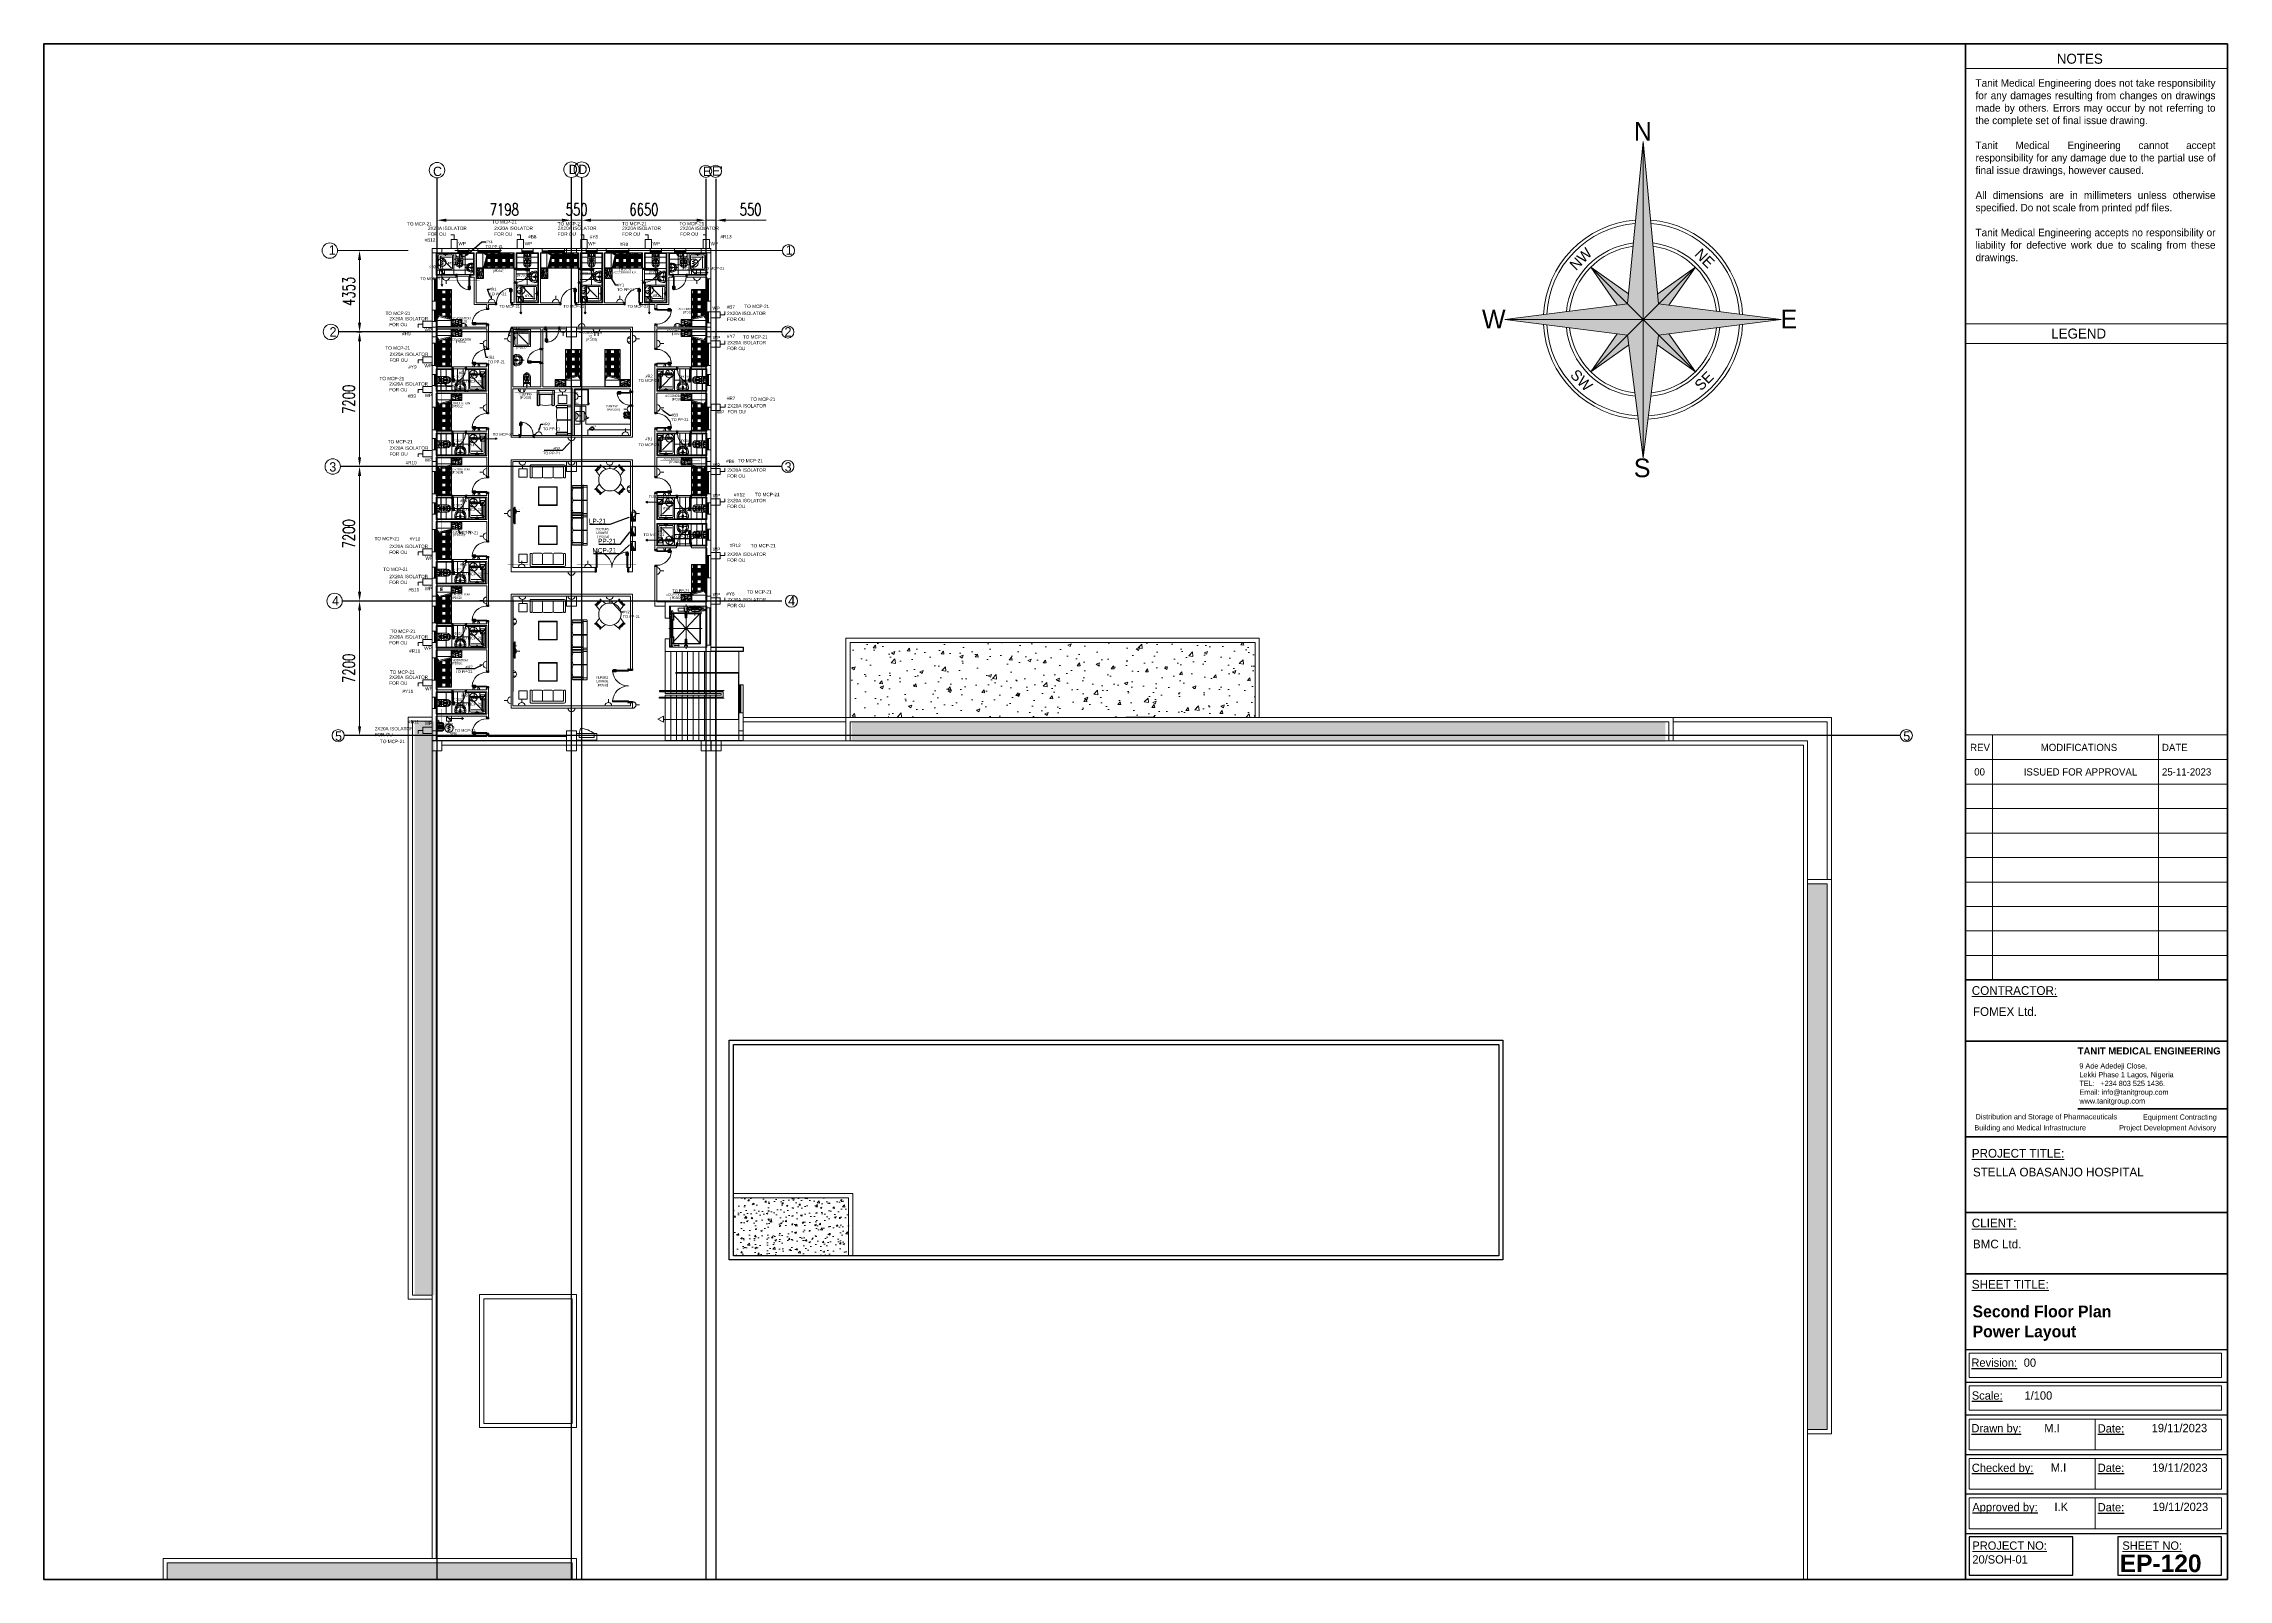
# Paper-space layout 'EP-120' of a CAD drawing. Header units: metres, sheet in millimetres. Extents: x 13 to 1182, y 13 to 835.
# The model-space entities are those that its viewports show. They can reach past a viewport. Long polylines and large blocks are cut down to what shows.
import ezdxf
from ezdxf import colors
from ezdxf.entities.mleader import LeaderData, LeaderLine
from ezdxf.enums import TextEntityAlignment as Align
from ezdxf.math import Vec2, Vec3

# ---------------------------------------------------------------- set-up
doc = ezdxf.new("R2010")
doc.units = ezdxf.units.M
for name, pattern in [('CENTER', [2, 1.25, -0.25, 0.25, -0.25]), ('CENTERX2', [101.6, 63.5, -12.7, 12.7, -12.7]), ('DASHDOT', [25.4, 12.7, -6.35, 0, -6.35]), ('DASHED2', [0.375, 0.25, -0.125]), ('HIDDEN', [0.375, 0.25, -0.125]), ('Hidden 1_5', [0.0022, 0.0015, -0.0007])]:
    doc.linetypes.add(name, pattern=pattern)
doc.layers.get('0').update_dxf_attribs({"lineweight": 0})
doc.layers.get('Defpoints').update_dxf_attribs({"lineweight": 0})
for name, color, linetype, lineweight in [('72_EGR_BASE_PRIMITIVE', 8, 'Continuous', 0), ('72_EGR_BASE_TEXT', 8, 'Continuous', 0), ('A-DETL-GENF-3', 85, 'Hidden 1_5', 9), ('Aluminum', 8, 'Continuous', 0), ('Axis', 8, 'CENTERX2', 0), ('AxisBalloons_2', 8, 'Continuous', 0), ('Cabin', 8, 'Continuous', 0), ('car', 8, 'Continuous', 0), ('Dims', 8, 'Continuous', 0), ('Frame', 8, 'Continuous', 0), ('Medical Equipment and Furniture', 8, 'Continuous', 0), ('Medical Equipment and Furniture1', 8, 'Continuous', 5), ('Notes', 8, 'Continuous', 0), ('panel$0$hatch', 251, 'Continuous', 0), ('panel$0$LINES', 7, 'Continuous', 0), ('Proj', 8, 'Continuous', 0), ('SANIT', 8, 'Continuous', 0), ('Structure', 8, 'Continuous', 9), ('Tech', 8, 'DASHED2', 0), ('TEXT', 8, 'Continuous', 0), ('Tiles', 8, 'Continuous', 0), ('Walls', 8, 'Continuous', 0), ('Wooden Joinery', 8, 'Continuous', 0)]:
    doc.layers.add(name, color=color, linetype=linetype, lineweight=lineweight)
for name, color, linetype, lineweight, true_color in [('A-DETL-GENF-4', 7, 'Continuous', 9, 0x487e3e), ('E-ELEC-EQPM-2', 7, 'Continuous', 15, 0x487e3e), ('E-POWR', 7, 'Continuous', 9, 0x487e3e), ('E-POWR-IDEN _1-100_', 7, 'Continuous', 9, 0x487e3e), ('E-PW', 7, 'Continuous', 9, 0x487e3e), ('EXF', 7, 'Continuous', 0, 0x487e3e)]:
    doc.layers.add(name, color=color, linetype=linetype, lineweight=lineweight, true_color=true_color)
doc.layers.add('AMA-SO-POWER', color=7, linetype='Continuous', true_color=0x487e3e)
for name, color, linetype in [('axes', 8, 'Continuous'), ('M-VIEWPORT', 7, 'Continuous'), ('TitleBlock', 7, 'Continuous')]:
    doc.layers.add(name, color=color, linetype=linetype)
doc.styles.add('DIMENSION', font='romans.shx', dxfattribs={"width": 0.7})
doc.styles.add('MtXpl_Century_Gothic', font='GOTHICB.TTF')
doc.styles.add('Optima_5', font='', dxfattribs={"height": 3.001645})
doc.styles.add('panel$0$BOLD', font='swissb.ttf')
doc.styles.get("Standard").update_dxf_attribs({"font": 'GOTHIC.TTF'})
doc.styles.add('X3G_ENTITY_257CFD', font='swisscl.ttf', dxfattribs={"height": 200})
doc.styles.add('X3G_ENTITY_2587EA', font='swisscl.ttf', dxfattribs={"height": 200})
doc.styles.get('Optima_5').set_extended_font_data('Optima')
doc.dimstyles.new('D500', dxfattribs={"dimtxt": 650, "dimasz": 500, "dimexe": 150, "dimexo": 100, "dimgap": 250, "dimtad": 1, "dimdec": 0, "dimtxsty": 'DIMENSION', "dimcen": 100, "dimdle": 150, "dimclrd": 250, "dimclre": 250, "dimclrt": 7, "dimadec": 0, "dimazin": 0, "dimtfac": 1, "dimtdec": 0, "dimtmove": 0, "dimatfit": 3, "dimfxl": 1, "dimlwd": 5, "dimlwe": 5, "dimarcsym": 0})

# ---------------------------------------------------------------- blocks, each defined once
blk = doc.blocks.new('CartA0')
at = {"layer": 'TitleBlock', "lineweight": 50}
for p, q in [((0, 821.8), (1028.7, 821.8)), ((0, 821.8), (0, 0)), ((1028.7, 0), (1028.7, 821.8)), ((1028.7, 821.8), (1169, 821.8)), ((1169, 821.8), (1169, 0)), ((1028.7, 320.8), (1169, 320.8)), ((1028.7, 288), (1169, 288)), ((1028.7, 236.9), (1169, 236.9)), ((1028.7, 196.4), (1169, 196.4)), ((1028.7, 163.6), (1169, 163.6)), ((1169, 0), (0, 0))]:
    blk.add_line(p, q, dxfattribs=at)
at = {"layer": 'TitleBlock', "lineweight": 0}
for p, q in [((1028.7, 808.6), (1169, 808.6)), ((1028.7, 671.9), (1169, 671.9)), ((1028.7, 661.4), (1169, 661.4)), ((1028.7, 451.9), (1169, 451.9)), ((1043.2, 451.9), (1043.2, 320.8)), ((1132, 451.9), (1132, 320.8)), ((1028.7, 438.8), (1169, 438.8)), ((1028.7, 425.6), (1169, 425.6)), ((1028.7, 412.5), (1169, 412.5)), ((1028.7, 399.4), (1169, 399.4)), ((1028.7, 386.3), (1169, 386.3)), ((1028.7, 373.2), (1169, 373.2)), ((1028.7, 360.1), (1169, 360.1)), ((1028.7, 347), (1169, 347)), ((1028.7, 333.9), (1169, 333.9))]:
    blk.add_line(p, q, dxfattribs=at)
at = {"layer": 'TitleBlock', "linetype": 'Continuous', "lineweight": 30, "ltscale": 2000}
for p, q in [((1028.7, 123), (1169, 123)), ((1028.7, 105.5), (1169, 105.5)), ((1028.7, 88), (1169, 88)), ((1028.7, 88), (1169, 88)), ((1028.7, 66.8), (1169, 66.8)), ((1028.7, 45.7), (1169, 45.7)), ((1028.7, 24.6), (1169, 24.6))]:
    blk.add_line(p, q, dxfattribs=at)
at = {"layer": 'TitleBlock', "linetype": 'Continuous', "ltscale": 2000, "const_width": 0.862}
blk.add_lwpolyline([(1169, 251.8), (1088.8, 251.8)], dxfattribs=at)
at = {"layer": 'TitleBlock', "lineweight": 0}
for points in [[(1030.7, 108), (1165.8, 108), (1165.8, 121.1), (1030.7, 121.1)], [(1030.7, 90.5), (1165.8, 90.5), (1165.8, 103.5), (1030.7, 103.5)], [(1030.7, 69.3), (1165.8, 69.3), (1165.8, 85.8), (1030.7, 85.8)], [(1030.7, 48.2), (1165.8, 48.2), (1165.8, 64.7), (1030.7, 64.7)], [(1030.7, 27.1), (1165.8, 27.1), (1165.8, 43.6), (1030.7, 43.6)]]:
    blk.add_lwpolyline(points, close=True, dxfattribs=at)
for points in [[(1098.2, 85.8), (1098.2, 69.3)], [(1098.2, 64.7), (1098.2, 48.2)], [(1098.2, 43.6), (1098.2, 27.1)]]:
    blk.add_lwpolyline(points, dxfattribs=at)
at = {"layer": 'TitleBlock'}
for points in [[(1030.7, 2.2), (1086.1, 2.2), (1086.1, 22.7), (1030.7, 22.7)], [(1110.3, 2.2), (1165.8, 2.2), (1165.8, 22.7), (1110.3, 22.7)]]:
    blk.add_lwpolyline(points, close=True, dxfattribs=at)
at = {"layer": 'TitleBlock', "lineweight": 0}
for s, height, p in [(' NOTES', 5.35, (1075.6, 811.1)), ('REV', 3.86, (1031.2, 443.3)), ('MODIFICATIONS', 3.855, (1069, 443.3)), ('DATE', 3.86, (1133.9, 443.3)), ('00', 3.86, (1033.4, 430.2)), ('ISSUED FOR APPROVAL', 3.855, (1059.9, 430.2)), ('25-11-2023', 3.86, (1133.9, 430.2)), ('%%UCONTRACTOR:', 4.659, (1032.1, 312.8)), ('%%UPROJECT TITLE:', 4.659, (1032.1, 225.7)), ('%%UCLIENT:', 4.66, (1032.1, 188.4)), ('%%USHEET TITLE:', 4.659, (1032.1, 155.6))]:
    blk.add_text(s, height=height, dxfattribs=at).set_placement(p)
blk.add_text('LEGEND', height=5.35, dxfattribs=at).set_placement((1089.3, 666.7), align=Align.MIDDLE_CENTER)
for s, p in [('Distribution and Storage of Pharmaceuticals', (1072, 246.2)), ('Equipment Contracting ', (1144, 246)), ('Building and Medical Infrastructure ', (1063.9, 240.3)), ('Project Development Advisory ', (1137.5, 240.3))]:
    blk.add_text(s, height=2.81, dxfattribs=at).set_placement(p, align=Align.CENTER)
at = {"layer": 'TitleBlock'}
for s, height, p in [('%%URevision:', 4.437, (1031.9, 116)), ('%%UScale:', 4.44, (1032.1, 98.4)), ('%%UDrawn by:', 4.437, (1031.9, 80.9)), ('%%UChecked by:', 4.437, (1032.1, 59.7)), ('%%UApproved by:', 4.437, (1032.4, 38.7))]:
    blk.add_text(s, height=height, dxfattribs=at).set_placement(p, align=Align.MIDDLE_LEFT)
for p in [(1099.5, 78.6), (1099.5, 57.5), (1099.5, 36.4)]:
    blk.add_text('%%UDate:', height=4.44, dxfattribs=at).set_placement(p)
at = {"layer": 'TitleBlock', "insert": (1034.1, 802.8), "char_height": 4, "attachment_point": 1}
blk.add_mtext_dynamic_manual_height_columns('\\pxqj;Tanit Medical Engineering does not take responsibility for any damages resulting from changes on drawings made by others. Errors may occur by not referring to the complete set of final issue drawing. \\P\\PTanit Medical Engineering cannot accept responsibility for any damage due to the partial use of final issue drawings, however caused. \\P\\PAll dimensions are in millimeters unless otherwise specified. Do not scale from printed pdf files. \\P\\PTanit Medical Engineering accepts no responsibility or liability for defective work due to scaling from these drawings. ', width=128.077, gutter_width=746.9, heights=[0], dxfattribs=at)
at = {"layer": 'TitleBlock', "lineweight": 0, "attachment_point": 1}
for s, insert, char_height, width in [('FOMEX Ltd.', (1032.7, 306.2), 4.66, 142.373), ('STELLA OBASANJO HOSPITAL', (1032.7, 220.3), 4.659, 142.373), ('BMC Ltd.', (1032.7, 181.8), 4.66, 142.373), ('{\\LPROJECT NO:}     \\P20/SOH-01    ', (1032.4, 20.3), 4.437, 86.271), ('{\\LSHEET NO:}     \\P    ', (1112.7, 20.3), 4.437, 86.271)]:
    blk.add_mtext(s, dxfattribs=dict(at, insert=insert, char_height=char_height, width=width))
at = {"layer": 'TitleBlock', "insert": (1088.8, 284.7), "char_height": 3.798, "attachment_point": 1, "line_spacing_factor": 1.333333}
blk.add_mtext_dynamic_manual_height_columns('\\pxsm1,qd;{\\fCentury Gothic|b1|i0|c0|p34;TANIT\\C242; MEDICAL ENGINEERING}', width=74.878, gutter_width=709.6, heights=[0], dxfattribs=at)
at = {"layer": 'TitleBlock', "lineweight": 0, "insert": (1089.7, 276.2), "char_height": 2.81, "attachment_point": 1}
blk.add_mtext_dynamic_manual_height_columns('9 Ade Adedeji Close,\\PLekki Phase 1 Lagos, Nigeria\\PTEL:^I+234 803 525 1436.\\PEmail: info@tanitgroup.com\\Pwww.tanitgroup.com ', width=3836.746, gutter_width=727.4, heights=[0], dxfattribs=at)
at = {"layer": 'TitleBlock'}
for tag, height, style, p in [('TITLE1', 6.33, 'MtXpl_Century_Gothic', (1032.5, 143.4)), ('TITLE2', 6.33, 'MtXpl_Century_Gothic', (1032.5, 132.7)), ('SHEET_NO', 9.4, 'panel$0$BOLD', (1111.3, 8.5))]:
    blk.add_attdef(tag, text='', height=height, dxfattribs=dict(at, style=style)).set_placement(p, align=Align.MIDDLE_LEFT)
for tag, p in [('REV', (1059.9, 116)), ('SCALE', (1060.3, 98.4)), ('DRAWNBY', (1070.9, 80.9)), ('D_DATE', (1128.4, 80.9)), ('VERIFIEDBY', (1071.1, 59.7)), ('C_DATE', (1128.6, 59.7)), ('APPROVEDBY', (1071.4, 38.7)), ('A_DATE', (1128.9, 38.7))]:
    blk.add_attdef(tag, text='', height=4.44, dxfattribs=at).set_placement(p, align=Align.MIDDLE_LEFT)
blk = doc.blocks.new('GI-041_dwg_E-SKT2-3902840-GI-041')
at = {"layer": 'E-POWR'}
blk.add_line((0.2, 0), (-0.2, 0), dxfattribs=at)
at = {"layer": 'E-PW'}
for p, q in [((-0.09, 0.18), (-0.09, 0.39)), ((0.09, 0.18), (0.09, 0.39)), ((-0.15, 0), (0.15, 0))]:
    blk.add_line(p, q, dxfattribs=at)
blk.add_arc((0, 0), 0.197, 0.0142, 180.0142, dxfattribs=at)
blk = doc.blocks.new('NORMAL SOCKET')
at = {"layer": 'E-POWR'}
for p, q in [((-308, 0), (308, 0)), ((0, 308), (0, 615))]:
    blk.add_line(p, q, dxfattribs=at)
blk.add_ellipse((0, 0), major_axis=(33, 306), ratio=1, start_param=4.8190403, end_param=7.9606329, dxfattribs=at)
blk = doc.blocks.new('GI-041_dwg__U120-3902841-GI-041')
at = {"layer": 'E-POWR', "flags": 128}
blk.add_lwpolyline([(-0.115, 0), (0.115, 0), (0.115, 0.157), (-0.115, 0.157)], close=True, dxfattribs=at)
blk.add_lwpolyline([(0.235, 0.161), (0.235, 0.079), (0.115, 0.079)], dxfattribs=at)
blk = doc.blocks.new('WALL OUTLET')
at = {"layer": 'E-POWR', "extrusion": (9.94399e-05, 4.90741e-07, 1)}
blk.add_line((-193, 0, 0), (193, 0, 0), dxfattribs=at)
blk.add_line((-193, 0, 0), (193, 0, 0), dxfattribs=at)
at = {"layer": 'E-POWR', "extrusion": (9.94399e-05, 4.90741e-07, 1), "elevation": 0}
for points in [[(-97, 0), (-97, 168)], [(97, 0), (97, 168)]]:
    blk.add_lwpolyline(points, dxfattribs=at)
at = {"layer": 'E-POWR', "extrusion": (9.94399e-05, 4.90741e-07, 1)}
blk.add_arc((0, 0, 0), 193, 359.99626, 179.99626, dxfattribs=at)
blk = doc.blocks.new('E-WATER HEATER SKT')
at = {"layer": 'E-POWR'}
h = blk.add_hatch(color=256, dxfattribs=at)
h.dxf.hatch_style = 1
h.paths.add_polyline_path([(-0.415, 0.002, 1), (-0.443, 0.002, 1)])
for p, q in [((-0.541, -0.111), (-0.541, 0.114)), ((-0.541, 0.114), (-0.316, 0.114))]:
    blk.add_line(p, q, dxfattribs=at)
blk.add_lwpolyline([(-0.541, 0.114), (-0.316, 0.114), (-0.316, -0.111), (-0.541, -0.111)], close=True, dxfattribs=at)
for points in [[(-0.421, 0.01), (-0.316, 0.114)], [(-0.14, 0), (-0.316, 0)], [(-0.14, 0), (-0.117, 0.072), (-0.093, 0)], [(-0.14, 0), (-0.117, 0.072), (-0.07, -0.072), (-0.023, 0.072), (0.023, -0.072), (0.07, 0.072), (0.117, -0.072), (0.14, 0), (0.186, 0)], [(-0.093, 0), (-0.07, -0.072), (-0.047, 0)], [(-0.047, 0), (-0.023, 0.072), (0, 0)], [(0, 0), (0.023, -0.072), (0.047, 0)], [(0.047, 0), (0.07, 0.072), (0.093, 0)], [(0.093, 0), (0.117, -0.072), (0.14, 0)], [(-0.541, -0.111), (-0.437, -0.006)]]:
    blk.add_lwpolyline(points, dxfattribs=at)
for centre, radius in [((-0.429, 0.002), 0.0137), ((0, 0), 0.186)]:
    blk.add_circle(centre, radius, dxfattribs=at)
blk = doc.blocks.new('E-C-M-Panel Board-Power-Face Hosted - SLP Three Phase-Surface Mounted-3090884-EP-FP103')
at = {"layer": 'A-DETL-GENF-3'}
blk.add_hatch(color=85, dxfattribs=at).paths.add_polyline_path([(-39.559, -31.138), (-39.559, -30.738), (-39.759, -30.738)], flags=0)
at = {"layer": 'A-DETL-GENF-4', "color": 85}
for p, q in [((-39.559, -30.738), (-39.759, -30.738)), ((-39.759, -30.738), (-39.759, -31.138)), ((-39.759, -30.738), (-39.559, -30.738)), ((-39.559, -31.138), (-39.759, -30.738)), ((-39.759, -31.138), (-39.559, -31.138)), ((-39.559, -31.138), (-39.559, -30.738)), ((-39.559, -30.738), (-39.559, -31.138))]:
    blk.add_line(p, q, dxfattribs=at)
at = {"layer": 'E-ELEC-EQPM-2', "color": 85}
for p, q in [((-39.779, -30.798), (-39.779, -30.778)), ((-39.769, -30.778), (-39.779, -30.778)), ((-39.779, -30.798), (-39.769, -30.798)), ((-39.769, -31.138), (-39.769, -30.738)), ((-39.759, -30.738), (-39.769, -30.738)), ((-39.769, -31.138), (-39.759, -31.138)), ((-39.759, -30.738), (-39.759, -31.138)), ((-39.759, -31.138), (-39.759, -30.738)), ((-39.559, -30.738), (-39.759, -30.738)), ((-39.559, -31.138), (-39.759, -31.138)), ((-39.559, -30.738), (-39.559, -31.138))]:
    blk.add_line(p, q, dxfattribs=at)
blk = doc.blocks.new('arrow')
at = {"layer": 'E-POWR'}
for points in [[(139990, -1398285), (140758, -1398285), (140758, -1398285)], [(140758, -1398285), (140667, -1398232)], [(140758, -1398285), (140667, -1398337)]]:
    blk.add_lwpolyline(points, dxfattribs=at)
blk = doc.blocks.new('curve')
at = {"layer": 'EXF', "color": 6}
for centre, start, end in [((114359, -1423756), 232.17481, 295.42832), ((114430, -1423907), 52.17481, 115.42832)]:
    blk.add_arc(centre, 83.1, start, end, dxfattribs=at)
blk = doc.blocks.new('DM13315A-P')
for p, q in [((-0.78, 0.72), (-0.78, 0.77)), ((-0.76, 0.77), (-0.78, 0.77)), ((-0.76, 0.72), (-0.78, 0.72)), ((-0.76, 0.72), (-0.76, 0.77)), ((-0.75, 0.76), (-0.76, 0.76)), ((-0.75, 0.73), (-0.76, 0.73)), ((-0.75, 0), (-0.75, 0.8)), ((-0.75, 0.8), (-0.71, 0.8)), ((-0.71, 0), (-0.75, 0)), ((-0.03, 0.8), (-0.71, 0.8)), ((-0.71, 0), (-0.71, 0.8)), ((-0.71, 0.8), (-0.71, 0)), ((-0.03, 0.8), (-0.03, 0)), ((0, 0.77), (-0.03, 0.77)), ((-0.03, 0.03), (0, 0.03)), ((0, 0.77), (0, 0.03)), ((-0.71, 0), (-0.03, 0))]:
    blk.add_line(p, q)
blk = doc.blocks.new('DM20075-P')
for p, q in [((0.63, 1.07), (0.64, 1.1)), ((0.64, 0.85), (0.63, 0.87)), ((0.64, 1.11), (0.66, 1.11)), ((0.64, 0.85), (0.67, 0.85)), ((0.66, 1.1), (0.66, 1.07)), ((0.67, 0.85), (0.67, 0.87))]:
    blk.add_line(p, q)
at = {"color": 8}
for p, q in [((0.64, 0.87), (0.64, 0.85)), ((0.67, 0.87), (0.66, 0.85))]:
    blk.add_line(p, q, dxfattribs=at)
for radius in [0.1, 0.052]:
    blk.add_circle((0.65, 0.97), radius)
for centre, start, end in [((0.64, 1.1), 90, 176.4674), ((0.66, 1.1), 3.5467, 90)]:
    blk.add_arc(centre, 0.005, start, end)
blk = doc.blocks.new('DM20076-P')
at = {"color": 8, "linetype": 'HIDDEN', "lineweight": 18, "ltscale": 0.02}
blk.add_line((0, -0.45), (0.36, -0.62), dxfattribs=at)
at = {"lineweight": 18}
blk.add_lwpolyline([(0, 0), (0.5, 0), (0.5, -0.45), (0, -0.45)], close=True, dxfattribs=at)
at = {"color": 8, "linetype": 'HIDDEN', "lineweight": 18, "ltscale": 0.02}
blk.add_arc((0, -0.45), 0.4, 323.3439, 0, dxfattribs=at)
blk = doc.blocks.new('Bedside')
at = {"layer": 'Medical Equipment and Furniture'}
for p, q in [((-470528, -309418), (-470528, -308878)), ((-470528, -308878), (-470128, -308878)), ((-470528, -309418), (-470128, -309418)), ((-470128, -309418), (-470128, -308878))]:
    blk.add_line(p, q, dxfattribs=at)
for points in [[(-470528, -309025), (-470428, -308878)], [(-470528, -309204), (-470512, -309154), (-470512, -309095), (-470504, -309052), (-470475, -309017), (-470439, -308935), (-470417, -308908), (-470409, -308878)], [(-470492, -309418), (-470490, -309379), (-470485, -309295), (-470444, -309166), (-470440, -309162), (-470432, -309061), (-470377, -308980)], [(-470461, -309418), (-470453, -309391), (-470461, -309322), (-470453, -309233), (-470417, -309144), (-470417, -309083), (-470390, -309037), (-470369, -308999), (-470348, -308921), (-470315, -308901), (-470277, -308879), (-470276, -308878)], [(-470392, -309418), (-470390, -309385), (-470386, -309313), (-470355, -309216), (-470343, -309203), (-470334, -309096), (-470294, -309036)], [(-470377, -308980), (-470361, -308935), (-470361, -308895), (-470348, -308878)], [(-470330, -309418), (-470315, -309378), (-470310, -309315), (-470293, -309248), (-470299, -309172), (-470266, -309099), (-470233, -309059), (-470215, -308997), (-470212, -308952), (-470195, -308910), (-470188, -308886), (-470185, -308878)], [(-470294, -309036), (-470288, -308976), (-470263, -308935), (-470237, -308917), (-470220, -308883), (-470220, -308882)], [(-470294, -309418), (-470291, -309413), (-470290, -309390), (-470287, -309332), (-470266, -309266), (-470246, -309243), (-470237, -309130), (-470211, -309092)], [(-470220, -309418), (-470220, -309391), (-470226, -309327), (-470215, -309279), (-470195, -309223), (-470195, -309196), (-470185, -309154), (-470171, -309127), (-470150, -309109), (-470136, -309082), (-470128, -309055)], [(-470212, -309094), (-470188, -309030), (-470182, -308982), (-470157, -308959), (-470139, -308910), (-470128, -308906)], [(-470192, -309418), (-470190, -309396), (-470188, -309350), (-470177, -309316), (-470152, -309288), (-470147, -309258), (-470139, -309164), (-470128, -309148)], [(-470157, -309418), (-470153, -309411), (-470150, -309358), (-470148, -309317), (-470141, -309296), (-470128, -309281)]]:
    blk.add_lwpolyline(points, dxfattribs=at)
blk = doc.blocks.new('bed domestic1')
at = {"layer": 'Medical Equipment and Furniture'}
for p, q in [((-472128, -309435), (-470128, -309435)), ((-472128, -309435), (-472128, -310255)), ((-472108, -309455), (-470148, -309455)), ((-472108, -309455), (-472108, -310235)), ((-472108, -309535), (-470600, -309535)), ((-472108, -309585), (-470613, -309585)), ((-472108, -309635), (-470626, -309635)), ((-472108, -309685), (-470639, -309685)), ((-472108, -309735), (-470652, -309735)), ((-471908, -309455), (-471908, -310235)), ((-471858, -309455), (-471858, -310235)), ((-471808, -309455), (-471808, -310235)), ((-471758, -309455), (-471758, -310235)), ((-471708, -309455), (-471708, -310235)), ((-471508, -309455), (-471508, -310235)), ((-471458, -309455), (-471458, -310235)), ((-471408, -309455), (-471408, -310235)), ((-471358, -309455), (-471358, -310235)), ((-471308, -309455), (-471308, -310235)), ((-471108, -309455), (-471108, -310235)), ((-471058, -309455), (-471058, -310235)), ((-471008, -309455), (-471008, -310235)), ((-470958, -309455), (-470958, -310235)), ((-470908, -309455), (-470908, -310235)), ((-470579, -309455), (-470757, -310143)), ((-470708, -309455), (-470708, -309952)), ((-470528, -309455), (-470700, -310121)), ((-470658, -309455), (-470658, -309758)), ((-470608, -309455), (-470608, -309564)), ((-470478, -309455), (-470478, -310235)), ((-470148, -309455), (-470148, -310235)), ((-470128, -309435), (-470128, -310255)), ((-472128, -310255), (-470128, -310255)), ((-472108, -309955), (-470708, -309955)), ((-472108, -310005), (-470721, -310005)), ((-472108, -310055), (-470734, -310055)), ((-472108, -310105), (-470747, -310105)), ((-472108, -310155), (-470739, -310155)), ((-472108, -310235), (-470148, -310235)), ((-470618, -310235), (-470757, -310143)), ((-470708, -310176), (-470708, -310235)), ((-470528, -310235), (-470700, -310121)), ((-470658, -310209), (-470658, -310235))]:
    blk.add_line(p, q, dxfattribs=at)
blk = doc.blocks.new('DM20060B-P')
at = {"layer": 'SANIT'}
for p, q in [((-0.225, 0), (0.225, 0)), ((-0.225, 0), (-0.225, -0.32)), ((0.225, 0), (0.225, -0.32)), ((-0.185, -0.07), (-0.185, -0.33)), ((-0.155, -0.04), (0.155, -0.04)), ((-0.155, -0.06), (0.155, -0.06)), ((-0.155, -0.36), (-0.105, -0.36)), ((-0.145, -0.4), (0.145, -0.4)), ((-0.095, -0.09), (-0.11, -0.09)), ((-0.11, -0.09), (-0.11, -0.1)), ((-0.11, -0.09), (-0.095, -0.09)), ((-0.105, -0.1), (-0.11, -0.1)), ((-0.11, -0.1), (-0.105, -0.1)), ((-0.11, -0.36), (-0.11, -0.4)), ((-0.11, -0.386), (-0.105, -0.386)), ((-0.11, -0.396), (0.11, -0.396)), ((-0.105, -0.1), (-0.105, -0.386)), ((-0.095, -0.04), (-0.095, -0.386)), ((-0.08, -0.105), (-0.095, -0.105)), ((-0.095, -0.36), (-0.055, -0.36)), ((-0.095, -0.386), (-0.055, -0.386)), ((-0.08, -0.04), (-0.08, -0.105)), ((-0.08, -0.09), (0.08, -0.09)), ((-0.08, -0.1), (-0.055, -0.1)), ((-0.055, -0.1), (-0.055, -0.386)), ((-0.045, -0.1), (-0.005, -0.1)), ((-0.045, -0.1), (-0.045, -0.386)), ((-0.045, -0.36), (-0.005, -0.36)), ((-0.045, -0.386), (-0.005, -0.386)), ((-0.005, -0.1), (-0.005, -0.386)), ((0.005, -0.1), (0.045, -0.1)), ((0.005, -0.1), (0.005, -0.386)), ((0.005, -0.36), (0.045, -0.36)), ((0.005, -0.386), (0.045, -0.386)), ((0.045, -0.1), (0.045, -0.386)), ((0.055, -0.1), (0.08, -0.1)), ((0.055, -0.1), (0.055, -0.386)), ((0.055, -0.36), (0.095, -0.36)), ((0.055, -0.386), (0.095, -0.386)), ((0.08, -0.04), (0.08, -0.105)), ((0.08, -0.105), (0.095, -0.105)), ((0.095, -0.04), (0.095, -0.386)), ((0.095, -0.09), (0.11, -0.09)), ((0.105, -0.1), (0.11, -0.1)), ((0.105, -0.1), (0.105, -0.386)), ((0.105, -0.36), (0.155, -0.36)), ((0.105, -0.386), (0.11, -0.386)), ((0.11, -0.09), (0.11, -0.1)), ((0.11, -0.36), (0.11, -0.4)), ((0.185, -0.07), (0.185, -0.33))]:
    blk.add_line(p, q, dxfattribs=at)
for centre, radius, start, end in [((-0.145, -0.32), 0.08, 180, 270), ((-0.155, -0.07), 0.03, 90, 180), ((-0.155, -0.33), 0.03, 180, 270), ((0, -0.1), 0.04, 180, 262.81924), ((0, -0.1), 0.04, 14.47751, 165.52249), ((0, -0.1), 0.03, 180, 260.40593), ((0, -0.1), 0.03, 19.47122, 160.52878), ((0, -0.1), 0.04, 277.18076, 360), ((0, -0.1), 0.03, 279.59407, 360), ((0.145, -0.32), 0.08, 270, 0), ((0.155, -0.07), 0.03, 360, 90), ((0.155, -0.33), 0.03, 270, 0)]:
    blk.add_arc(centre, radius, start, end, dxfattribs=at)
blk = doc.blocks.new('WATER DISPENSER1')
at = {"layer": 'Medical Equipment and Furniture1'}
for p, q in [((39.3, -0.34), (39.19, -0.34)), ((39.5, -0.34), (39.39, -0.34))]:
    blk.add_line(p, q, dxfattribs=at)
blk.add_lwpolyline([(39.5, -0.63), (39.5, -0.32), (39.19, -0.32), (39.19, -0.63), (39.5, -0.63)], dxfattribs=at)
for points in [[(39.5, -0.63), (39.19, -0.63), (39.19, -0.65), (39.5, -0.65)], [(39.27, -0.32), (39.28, -0.32), (39.28, -0.31), (39.27, -0.31)], [(39.28, -0.32), (39.28, -0.32), (39.28, -0.31), (39.28, -0.31)], [(39.42, -0.32), (39.41, -0.32), (39.41, -0.31), (39.42, -0.31)], [(39.41, -0.32), (39.41, -0.32), (39.41, -0.31), (39.41, -0.31)]]:
    blk.add_lwpolyline(points, close=True, dxfattribs=at)
for centre, radius in [((39.35, -0.48), 0.14), ((39.28, -0.3), 0.0161), ((39.35, -0.48), 0.084), ((39.28, -0.3), 0.00834), ((39.41, -0.3), 0.0161), ((39.41, -0.3), 0.00834)]:
    blk.add_circle(centre, radius, dxfattribs=at)
blk = doc.blocks.new('GF21008-P')
at = {"layer": 'Medical Equipment and Furniture1'}
for p, q in [((-0.77, 0), (0.79, 0)), ((-0.7, -0.2), (-0.7, 0)), ((-0.7, -0.2), (-0.7, 0)), ((-0.7, -0.2), (-0.7, 0)), ((0, -0.2), (0, 0)), ((0.01, -0.2), (0.01, 0)), ((0.01, -0.2), (0.01, 0)), ((0.01, -0.2), (0.01, 0)), ((0.02, -0.2), (0.02, 0)), ((0.72, -0.2), (0.72, 0)), ((0.72, -0.2), (0.72, 0)), ((0.72, -0.2), (0.72, 0)), ((-0.79, -0.18), (-0.79, -0.02)), ((-0.79, -0.18), (-0.79, -0.02)), ((-0.79, -0.76), (-0.79, -0.22)), ((-0.78, -0.2), (0.8, -0.2)), ((-0.78, -0.2), (-0.66, -0.2)), ((-0.78, -0.76), (-0.78, -0.22)), ((-0.77, -0.76), (-0.77, -0.22)), ((-0.75, -0.8), (-0.68, -0.8)), ((-0.67, -0.77), (-0.67, -0.22)), ((-0.66, -0.77), (-0.66, -0.22)), ((-0.65, -0.77), (-0.65, -0.22)), ((-0.64, -0.74), (-0.64, -0.23)), ((-0.62, -0.21), (0, -0.21)), ((0, -0.21), (0, -0.74)), ((0.02, -0.21), (0.02, -0.74)), ((0.02, -0.21), (0.64, -0.21)), ((0.66, -0.74), (0.66, -0.23)), ((0.67, -0.77), (0.67, -0.22)), ((0.68, -0.2), (0.8, -0.2)), ((0.68, -0.77), (0.68, -0.22)), ((0.69, -0.77), (0.69, -0.22)), ((0.7, -0.8), (0.77, -0.8)), ((0.72, 0), (0.72, 0)), ((0.72, 0), (0.72, 0)), ((0.72, 0), (0.72, 0)), ((0.72, 0), (0.72, 0)), ((0.72, 0), (0.72, 0)), ((0.72, 0), (0.72, 0)), ((0.72, 0), (0.72, 0)), ((0.72, 0), (0.72, 0)), ((0.72, 0), (0.72, 0)), ((0.72, 0), (0.72, 0)), ((0.72, 0), (0.72, 0)), ((0.72, 0), (0.72, 0)), ((0.72, 0), (0.72, 0)), ((0.72, 0), (0.72, 0)), ((0.72, 0), (0.72, 0)), ((0.72, 0), (0.72, 0)), ((0.72, 0), (0.72, 0)), ((0.72, 0), (0.72, 0)), ((0.72, 0), (0.72, 0)), ((0.72, 0), (0.72, 0)), ((0.72, 0), (0.72, 0)), ((0.72, 0), (0.72, 0)), ((0.72, 0), (0.72, 0)), ((0.72, 0), (0.72, 0)), ((0.72, 0), (0.72, 0)), ((0.72, 0), (0.72, 0)), ((0.72, 0), (0.72, 0)), ((0.72, 0), (0.72, 0)), ((0.72, 0), (0.72, 0)), ((0.72, 0), (0.72, 0)), ((0.72, 0), (0.72, 0)), ((0.72, 0), (0.72, 0)), ((0.72, 0), (0.72, 0)), ((0.72, 0), (0.72, 0)), ((0.72, 0), (0.72, 0)), ((0.72, 0), (0.72, 0)), ((0.72, 0), (0.72, 0)), ((0.72, 0), (0.72, 0)), ((0.72, 0), (0.72, 0)), ((0.72, 0), (0.72, 0)), ((0.72, 0), (0.72, 0)), ((0.72, 0), (0.72, 0)), ((0.72, 0), (0.72, 0)), ((0.72, 0), (0.72, 0)), ((0.72, 0), (0.72, 0)), ((0.72, 0), (0.72, 0)), ((0.72, 0), (0.72, 0)), ((0.72, 0), (0.72, 0)), ((0.72, 0), (0.72, 0)), ((0.72, 0), (0.72, 0)), ((0.72, 0), (0.72, 0)), ((0.72, 0), (0.72, 0)), ((0.72, 0), (0.72, 0)), ((0.72, 0), (0.72, 0)), ((0.72, 0), (0.72, 0)), ((0.72, 0), (0.72, 0)), ((0.72, 0), (0.72, 0)), ((0.72, 0), (0.72, 0)), ((0.72, 0), (0.72, 0)), ((0.72, 0), (0.72, 0)), ((0.72, 0), (0.72, 0)), ((0.72, 0), (0.72, 0)), ((0.72, 0), (0.72, 0)), ((0.72, 0), (0.72, 0)), ((0.72, 0), (0.72, 0)), ((0.72, 0), (0.72, 0)), ((0.72, 0), (0.72, 0)), ((0.72, 0), (0.72, 0)), ((0.72, 0), (0.72, 0)), ((0.72, 0), (0.72, 0)), ((0.72, 0), (0.72, 0)), ((0.72, 0), (0.72, 0)), ((0.72, 0), (0.72, 0)), ((0.72, 0), (0.72, 0)), ((0.72, 0), (0.72, 0)), ((0.72, 0), (0.72, 0)), ((0.72, 0), (0.72, 0)), ((0.72, 0), (0.72, 0)), ((0.72, 0), (0.72, 0)), ((0.72, 0), (0.72, 0)), ((0.72, 0), (0.72, 0)), ((0.72, 0), (0.72, 0)), ((0.72, 0), (0.72, 0)), ((0.72, 0), (0.72, 0)), ((0.72, 0), (0.72, 0)), ((0.72, 0), (0.72, 0)), ((0.72, 0), (0.72, 0)), ((0.72, 0), (0.72, 0)), ((0.72, 0), (0.72, 0)), ((0.72, 0), (0.72, 0)), ((0.72, 0), (0.72, 0)), ((0.72, 0), (0.72, 0)), ((0.72, 0), (0.72, 0)), ((0.72, 0), (0.72, 0)), ((0.72, 0), (0.72, 0)), ((0.72, 0), (0.72, 0)), ((0.72, 0), (0.72, 0)), ((0.72, 0), (0.72, 0)), ((0.72, 0), (0.72, 0)), ((0.72, 0), (0.72, 0)), ((0.72, 0), (0.72, 0)), ((0.72, 0), (0.72, 0)), ((0.72, 0), (0.72, 0)), ((0.72, 0), (0.72, 0)), ((0.72, 0), (0.72, 0)), ((0.72, 0), (0.72, 0)), ((0.72, 0), (0.72, 0)), ((0.72, 0), (0.72, 0)), ((0.72, 0), (0.72, 0)), ((0.72, 0), (0.72, 0)), ((0.72, 0), (0.72, 0)), ((0.72, 0), (0.72, 0)), ((0.72, 0), (0.72, 0)), ((0.72, 0), (0.72, 0)), ((0.72, 0), (0.72, 0)), ((0.72, 0), (0.72, 0)), ((0.72, 0), (0.72, 0)), ((0.72, 0), (0.72, 0)), ((0.72, 0), (0.72, 0)), ((0.72, 0), (0.72, 0)), ((0.72, 0), (0.72, 0)), ((0.72, 0), (0.72, 0)), ((0.72, 0), (0.72, 0)), ((0.72, 0), (0.72, 0)), ((0.72, 0), (0.72, 0)), ((0.72, 0), (0.72, 0)), ((0.72, 0), (0.72, 0)), ((0.72, 0), (0.72, 0)), ((0.72, 0), (0.72, 0)), ((0.72, 0), (0.72, 0)), ((0.72, 0), (0.72, 0)), ((0.72, 0), (0.72, 0)), ((0.72, 0), (0.72, 0)), ((0.72, 0), (0.72, 0)), ((0.72, 0), (0.72, 0)), ((0.72, 0), (0.72, 0)), ((0.72, 0), (0.72, 0)), ((0.72, 0), (0.72, 0)), ((0.72, 0), (0.72, 0)), ((0.72, 0), (0.72, 0)), ((0.72, 0), (0.72, 0)), ((0.72, 0), (0.72, 0)), ((0.72, 0), (0.72, 0)), ((0.72, 0), (0.72, 0)), ((0.72, 0), (0.72, 0)), ((0.72, 0), (0.72, 0)), ((0.72, 0), (0.72, 0)), ((0.72, 0), (0.72, 0)), ((0.72, 0), (0.72, 0)), ((0.72, 0), (0.72, 0)), ((0.72, 0), (0.72, 0)), ((0.72, 0), (0.72, 0)), ((0.72, 0), (0.72, 0)), ((0.72, 0), (0.72, 0)), ((0.72, 0), (0.72, 0)), ((0.72, 0), (0.72, 0)), ((0.72, 0), (0.72, 0)), ((0.72, 0), (0.72, 0)), ((0.72, 0), (0.72, 0)), ((0.72, 0), (0.72, 0)), ((0.72, 0), (0.72, 0)), ((0.72, 0), (0.72, 0)), ((0.72, 0), (0.72, 0)), ((0.72, 0), (0.72, 0)), ((0.72, 0), (0.72, 0)), ((0.72, 0), (0.72, 0)), ((0.72, 0), (0.72, 0)), ((0.72, 0), (0.72, 0)), ((0.72, 0), (0.72, 0)), ((0.72, 0), (0.72, 0)), ((0.72, 0), (0.72, 0)), ((0.72, 0), (0.72, 0)), ((0.72, 0), (0.72, 0)), ((0.72, 0), (0.72, 0)), ((0.72, 0), (0.72, 0)), ((0.72, 0), (0.72, 0)), ((0.72, 0), (0.72, 0)), ((0.72, 0), (0.72, 0)), ((0.72, 0), (0.72, 0)), ((0.72, 0), (0.72, 0)), ((0.72, 0), (0.72, 0)), ((0.72, 0), (0.72, 0)), ((0.72, 0), (0.72, 0)), ((0.72, 0), (0.72, 0)), ((0.72, 0), (0.72, 0)), ((0.72, 0), (0.72, 0)), ((0.72, 0), (0.72, 0)), ((0.72, 0), (0.72, 0)), ((0.72, 0), (0.72, 0)), ((0.72, 0), (0.72, 0)), ((0.72, 0), (0.72, 0)), ((0.72, 0), (0.72, 0)), ((0.72, 0), (0.72, 0)), ((0.72, 0), (0.72, 0)), ((0.72, 0), (0.72, 0)), ((0.72, 0), (0.72, 0)), ((0.72, 0), (0.72, 0)), ((0.72, 0), (0.72, 0)), ((0.72, 0), (0.72, 0)), ((0.72, 0), (0.72, 0)), ((0.72, 0), (0.72, 0)), ((0.72, 0), (0.72, 0)), ((0.72, 0), (0.72, 0)), ((0.72, 0), (0.72, 0)), ((0.72, 0), (0.72, 0)), ((0.72, 0), (0.72, 0)), ((0.72, 0), (0.72, 0)), ((0.72, 0), (0.72, 0)), ((0.72, 0), (0.72, 0)), ((0.72, 0), (0.72, 0)), ((0.72, 0), (0.72, 0)), ((0.72, 0), (0.72, 0)), ((0.72, 0), (0.72, 0)), ((0.72, 0), (0.72, 0)), ((0.72, 0), (0.72, 0)), ((0.72, 0), (0.72, 0)), ((0.72, 0), (0.72, 0)), ((0.72, 0), (0.72, 0)), ((0.72, 0), (0.72, 0)), ((0.72, 0), (0.72, 0)), ((0.72, 0), (0.72, 0)), ((0.72, 0), (0.72, 0)), ((0.72, 0), (0.72, 0)), ((0.72, 0), (0.72, 0)), ((0.72, 0), (0.72, 0)), ((0.72, 0), (0.72, 0)), ((0.72, 0), (0.72, 0)), ((0.72, 0), (0.72, 0)), ((0.72, 0), (0.72, 0)), ((0.72, 0), (0.72, 0)), ((0.72, 0), (0.72, 0)), ((0.72, 0), (0.72, 0)), ((0.72, 0), (0.72, 0)), ((0.72, 0), (0.72, 0)), ((0.72, 0), (0.72, 0)), ((0.72, 0), (0.72, 0)), ((0.72, 0), (0.72, 0)), ((0.72, 0), (0.72, 0)), ((0.72, 0), (0.72, 0)), ((0.72, 0), (0.72, 0)), ((0.72, 0), (0.72, 0)), ((0.72, 0), (0.72, 0)), ((0.72, 0), (0.72, 0)), ((0.72, 0), (0.72, 0)), ((0.72, 0), (0.72, 0)), ((0.72, 0), (0.72, 0)), ((0.72, 0), (0.72, 0)), ((0.72, 0), (0.72, 0)), ((0.72, 0), (0.72, 0)), ((0.72, 0), (0.72, 0)), ((0.72, 0), (0.72, 0)), ((0.72, 0), (0.72, 0)), ((0.72, 0), (0.72, 0)), ((0.72, 0), (0.72, 0)), ((0.72, 0), (0.72, 0)), ((0.72, 0), (0.72, 0)), ((0.72, 0), (0.72, 0)), ((0.72, 0), (0.72, 0)), ((0.72, 0), (0.72, 0)), ((0.72, 0), (0.72, 0)), ((0.72, 0), (0.72, 0)), ((0.72, 0), (0.72, 0)), ((0.72, 0), (0.72, 0)), ((0.72, 0), (0.72, 0)), ((0.72, 0), (0.72, 0)), ((0.72, 0), (0.72, 0)), ((0.72, 0), (0.72, 0)), ((0.72, 0), (0.72, 0)), ((0.72, 0), (0.72, 0)), ((0.72, 0), (0.72, 0)), ((0.72, 0), (0.72, 0)), ((0.72, 0), (0.72, 0)), ((0.72, 0), (0.72, 0)), ((0.72, 0), (0.72, 0)), ((0.72, 0), (0.72, 0)), ((0.72, 0), (0.72, 0)), ((0.72, 0), (0.72, 0)), ((0.72, 0), (0.72, 0)), ((0.72, 0), (0.72, 0)), ((0.72, 0), (0.72, 0)), ((0.72, 0), (0.72, 0)), ((0.72, 0), (0.72, 0)), ((0.72, 0), (0.72, 0)), ((0.72, 0), (0.72, 0)), ((0.72, 0), (0.72, 0)), ((0.72, 0), (0.72, 0)), ((0.72, 0), (0.72, 0)), ((0.72, 0), (0.72, 0)), ((0.72, 0), (0.72, 0)), ((0.72, 0), (0.72, 0)), ((0.72, 0), (0.72, 0)), ((0.72, 0), (0.72, 0)), ((0.72, 0), (0.72, 0)), ((0.72, 0), (0.72, 0)), ((0.72, 0), (0.72, 0)), ((0.72, 0), (0.72, 0)), ((0.72, 0), (0.72, 0)), ((0.72, 0), (0.72, 0)), ((0.72, 0), (0.72, 0)), ((0.72, 0), (0.72, 0)), ((0.72, 0), (0.72, 0)), ((0.72, 0), (0.72, 0)), ((0.72, 0), (0.72, 0)), ((0.72, 0), (0.72, 0)), ((0.72, 0), (0.72, 0)), ((0.72, 0), (0.72, 0)), ((0.72, 0), (0.72, 0)), ((0.72, 0), (0.72, 0)), ((0.72, 0), (0.72, 0)), ((0.72, 0), (0.72, 0)), ((0.72, 0), (0.72, 0)), ((0.72, 0), (0.72, 0)), ((0.72, 0), (0.72, 0)), ((0.72, 0), (0.72, 0)), ((0.72, 0), (0.72, 0)), ((0.72, 0), (0.72, 0)), ((0.72, 0), (0.72, 0)), ((0.72, 0), (0.72, 0)), ((0.72, 0), (0.72, 0)), ((0.72, 0), (0.72, 0)), ((0.72, 0), (0.72, 0)), ((0.72, 0), (0.72, 0)), ((0.72, 0), (0.72, 0)), ((0.72, 0), (0.72, 0)), ((0.72, 0), (0.72, 0)), ((0.72, 0), (0.72, 0)), ((0.72, 0), (0.72, 0)), ((0.72, 0), (0.72, 0)), ((0.72, 0), (0.72, 0)), ((0.72, 0), (0.72, 0)), ((0.72, 0), (0.72, 0)), ((0.72, 0), (0.72, 0)), ((0.72, 0), (0.72, 0)), ((0.72, 0), (0.72, 0)), ((0.72, 0), (0.72, 0)), ((0.72, 0), (0.72, 0)), ((0.72, 0), (0.72, 0)), ((0.72, 0), (0.72, 0)), ((0.72, 0), (0.72, 0)), ((0.72, 0), (0.72, 0)), ((0.72, 0), (0.72, 0)), ((0.72, 0), (0.72, 0)), ((0.72, 0), (0.72, 0)), ((0.72, 0), (0.72, 0)), ((0.72, 0), (0.72, 0)), ((0.72, 0), (0.72, 0)), ((0.72, 0), (0.72, 0)), ((0.72, 0), (0.72, 0)), ((0.72, 0), (0.72, 0)), ((0.72, 0), (0.72, 0)), ((0.72, 0), (0.72, 0)), ((0.72, 0), (0.72, 0)), ((0.72, 0), (0.72, 0)), ((0.72, 0), (0.72, 0)), ((0.72, 0), (0.72, 0)), ((0.72, 0), (0.72, 0)), ((0.72, 0), (0.72, 0)), ((0.72, 0), (0.72, 0)), ((0.72, 0), (0.72, 0)), ((0.72, 0), (0.72, 0)), ((0.72, 0), (0.72, 0)), ((0.72, 0), (0.72, 0)), ((0.72, 0), (0.72, 0)), ((0.72, 0), (0.72, 0)), ((0.72, 0), (0.72, 0)), ((0.72, 0), (0.72, 0)), ((0.72, 0), (0.72, 0)), ((0.72, 0), (0.72, 0)), ((0.72, 0), (0.72, 0)), ((0.72, 0), (0.72, 0)), ((0.72, 0), (0.72, 0)), ((0.72, 0), (0.72, 0)), ((0.72, 0), (0.72, 0)), ((0.72, 0), (0.72, 0)), ((0.72, 0), (0.72, 0)), ((0.72, 0), (0.72, 0)), ((0.72, 0), (0.72, 0)), ((0.72, 0), (0.72, 0)), ((0.72, 0), (0.72, 0)), ((0.72, 0), (0.72, 0)), ((0.72, 0), (0.72, 0)), ((0.72, 0), (0.72, 0)), ((0.72, 0), (0.72, 0)), ((0.72, 0), (0.72, 0)), ((0.72, 0), (0.72, 0)), ((0.72, 0), (0.72, 0)), ((0.72, 0), (0.72, 0)), ((0.72, 0), (0.72, 0)), ((0.72, 0), (0.72, 0)), ((0.72, 0), (0.72, 0)), ((0.72, 0), (0.72, 0)), ((0.72, 0), (0.72, 0)), ((0.72, 0), (0.72, 0)), ((0.72, 0), (0.72, 0)), ((0.72, 0), (0.72, 0)), ((0.72, 0), (0.72, 0)), ((0.72, 0), (0.72, 0)), ((0.72, 0), (0.72, 0)), ((0.72, 0), (0.72, 0)), ((0.72, 0), (0.72, 0)), ((0.72, 0), (0.72, 0)), ((0.72, 0), (0.72, 0)), ((0.72, 0), (0.72, 0)), ((0.72, 0), (0.72, 0)), ((0.72, 0), (0.72, 0)), ((0.72, 0), (0.72, 0)), ((0.72, 0), (0.72, 0)), ((0.72, 0), (0.72, 0)), ((0.72, 0), (0.72, 0)), ((0.72, 0), (0.72, 0)), ((0.72, 0), (0.72, 0)), ((0.72, 0), (0.72, 0)), ((0.72, 0), (0.72, 0)), ((0.72, 0), (0.72, 0)), ((0.72, 0), (0.72, 0)), ((0.72, 0), (0.72, 0)), ((0.72, 0), (0.72, 0)), ((0.72, 0), (0.72, 0)), ((0.72, 0), (0.72, 0)), ((0.72, 0), (0.72, 0)), ((0.72, 0), (0.72, 0)), ((0.72, 0), (0.72, 0)), ((0.72, 0), (0.72, 0)), ((0.72, 0), (0.72, 0)), ((0.72, 0), (0.72, 0)), ((0.72, 0), (0.72, 0)), ((0.72, 0), (0.72, 0)), ((0.72, 0), (0.72, 0)), ((0.72, 0), (0.72, 0)), ((0.72, 0), (0.72, 0)), ((0.72, 0), (0.72, 0)), ((0.72, 0), (0.72, 0)), ((0.72, 0), (0.72, 0)), ((0.72, 0), (0.72, 0)), ((0.72, 0), (0.72, 0)), ((0.72, 0), (0.72, 0)), ((0.72, 0), (0.72, 0)), ((0.72, 0), (0.72, 0)), ((0.72, 0), (0.72, 0)), ((0.72, 0), (0.72, 0)), ((0.72, 0), (0.72, 0)), ((0.72, 0), (0.72, 0)), ((0.72, 0), (0.72, 0)), ((0.72, 0), (0.72, 0)), ((0.72, 0), (0.72, 0)), ((0.72, 0), (0.72, 0)), ((0.72, 0), (0.72, 0)), ((0.72, 0), (0.72, 0)), ((0.72, 0), (0.72, 0)), ((0.72, 0), (0.72, 0)), ((0.72, 0), (0.72, 0)), ((0.72, 0), (0.72, 0)), ((0.72, 0), (0.72, 0)), ((0.72, 0), (0.72, 0)), ((0.72, 0), (0.72, 0)), ((0.72, 0), (0.72, 0)), ((0.72, 0), (0.72, 0)), ((0.72, 0), (0.72, 0)), ((0.72, 0), (0.72, 0)), ((0.72, 0), (0.72, 0)), ((0.72, 0), (0.72, 0)), ((0.72, 0), (0.72, 0)), ((0.72, 0), (0.72, 0)), ((0.72, 0), (0.72, 0)), ((0.72, 0), (0.72, 0)), ((0.72, 0), (0.72, 0)), ((0.72, 0), (0.72, 0)), ((0.72, 0), (0.72, 0)), ((0.72, 0), (0.72, 0)), ((0.72, 0), (0.72, 0)), ((0.72, 0), (0.72, 0)), ((0.72, 0), (0.72, 0)), ((0.72, 0), (0.72, 0)), ((0.72, 0), (0.72, 0)), ((0.72, 0), (0.72, 0)), ((0.72, 0), (0.72, 0)), ((0.72, 0), (0.72, 0)), ((0.72, 0), (0.72, 0)), ((0.72, 0), (0.72, 0)), ((0.72, 0), (0.72, 0)), ((0.72, 0), (0.72, 0)), ((0.72, 0), (0.72, 0)), ((0.72, 0), (0.72, 0)), ((0.72, 0), (0.72, 0)), ((0.72, 0), (0.72, 0)), ((0.72, 0), (0.72, 0)), ((0.72, 0), (0.72, 0)), ((0.72, 0), (0.72, 0)), ((0.72, 0), (0.72, 0)), ((0.72, 0), (0.72, 0)), ((0.72, 0), (0.72, 0)), ((0.72, 0), (0.72, 0)), ((0.72, 0), (0.72, 0)), ((0.72, 0), (0.72, 0)), ((0.72, 0), (0.72, 0)), ((0.72, 0), (0.72, 0)), ((0.72, 0), (0.72, 0)), ((0.72, 0), (0.72, 0)), ((0.72, 0), (0.72, 0)), ((0.72, 0), (0.72, 0)), ((0.72, 0), (0.72, 0)), ((0.72, 0), (0.72, 0)), ((0.72, 0), (0.72, 0)), ((0.72, 0), (0.72, 0)), ((0.72, 0), (0.72, 0)), ((0.72, 0), (0.72, 0)), ((0.72, 0), (0.72, 0)), ((0.72, 0), (0.72, 0)), ((0.72, 0), (0.72, 0)), ((0.72, 0), (0.72, 0)), ((0.72, 0), (0.72, 0)), ((0.72, 0), (0.72, 0)), ((0.72, 0), (0.72, 0)), ((0.72, 0), (0.72, 0)), ((0.72, 0), (0.72, 0)), ((0.72, 0), (0.72, 0)), ((0.72, 0), (0.72, 0)), ((0.72, 0), (0.72, 0)), ((0.72, 0), (0.72, 0)), ((0.72, 0), (0.72, 0)), ((0.72, 0), (0.72, 0)), ((0.72, 0), (0.72, 0)), ((0.72, 0), (0.72, 0)), ((0.72, 0), (0.72, 0)), ((0.72, 0), (0.72, 0)), ((0.72, 0), (0.72, 0)), ((0.72, 0), (0.72, 0)), ((0.72, 0), (0.72, 0)), ((0.72, 0), (0.72, 0)), ((0.72, 0), (0.72, 0)), ((0.72, 0), (0.72, 0)), ((0.72, 0), (0.72, 0)), ((0.72, 0), (0.72, 0)), ((0.72, 0), (0.72, 0)), ((0.72, 0), (0.72, 0)), ((0.72, 0), (0.72, 0)), ((0.72, 0), (0.72, 0)), ((0.72, 0), (0.72, 0)), ((0.72, 0), (0.72, 0)), ((0.72, 0), (0.72, 0)), ((0.72, 0), (0.72, 0)), ((0.72, 0), (0.72, 0)), ((0.72, 0), (0.72, 0)), ((0.72, 0), (0.72, 0)), ((0.72, 0), (0.72, 0)), ((0.72, 0), (0.72, 0)), ((0.72, 0), (0.72, 0)), ((0.72, 0), (0.72, 0)), ((0.72, 0), (0.72, 0)), ((0.72, 0), (0.72, 0)), ((0.72, 0), (0.72, 0)), ((0.72, 0), (0.72, 0)), ((0.72, 0), (0.72, 0)), ((0.72, 0), (0.72, 0)), ((0.72, 0), (0.72, 0)), ((0.72, 0), (0.72, 0)), ((0.72, 0), (0.72, 0)), ((0.72, 0), (0.72, 0)), ((0.72, 0), (0.72, 0)), ((0.72, 0), (0.72, 0)), ((0.72, 0), (0.72, 0)), ((0.72, 0), (0.72, 0)), ((0.72, 0), (0.72, 0)), ((0.72, 0), (0.72, 0)), ((0.72, 0), (0.72, 0)), ((0.72, 0), (0.72, 0)), ((0.72, 0), (0.72, 0)), ((0.72, 0), (0.72, 0)), ((0.72, 0), (0.72, 0)), ((0.72, 0), (0.72, 0)), ((0.72, 0), (0.72, 0)), ((0.72, 0), (0.72, 0)), ((0.72, 0), (0.72, 0)), ((0.72, 0), (0.72, 0)), ((0.72, 0), (0.72, 0)), ((0.72, 0), (0.72, 0)), ((0.72, 0), (0.72, 0)), ((0.72, 0), (0.72, 0)), ((0.72, 0), (0.72, 0)), ((0.72, 0), (0.72, 0)), ((0.72, 0), (0.72, 0)), ((0.72, 0), (0.72, 0)), ((0.72, 0), (0.72, 0)), ((0.72, 0), (0.72, 0)), ((0.72, 0), (0.72, 0)), ((0.72, 0), (0.72, 0)), ((0.72, 0), (0.72, 0)), ((0.72, 0), (0.72, 0)), ((0.72, 0), (0.72, 0)), ((0.72, 0), (0.72, 0)), ((0.72, 0), (0.72, 0)), ((0.72, 0), (0.72, 0)), ((0.72, 0), (0.72, 0)), ((0.72, 0), (0.72, 0)), ((0.72, 0), (0.72, 0)), ((0.72, 0), (0.72, 0)), ((0.72, 0), (0.72, 0)), ((0.72, 0), (0.72, 0)), ((0.72, 0), (0.72, 0)), ((0.72, 0), (0.72, 0)), ((0.72, 0), (0.72, 0)), ((0.72, 0), (0.72, 0)), ((0.72, 0), (0.72, 0)), ((0.72, 0), (0.72, 0)), ((0.72, 0), (0.72, 0)), ((0.72, 0), (0.72, 0)), ((0.72, 0), (0.72, 0)), ((0.72, 0), (0.72, 0)), ((0.72, 0), (0.72, 0)), ((0.72, 0), (0.72, 0)), ((0.72, 0), (0.72, 0)), ((0.72, 0), (0.72, 0)), ((0.72, 0), (0.72, 0)), ((0.72, 0), (0.72, 0)), ((0.72, 0), (0.72, 0)), ((0.72, 0), (0.72, 0)), ((0.72, 0), (0.72, 0)), ((0.72, 0), (0.72, 0)), ((0.72, 0), (0.72, 0)), ((0.72, 0), (0.72, 0)), ((0.72, 0), (0.72, 0)), ((0.72, 0), (0.72, 0)), ((0.72, 0), (0.72, 0)), ((0.72, 0), (0.72, 0)), ((0.72, 0), (0.72, 0)), ((0.72, 0), (0.72, 0)), ((0.72, 0), (0.72, 0)), ((0.72, 0), (0.72, 0)), ((0.72, 0), (0.72, 0)), ((0.72, 0), (0.72, 0)), ((0.72, 0), (0.72, 0)), ((0.72, 0), (0.72, 0)), ((0.72, 0), (0.72, 0)), ((0.72, 0), (0.72, 0)), ((0.72, 0), (0.72, 0)), ((0.72, 0), (0.72, 0)), ((0.72, 0), (0.72, 0)), ((0.72, 0), (0.72, 0)), ((0.72, 0), (0.72, 0)), ((0.72, 0), (0.72, 0)), ((0.72, 0), (0.72, 0)), ((0.72, 0), (0.72, 0)), ((0.72, 0), (0.72, 0)), ((0.72, 0), (0.72, 0)), ((0.72, 0), (0.72, 0)), ((0.72, 0), (0.72, 0)), ((0.72, 0), (0.72, 0)), ((0.72, 0), (0.72, 0)), ((0.72, 0), (0.72, 0)), ((0.72, 0), (0.72, 0)), ((0.72, 0), (0.72, 0)), ((0.72, 0), (0.72, 0)), ((0.72, 0), (0.72, 0)), ((0.72, 0), (0.72, 0)), ((0.72, 0), (0.72, 0)), ((0.72, 0), (0.72, 0)), ((0.72, 0), (0.72, 0)), ((0.72, 0), (0.72, 0)), ((0.72, 0), (0.72, 0)), ((0.72, 0), (0.72, 0)), ((0.72, 0), (0.72, 0)), ((0.72, 0), (0.72, 0)), ((0.72, 0), (0.72, 0)), ((0.72, 0), (0.72, 0)), ((0.72, 0), (0.72, 0)), ((0.72, 0), (0.72, 0)), ((0.72, 0), (0.72, 0)), ((0.72, 0), (0.72, 0)), ((0.72, 0), (0.72, 0)), ((0.72, 0), (0.72, 0)), ((0.72, 0), (0.72, 0)), ((0.72, 0), (0.72, 0)), ((0.72, 0), (0.72, 0)), ((0.72, 0), (0.72, 0)), ((0.72, 0), (0.72, 0)), ((0.72, 0), (0.72, 0)), ((0.72, 0), (0.72, 0)), ((0.72, 0), (0.72, 0)), ((0.72, 0), (0.72, 0)), ((0.72, 0), (0.72, 0)), ((0.72, 0), (0.72, 0)), ((0.72, 0), (0.72, 0)), ((0.72, 0), (0.72, 0)), ((0.72, 0), (0.72, 0)), ((0.72, 0), (0.72, 0)), ((0.72, 0), (0.72, 0)), ((0.72, 0), (0.72, 0)), ((0.72, 0), (0.72, 0)), ((0.72, 0), (0.72, 0)), ((0.72, 0), (0.72, 0)), ((0.72, 0), (0.72, 0)), ((0.72, 0), (0.72, 0)), ((0.72, 0), (0.72, 0)), ((0.72, 0), (0.72, 0)), ((0.72, 0), (0.72, 0)), ((0.72, 0), (0.72, 0)), ((0.72, 0), (0.72, 0)), ((0.72, 0), (0.72, 0)), ((0.72, 0), (0.72, 0)), ((0.72, 0), (0.72, 0)), ((0.72, 0), (0.72, 0)), ((0.72, 0), (0.72, 0)), ((0.72, 0), (0.72, 0)), ((0.72, 0), (0.72, 0)), ((0.72, 0), (0.72, 0)), ((0.72, 0), (0.72, 0)), ((0.72, 0), (0.72, 0)), ((0.72, 0), (0.72, 0)), ((0.72, 0), (0.72, 0)), ((0.72, 0), (0.72, 0)), ((0.72, 0), (0.72, 0)), ((0.72, 0), (0.72, 0)), ((0.72, 0), (0.72, 0)), ((0.72, 0), (0.72, 0)), ((0.72, 0), (0.72, 0)), ((0.72, 0), (0.72, 0)), ((0.72, 0), (0.72, 0)), ((0.72, 0), (0.72, 0)), ((0.72, 0), (0.72, 0)), ((0.72, 0), (0.72, 0)), ((0.72, 0), (0.72, 0)), ((0.72, 0), (0.72, 0)), ((0.72, 0), (0.72, 0)), ((0.72, 0), (0.72, 0)), ((0.72, 0), (0.72, 0)), ((0.72, 0), (0.72, 0)), ((0.72, 0), (0.72, 0)), ((0.72, 0), (0.72, 0)), ((0.72, 0), (0.72, 0)), ((0.72, 0), (0.72, 0)), ((0.72, 0), (0.72, 0)), ((0.72, 0), (0.72, 0)), ((0.72, 0), (0.72, 0)), ((0.72, 0), (0.72, 0)), ((0.72, 0), (0.72, 0)), ((0.72, 0), (0.72, 0)), ((0.72, 0), (0.72, 0)), ((0.72, 0), (0.72, 0)), ((0.72, 0), (0.72, 0)), ((0.72, 0), (0.72, 0)), ((0.72, 0), (0.72, 0)), ((0.72, 0), (0.72, 0)), ((0.72, 0), (0.72, 0)), ((0.72, 0), (0.72, 0)), ((0.72, 0), (0.72, 0)), ((0.72, 0), (0.72, 0)), ((0.72, 0), (0.72, 0)), ((0.72, 0), (0.72, 0)), ((0.72, 0), (0.72, 0)), ((0.72, 0), (0.72, 0)), ((0.72, 0), (0.72, 0)), ((0.72, 0), (0.72, 0)), ((0.72, 0), (0.72, 0)), ((0.72, 0), (0.72, 0)), ((0.72, 0), (0.72, 0)), ((0.72, 0), (0.72, 0)), ((0.72, 0), (0.72, 0)), ((0.72, 0), (0.72, 0)), ((0.72, 0), (0.72, 0)), ((0.72, 0), (0.72, 0)), ((0.72, 0), (0.72, 0)), ((0.72, 0), (0.72, 0)), ((0.72, 0), (0.72, 0)), ((0.72, 0), (0.72, 0)), ((0.72, 0), (0.72, 0)), ((0.72, 0), (0.72, 0)), ((0.72, 0), (0.72, 0)), ((0.72, 0), (0.72, 0)), ((0.72, 0), (0.72, 0)), ((0.72, 0), (0.72, 0)), ((0.72, 0), (0.72, 0)), ((0.72, 0), (0.72, 0)), ((0.72, 0), (0.72, 0)), ((0.72, 0), (0.72, 0)), ((0.72, 0), (0.72, 0)), ((0.72, 0), (0.72, 0)), ((0.72, 0), (0.72, 0)), ((0.72, 0), (0.72, 0)), ((0.72, 0), (0.72, 0)), ((0.72, 0), (0.72, 0)), ((0.72, 0), (0.72, 0)), ((0.72, 0), (0.72, 0)), ((0.72, 0), (0.72, 0)), ((0.72, 0), (0.72, 0)), ((0.72, 0), (0.72, 0)), ((0.72, 0), (0.72, 0)), ((0.72, 0), (0.72, 0)), ((0.72, 0), (0.72, 0)), ((0.72, 0), (0.72, 0)), ((0.72, 0), (0.72, 0)), ((0.72, 0), (0.72, 0)), ((0.72, 0), (0.72, 0)), ((0.72, 0), (0.72, 0)), ((0.72, 0), (0.72, 0)), ((0.72, 0), (0.72, 0)), ((0.72, 0), (0.72, 0)), ((0.72, 0), (0.72, 0)), ((0.72, 0), (0.72, 0)), ((0.72, 0), (0.72, 0)), ((0.72, 0), (0.72, 0)), ((0.72, 0), (0.72, 0)), ((0.72, 0), (0.72, 0)), ((0.72, 0), (0.72, 0)), ((0.72, 0), (0.72, 0)), ((0.72, 0), (0.72, 0)), ((0.72, 0), (0.72, 0)), ((0.72, 0), (0.72, 0)), ((0.72, 0), (0.72, 0)), ((0.72, 0), (0.72, 0)), ((0.72, 0), (0.72, 0)), ((0.72, 0), (0.72, 0)), ((0.72, 0), (0.72, 0)), ((0.72, 0), (0.72, 0)), ((0.72, 0), (0.72, 0)), ((0.72, 0), (0.72, 0)), ((0.72, 0), (0.72, 0)), ((0.72, 0), (0.72, 0)), ((0.72, 0), (0.72, 0)), ((0.72, 0), (0.72, 0)), ((0.72, 0), (0.72, 0)), ((0.72, 0), (0.72, 0)), ((0.72, 0), (0.72, 0)), ((0.72, 0), (0.72, 0)), ((0.72, 0), (0.72, 0)), ((0.72, 0), (0.72, 0)), ((0.72, 0), (0.72, 0)), ((0.72, 0), (0.72, 0)), ((0.72, 0), (0.72, 0)), ((0.72, 0), (0.72, 0)), ((0.72, 0), (0.72, 0)), ((0.72, 0), (0.72, 0)), ((0.72, 0), (0.72, 0)), ((0.72, 0), (0.72, 0)), ((0.72, 0), (0.72, 0)), ((0.72, 0), (0.72, 0)), ((0.72, 0), (0.72, 0)), ((0.72, 0), (0.72, 0)), ((0.72, 0), (0.72, 0)), ((0.72, 0), (0.72, 0)), ((0.72, 0), (0.72, 0)), ((0.72, 0), (0.72, 0)), ((0.72, 0), (0.72, 0)), ((0.72, 0), (0.72, 0)), ((0.72, 0), (0.72, 0)), ((0.72, 0), (0.72, 0)), ((0.72, 0), (0.72, 0)), ((0.72, 0), (0.72, 0)), ((0.72, 0), (0.72, 0)), ((0.72, 0), (0.72, 0)), ((0.72, 0), (0.72, 0)), ((0.72, 0), (0.72, 0)), ((0.72, 0), (0.72, 0)), ((0.72, 0), (0.72, 0)), ((0.72, 0), (0.72, 0)), ((0.72, 0), (0.72, 0)), ((0.72, 0), (0.72, 0)), ((0.72, 0), (0.72, 0)), ((0.72, 0), (0.72, 0)), ((0.72, 0), (0.72, 0)), ((0.72, 0), (0.72, 0)), ((0.72, 0), (0.72, 0)), ((0.72, 0), (0.72, 0)), ((0.72, 0), (0.72, 0)), ((0.72, 0), (0.72, 0)), ((0.72, 0), (0.72, 0)), ((0.72, 0), (0.72, 0)), ((0.72, 0), (0.72, 0)), ((0.72, 0), (0.72, 0)), ((0.72, 0), (0.72, 0)), ((0.72, 0), (0.72, 0)), ((0.72, 0), (0.72, 0)), ((0.72, 0), (0.72, 0)), ((0.72, 0), (0.72, 0)), ((0.72, 0), (0.72, 0)), ((0.72, 0), (0.72, 0)), ((0.72, 0), (0.72, 0)), ((0.72, 0), (0.72, 0)), ((0.72, 0), (0.72, 0)), ((0.72, 0), (0.72, 0)), ((0.72, 0), (0.72, 0)), ((0.72, 0), (0.72, 0)), ((0.72, 0), (0.72, 0)), ((0.72, 0), (0.72, 0)), ((0.72, 0), (0.72, 0)), ((0.72, 0), (0.72, 0)), ((0.72, 0), (0.72, 0)), ((0.72, 0), (0.72, 0)), ((0.72, 0), (0.72, 0)), ((0.72, 0), (0.72, 0)), ((0.72, 0), (0.72, 0)), ((0.72, 0), (0.72, 0)), ((0.72, 0), (0.72, 0)), ((0.72, 0), (0.72, 0)), ((0.72, 0), (0.72, 0)), ((0.72, 0), (0.72, 0)), ((0.72, 0), (0.72, 0)), ((0.72, 0), (0.72, 0)), ((0.72, 0), (0.72, 0)), ((0.72, 0), (0.72, 0)), ((0.72, 0), (0.72, 0)), ((0.72, 0), (0.72, 0)), ((0.72, 0), (0.72, 0)), ((0.72, 0), (0.72, 0)), ((0.72, 0), (0.72, 0)), ((0.72, 0), (0.72, 0)), ((0.72, 0), (0.72, 0)), ((0.72, 0), (0.72, 0)), ((0.72, 0), (0.72, 0)), ((0.72, 0), (0.72, 0)), ((0.72, 0), (0.72, 0)), ((0.72, 0), (0.72, 0)), ((0.72, 0), (0.72, 0)), ((0.72, 0), (0.72, 0)), ((0.72, 0), (0.72, 0)), ((0.72, 0), (0.72, 0)), ((0.72, 0), (0.72, 0)), ((0.72, 0), (0.72, 0)), ((0.72, 0), (0.72, 0)), ((0.72, 0), (0.72, 0)), ((0.72, 0), (0.72, 0)), ((0.72, 0), (0.72, 0)), ((0.72, 0), (0.72, 0)), ((0.72, 0), (0.72, 0)), ((0.72, 0), (0.72, 0)), ((0.72, 0), (0.72, 0)), ((0.72, 0), (0.72, 0)), ((0.72, 0), (0.72, 0)), ((0.72, 0), (0.72, 0)), ((0.72, 0), (0.72, 0)), ((0.72, 0), (0.72, 0)), ((0.72, 0), (0.72, 0)), ((0.72, 0), (0.72, 0)), ((0.72, 0), (0.72, 0)), ((0.72, 0), (0.72, 0)), ((0.72, 0), (0.72, 0)), ((0.72, 0), (0.72, 0)), ((0.72, 0), (0.72, 0)), ((0.72, 0), (0.72, 0)), ((0.72, 0), (0.72, 0)), ((0.72, 0), (0.72, 0)), ((0.72, 0), (0.72, 0)), ((0.72, 0), (0.72, 0)), ((0.72, 0), (0.72, 0)), ((0.72, 0), (0.72, 0)), ((0.72, 0), (0.72, 0)), ((0.72, 0), (0.72, 0)), ((0.72, 0), (0.72, 0)), ((0.72, 0), (0.72, 0)), ((0.72, 0), (0.72, 0)), ((0.72, 0), (0.72, 0)), ((0.72, 0), (0.72, 0)), ((0.72, 0), (0.72, 0)), ((0.72, 0), (0.72, 0)), ((0.72, 0), (0.72, 0)), ((0.72, 0), (0.72, 0)), ((0.72, 0), (0.72, 0)), ((0.72, 0), (0.72, 0)), ((0.72, 0), (0.72, 0)), ((0.72, 0), (0.72, 0)), ((0.72, 0), (0.72, 0)), ((0.72, 0), (0.72, 0)), ((0.72, 0), (0.72, 0)), ((0.72, 0), (0.72, 0)), ((0.72, 0), (0.72, 0)), ((0.72, 0), (0.72, 0)), ((0.72, 0), (0.72, 0)), ((0.72, 0), (0.72, 0)), ((0.72, 0), (0.72, 0)), ((0.72, 0), (0.72, 0)), ((0.72, 0), (0.72, 0)), ((0.72, 0), (0.72, 0)), ((0.72, 0), (0.72, 0)), ((0.72, 0), (0.72, 0)), ((0.72, 0), (0.72, 0)), ((0.72, 0), (0.72, 0)), ((0.72, 0), (0.72, 0)), ((0.72, 0), (0.72, 0)), ((0.72, 0), (0.72, 0)), ((0.72, 0), (0.72, 0)), ((0.72, 0), (0.72, 0)), ((0.72, 0), (0.72, 0)), ((0.72, 0), (0.72, 0)), ((0.72, 0), (0.72, 0)), ((0.72, 0), (0.72, 0)), ((0.72, 0), (0.72, 0)), ((0.72, 0), (0.72, 0)), ((0.72, 0), (0.72, 0)), ((0.72, 0), (0.72, 0)), ((0.72, 0), (0.72, 0)), ((0.72, 0), (0.72, 0)), ((0.72, 0), (0.72, 0)), ((0.72, 0), (0.72, 0)), ((0.72, 0), (0.72, 0)), ((0.72, 0), (0.72, 0)), ((0.72, 0), (0.72, 0)), ((0.72, 0), (0.72, 0)), ((0.72, 0), (0.72, 0)), ((0.72, 0), (0.72, 0)), ((0.72, 0), (0.72, 0)), ((0.72, 0), (0.72, 0)), ((0.72, 0), (0.72, 0)), ((0.72, 0), (0.72, 0)), ((0.72, 0), (0.72, 0)), ((0.72, 0), (0.72, 0)), ((0.72, 0), (0.72, 0)), ((0.72, 0), (0.72, 0)), ((0.72, 0), (0.72, 0)), ((0.72, 0), (0.72, 0)), ((0.72, 0), (0.72, 0)), ((0.72, 0), (0.72, 0)), ((0.72, 0), (0.72, 0)), ((0.72, 0), (0.72, 0)), ((0.72, 0), (0.72, 0)), ((0.72, 0), (0.72, 0)), ((0.72, 0), (0.72, 0)), ((0.72, 0), (0.72, 0)), ((0.72, 0), (0.72, 0)), ((0.72, 0), (0.72, 0)), ((0.72, 0), (0.72, 0)), ((0.72, 0), (0.72, 0)), ((0.72, 0), (0.72, 0)), ((0.72, 0), (0.72, 0)), ((0.72, 0), (0.72, 0)), ((0.72, 0), (0.72, 0)), ((0.72, 0), (0.72, 0)), ((0.72, 0), (0.72, 0)), ((0.72, 0), (0.72, 0)), ((0.72, 0), (0.72, 0)), ((0.72, 0), (0.72, 0)), ((0.72, 0), (0.72, 0)), ((0.72, 0), (0.72, 0)), ((0.72, 0), (0.72, 0)), ((0.72, 0), (0.72, 0)), ((0.72, 0), (0.72, 0)), ((0.72, 0), (0.72, 0)), ((0.72, 0), (0.72, 0)), ((0.72, 0), (0.72, 0)), ((0.72, 0), (0.72, 0)), ((0.72, 0), (0.72, 0)), ((0.72, 0), (0.72, 0)), ((0.72, 0), (0.72, 0)), ((0.72, 0), (0.72, 0)), ((0.72, 0), (0.72, 0)), ((0.72, 0), (0.72, 0)), ((0.72, 0), (0.72, 0)), ((0.72, 0), (0.72, 0)), ((0.72, 0), (0.72, 0)), ((0.72, 0), (0.72, 0)), ((0.72, 0), (0.72, 0)), ((0.72, 0), (0.72, 0)), ((0.72, 0), (0.72, 0)), ((0.72, 0), (0.72, 0)), ((0.72, 0), (0.72, 0)), ((0.72, 0), (0.72, 0)), ((0.72, 0), (0.72, 0)), ((0.72, 0), (0.72, 0)), ((0.72, 0), (0.72, 0)), ((0.72, 0), (0.72, 0)), ((0.72, 0), (0.72, 0)), ((0.72, 0), (0.72, 0)), ((0.72, 0), (0.72, 0)), ((0.72, 0), (0.72, 0)), ((0.72, 0), (0.72, 0)), ((0.72, 0), (0.72, 0)), ((0.72, 0), (0.72, 0)), ((0.72, 0), (0.72, 0)), ((0.72, 0), (0.72, 0)), ((0.72, 0), (0.72, 0)), ((0.72, 0), (0.72, 0)), ((0.72, 0), (0.72, 0)), ((0.72, 0), (0.72, 0)), ((0.72, 0), (0.72, 0)), ((0.72, 0), (0.72, 0)), ((0.72, 0), (0.72, 0)), ((0.72, 0), (0.72, 0)), ((0.72, 0), (0.72, 0)), ((0.72, 0), (0.72, 0)), ((0.72, 0), (0.72, 0)), ((0.72, 0), (0.72, 0)), ((0.72, 0), (0.72, 0)), ((0.72, 0), (0.72, 0)), ((0.72, 0), (0.72, 0)), ((0.72, 0), (0.72, 0)), ((0.72, 0), (0.72, 0)), ((0.72, 0), (0.72, 0)), ((0.72, 0), (0.72, 0)), ((0.72, 0), (0.72, 0)), ((0.72, 0), (0.72, 0)), ((0.72, 0), (0.72, 0)), ((0.72, 0), (0.72, 0)), ((0.72, 0), (0.72, 0)), ((0.72, 0), (0.72, 0)), ((0.72, 0), (0.72, 0)), ((0.72, 0), (0.72, 0)), ((0.72, 0), (0.72, 0)), ((0.72, 0), (0.72, 0)), ((0.72, 0), (0.72, 0)), ((0.72, 0), (0.72, 0)), ((0.72, 0), (0.72, 0)), ((0.72, 0), (0.72, 0)), ((0.72, 0), (0.72, 0)), ((0.72, 0), (0.72, 0)), ((0.72, 0), (0.72, 0)), ((0.72, 0), (0.72, 0)), ((0.72, 0), (0.72, 0)), ((0.72, 0), (0.72, 0)), ((0.72, 0), (0.72, 0)), ((0.72, 0), (0.72, 0)), ((0.72, 0), (0.72, 0)), ((0.72, 0), (0.72, 0)), ((0.72, 0), (0.72, 0)), ((0.72, 0), (0.72, 0)), ((0.72, 0), (0.72, 0)), ((0.72, 0), (0.72, 0)), ((0.72, 0), (0.72, 0)), ((0.72, 0), (0.72, 0)), ((0.72, 0), (0.72, 0)), ((0.72, 0), (0.72, 0)), ((0.72, 0), (0.72, 0)), ((0.72, 0), (0.72, 0)), ((0.72, 0), (0.72, 0)), ((0.72, 0), (0.72, 0)), ((0.72, 0), (0.72, 0)), ((0.72, 0), (0.72, 0)), ((0.72, 0), (0.72, 0)), ((0.72, 0), (0.72, 0)), ((0.72, 0), (0.72, 0)), ((0.72, 0), (0.72, 0)), ((0.72, 0), (0.72, 0)), ((0.72, 0), (0.72, 0)), ((0.72, 0), (0.72, 0)), ((0.72, 0), (0.72, 0)), ((0.72, 0), (0.72, 0)), ((0.72, 0), (0.72, 0)), ((0.72, 0), (0.72, 0)), ((0.72, 0), (0.72, 0)), ((0.72, 0), (0.72, 0)), ((0.72, 0), (0.72, 0)), ((0.72, 0), (0.72, 0)), ((0.72, 0), (0.72, 0)), ((0.72, 0), (0.72, 0)), ((0.72, 0), (0.72, 0)), ((0.72, 0), (0.72, 0)), ((0.72, 0), (0.72, 0)), ((0.72, 0), (0.72, 0)), ((0.72, 0), (0.72, 0)), ((0.72, 0), (0.72, 0)), ((0.72, 0), (0.72, 0)), ((0.72, 0), (0.72, 0)), ((0.72, 0), (0.72, 0)), ((0.72, 0), (0.72, 0)), ((0.72, 0), (0.72, 0)), ((0.72, 0), (0.72, 0)), ((0.72, 0), (0.72, 0)), ((0.72, 0), (0.72, 0)), ((0.72, 0), (0.72, 0)), ((0.72, 0), (0.72, 0)), ((0.72, 0), (0.72, 0)), ((0.72, 0), (0.72, 0)), ((0.72, 0), (0.72, 0)), ((0.72, 0), (0.72, 0)), ((0.72, 0), (0.72, 0)), ((0.72, 0), (0.72, 0)), ((0.72, 0), (0.72, 0)), ((0.72, 0), (0.72, 0)), ((0.72, 0), (0.72, 0)), ((0.72, 0), (0.72, 0)), ((0.72, 0), (0.72, 0)), ((0.72, 0), (0.72, 0)), ((0.72, 0), (0.72, 0)), ((0.72, 0), (0.72, 0)), ((0.72, 0), (0.72, 0)), ((0.72, 0), (0.72, 0)), ((0.72, 0), (0.72, 0)), ((0.72, 0), (0.72, 0)), ((0.72, 0), (0.72, 0)), ((0.72, 0), (0.72, 0)), ((0.72, 0), (0.72, 0)), ((0.72, 0), (0.72, 0)), ((0.72, 0), (0.72, 0)), ((0.72, 0), (0.72, 0)), ((0.72, 0), (0.72, 0)), ((0.72, 0), (0.72, 0)), ((0.72, 0), (0.72, 0)), ((0.72, 0), (0.72, 0)), ((0.72, 0), (0.72, 0)), ((0.72, 0), (0.72, 0)), ((0.72, 0), (0.72, 0)), ((0.72, 0), (0.72, 0)), ((0.72, 0), (0.72, 0)), ((0.72, 0), (0.72, 0)), ((0.72, 0), (0.72, 0)), ((0.72, 0), (0.72, 0)), ((0.72, 0), (0.72, 0)), ((0.72, 0), (0.72, 0)), ((0.72, 0), (0.72, 0)), ((0.72, 0), (0.72, 0)), ((0.72, 0), (0.72, 0)), ((0.72, 0), (0.72, 0)), ((0.72, 0), (0.72, 0)), ((0.72, 0), (0.72, 0)), ((0.72, 0), (0.72, 0)), ((0.72, 0), (0.72, 0)), ((0.72, 0), (0.72, 0)), ((0.72, 0), (0.72, 0)), ((0.72, 0), (0.72, 0)), ((0.72, 0), (0.72, 0)), ((0.72, 0), (0.72, 0)), ((0.72, 0), (0.72, 0)), ((0.72, 0), (0.72, 0)), ((0.72, 0), (0.72, 0)), ((0.72, 0), (0.72, 0)), ((0.72, 0), (0.72, 0)), ((0.72, 0), (0.72, 0)), ((0.72, 0), (0.72, 0)), ((0.72, 0), (0.72, 0)), ((0.72, 0), (0.72, 0)), ((0.72, 0), (0.72, 0)), ((0.72, 0), (0.72, 0)), ((0.72, 0), (0.72, 0)), ((0.72, 0), (0.72, 0)), ((0.72, 0), (0.72, 0)), ((0.72, 0), (0.72, 0)), ((0.72, 0), (0.72, 0)), ((0.72, 0), (0.72, 0)), ((0.72, 0), (0.72, 0)), ((0.72, 0), (0.72, 0)), ((0.72, 0), (0.72, 0)), ((0.72, 0), (0.72, 0)), ((0.72, 0), (0.72, 0)), ((0.72, 0), (0.72, 0)), ((0.72, 0), (0.72, 0)), ((0.72, 0), (0.72, 0)), ((0.72, 0), (0.72, 0)), ((0.72, 0), (0.72, 0)), ((0.72, 0), (0.72, 0)), ((0.72, 0), (0.72, 0)), ((0.72, 0), (0.72, 0)), ((0.72, 0), (0.72, 0)), ((0.72, 0), (0.72, 0)), ((0.72, 0), (0.72, 0)), ((0.72, 0), (0.72, 0)), ((0.72, 0), (0.72, 0)), ((0.72, 0), (0.72, 0)), ((0.72, 0), (0.72, 0)), ((0.72, 0), (0.72, 0)), ((0.72, 0), (0.72, 0)), ((0.72, 0), (0.72, 0)), ((0.72, 0), (0.72, 0)), ((0.72, 0), (0.72, 0)), ((0.72, 0), (0.72, 0)), ((0.72, 0), (0.72, 0)), ((0.72, 0), (0.72, 0)), ((0.72, 0), (0.72, 0)), ((0.72, 0), (0.72, 0)), ((0.72, 0), (0.72, 0)), ((0.72, 0), (0.72, 0)), ((0.72, 0), (0.72, 0)), ((0.72, 0), (0.72, 0)), ((0.72, 0), (0.72, 0)), ((0.72, 0), (0.72, 0)), ((0.72, 0), (0.72, 0)), ((0.72, 0), (0.72, 0)), ((0.72, 0), (0.72, 0)), ((0.72, 0), (0.72, 0)), ((0.72, 0), (0.72, 0)), ((0.72, 0), (0.72, 0)), ((0.72, 0), (0.72, 0)), ((0.72, 0), (0.72, 0)), ((0.72, 0), (0.72, 0)), ((0.72, 0), (0.72, 0)), ((0.72, 0), (0.72, 0)), ((0.72, 0), (0.72, 0)), ((0.72, 0), (0.72, 0)), ((0.72, 0), (0.72, 0)), ((0.72, 0), (0.72, 0)), ((0.72, 0), (0.72, 0)), ((0.72, 0), (0.72, 0)), ((0.72, 0), (0.72, 0)), ((0.72, 0), (0.72, 0)), ((0.72, 0), (0.72, 0)), ((0.72, 0), (0.72, 0)), ((0.72, 0), (0.72, 0)), ((0.72, 0), (0.72, 0)), ((0.72, 0), (0.72, 0)), ((0.72, 0), (0.72, 0)), ((0.72, 0), (0.72, 0)), ((0.72, 0), (0.72, 0)), ((0.72, 0), (0.72, 0)), ((0.72, 0), (0.72, 0)), ((0.72, 0), (0.72, 0)), ((0.72, 0), (0.72, 0)), ((0.72, 0), (0.72, 0)), ((0.72, 0), (0.72, 0)), ((0.72, 0), (0.72, 0)), ((0.72, 0), (0.72, 0)), ((0.72, 0), (0.72, 0)), ((0.72, 0), (0.72, 0)), ((0.72, 0), (0.72, 0)), ((0.72, 0), (0.72, 0)), ((0.72, 0), (0.72, 0)), ((0.72, 0), (0.72, 0)), ((0.72, 0), (0.72, 0)), ((0.72, 0), (0.72, 0)), ((0.72, 0), (0.72, 0)), ((0.72, 0), (0.72, 0)), ((0.72, 0), (0.72, 0)), ((0.72, 0), (0.72, 0)), ((0.72, 0), (0.72, 0)), ((0.72, 0), (0.72, 0)), ((0.72, 0), (0.72, 0)), ((0.72, 0), (0.72, 0)), ((0.72, 0), (0.72, 0)), ((0.72, 0), (0.72, 0)), ((0.72, 0), (0.72, 0)), ((0.72, 0), (0.72, 0)), ((0.72, 0), (0.72, 0)), ((0.72, 0), (0.72, 0)), ((0.72, 0), (0.72, 0)), ((0.72, 0), (0.72, 0)), ((0.72, 0), (0.72, 0)), ((0.72, 0), (0.72, 0)), ((0.72, 0), (0.72, 0)), ((0.72, 0), (0.72, 0)), ((0.72, 0), (0.72, 0)), ((0.72, 0), (0.72, 0)), ((0.72, 0), (0.72, 0)), ((0.72, 0), (0.72, 0)), ((0.72, 0), (0.72, 0)), ((0.72, 0), (0.72, 0)), ((0.72, 0), (0.72, 0)), ((0.72, 0), (0.72, 0)), ((0.72, 0), (0.72, 0)), ((0.72, 0), (0.72, 0)), ((0.72, 0), (0.72, 0)), ((0.72, 0), (0.72, 0)), ((0.72, 0), (0.72, 0)), ((0.72, 0), (0.72, 0)), ((0.72, 0), (0.72, 0)), ((0.72, 0), (0.72, 0)), ((0.72, 0), (0.72, 0)), ((0.72, 0), (0.72, 0)), ((0.72, 0), (0.72, 0)), ((0.72, 0), (0.72, 0)), ((0.72, 0), (0.72, 0)), ((0.72, 0), (0.72, 0)), ((0.72, 0), (0.72, 0)), ((0.72, 0), (0.72, 0)), ((0.72, 0), (0.72, 0)), ((0.72, 0), (0.72, 0)), ((0.72, 0), (0.72, 0)), ((0.72, 0), (0.72, 0)), ((0.72, 0), (0.72, 0)), ((0.72, 0), (0.72, 0)), ((0.72, 0), (0.72, 0)), ((0.72, 0), (0.72, 0)), ((0.72, 0), (0.72, 0)), ((0.72, 0), (0.72, 0)), ((0.72, 0), (0.72, 0)), ((0.72, 0), (0.72, 0)), ((0.72, 0), (0.72, 0)), ((0.72, 0), (0.72, 0)), ((0.72, 0), (0.72, 0)), ((0.72, 0), (0.72, 0)), ((0.72, 0), (0.72, 0)), ((0.72, 0), (0.72, 0)), ((0.72, 0), (0.72, 0)), ((0.72, 0), (0.72, 0)), ((0.72, 0), (0.72, 0)), ((0.72, 0), (0.72, 0)), ((0.72, 0), (0.72, 0)), ((0.72, 0), (0.72, 0)), ((0.72, 0), (0.72, 0)), ((0.72, 0), (0.72, 0)), ((0.72, 0), (0.72, 0)), ((0.72, 0), (0.72, 0)), ((0.72, 0), (0.72, 0)), ((0.72, 0), (0.72, 0)), ((0.72, 0), (0.72, 0)), ((0.72, 0), (0.72, 0)), ((0.72, 0), (0.72, 0)), ((0.72, 0), (0.72, 0)), ((0.72, 0), (0.72, 0)), ((0.72, 0), (0.72, 0)), ((0.72, 0), (0.72, 0)), ((0.72, 0), (0.72, 0)), ((0.72, 0), (0.72, 0)), ((0.72, 0), (0.72, 0)), ((0.72, 0), (0.72, 0)), ((0.72, 0), (0.72, 0)), ((0.72, 0), (0.72, 0)), ((0.72, 0), (0.72, 0)), ((0.72, 0), (0.72, 0)), ((0.72, 0), (0.72, 0)), ((0.72, 0), (0.72, 0)), ((0.72, 0), (0.72, 0)), ((0.72, 0), (0.72, 0)), ((0.72, 0), (0.72, 0)), ((0.72, 0), (0.72, 0)), ((0.72, 0), (0.72, 0)), ((0.72, 0), (0.72, 0)), ((0.72, 0), (0.72, 0)), ((0.72, 0), (0.72, 0)), ((0.72, 0), (0.72, 0)), ((0.72, 0), (0.72, 0)), ((0.72, 0), (0.72, 0)), ((0.72, 0), (0.72, 0)), ((0.72, 0), (0.72, 0)), ((0.72, 0), (0.72, 0)), ((0.72, 0), (0.72, 0)), ((0.72, 0), (0.72, 0)), ((0.72, 0), (0.72, 0)), ((0.72, 0), (0.72, 0)), ((0.72, 0), (0.72, 0)), ((0.72, 0), (0.72, 0)), ((0.72, 0), (0.72, 0)), ((0.72, 0), (0.72, 0)), ((0.72, 0), (0.72, 0)), ((0.72, 0), (0.72, 0)), ((0.72, 0), (0.72, 0)), ((0.72, 0), (0.72, 0)), ((0.72, 0), (0.72, 0)), ((0.72, 0), (0.72, 0)), ((0.72, 0), (0.72, 0)), ((0.72, 0), (0.72, 0)), ((0.72, 0), (0.72, 0)), ((0.72, 0), (0.72, 0)), ((0.72, 0), (0.72, 0)), ((0.72, 0), (0.72, 0)), ((0.72, 0), (0.72, 0)), ((0.72, 0), (0.72, 0)), ((0.72, 0), (0.72, 0)), ((0.72, 0), (0.72, 0)), ((0.72, 0), (0.72, 0)), ((0.72, 0), (0.72, 0)), ((0.72, 0), (0.72, 0)), ((0.72, 0), (0.72, 0)), ((0.72, 0), (0.72, 0)), ((0.72, 0), (0.72, 0)), ((0.72, 0), (0.72, 0)), ((0.72, 0), (0.72, 0)), ((0.72, 0), (0.72, 0)), ((0.72, 0), (0.72, 0)), ((0.72, 0), (0.72, 0)), ((0.72, 0), (0.72, 0)), ((0.72, 0), (0.72, 0)), ((0.72, 0), (0.72, 0)), ((0.72, 0), (0.72, 0)), ((0.72, 0), (0.72, 0)), ((0.72, 0), (0.72, 0)), ((0.72, 0), (0.72, 0)), ((0.72, 0), (0.72, 0)), ((0.72, 0), (0.72, 0)), ((0.72, 0), (0.72, 0)), ((0.72, 0), (0.72, 0)), ((0.72, 0), (0.72, 0)), ((0.72, 0), (0.72, 0)), ((0.72, 0), (0.72, 0)), ((0.72, 0), (0.72, 0)), ((0.72, 0), (0.72, 0)), ((0.72, 0), (0.72, 0)), ((0.72, 0), (0.72, 0)), ((0.72, 0), (0.72, 0)), ((0.72, 0), (0.72, 0)), ((0.72, 0), (0.72, 0)), ((0.72, 0), (0.72, 0)), ((0.72, 0), (0.72, 0)), ((0.72, 0), (0.72, 0)), ((0.72, 0), (0.72, 0)), ((0.72, 0), (0.72, 0)), ((0.72, 0), (0.72, 0)), ((0.72, 0), (0.72, 0)), ((0.72, 0), (0.72, 0)), ((0.72, 0), (0.72, 0)), ((0.72, 0), (0.72, 0)), ((0.72, 0), (0.72, 0)), ((0.72, 0), (0.72, 0)), ((0.72, 0), (0.72, 0)), ((0.72, 0), (0.72, 0)), ((0.72, 0), (0.72, 0)), ((0.72, 0), (0.72, 0)), ((0.72, 0), (0.72, 0)), ((0.72, 0), (0.72, 0)), ((0.72, 0), (0.72, 0)), ((0.72, 0), (0.72, 0)), ((0.72, 0), (0.72, 0)), ((0.72, 0), (0.72, 0)), ((0.72, 0), (0.72, 0)), ((0.72, 0), (0.72, 0)), ((0.72, 0), (0.72, 0)), ((0.72, 0), (0.72, 0)), ((0.72, 0), (0.72, 0)), ((0.72, 0), (0.72, 0)), ((0.72, 0), (0.72, 0)), ((0.72, 0), (0.72, 0)), ((0.72, 0), (0.72, 0)), ((0.72, 0), (0.72, 0)), ((0.72, 0), (0.72, 0)), ((0.72, 0), (0.72, 0)), ((0.72, 0), (0.72, 0)), ((0.72, 0), (0.72, 0)), ((0.72, 0), (0.72, 0)), ((0.72, 0), (0.72, 0)), ((0.72, 0), (0.72, 0)), ((0.72, 0), (0.72, 0)), ((0.72, 0), (0.72, 0)), ((0.72, 0), (0.72, 0)), ((0.72, 0), (0.72, 0)), ((0.72, 0), (0.72, 0)), ((0.72, 0), (0.72, 0)), ((0.72, 0), (0.72, 0)), ((0.72, 0), (0.72, 0)), ((0.72, 0), (0.72, 0)), ((0.72, 0), (0.72, 0)), ((0.72, 0), (0.72, 0)), ((0.72, 0), (0.72, 0)), ((0.72, 0), (0.72, 0)), ((0.72, 0), (0.72, 0)), ((0.72, 0), (0.72, 0)), ((0.72, 0), (0.72, 0)), ((0.72, 0), (0.72, 0)), ((0.72, 0), (0.72, 0)), ((0.72, 0), (0.72, 0)), ((0.72, 0), (0.72, 0)), ((0.72, 0), (0.72, 0)), ((0.72, 0), (0.72, 0)), ((0.72, 0), (0.72, 0)), ((0.72, 0), (0.72, 0)), ((0.72, 0), (0.72, 0)), ((0.72, 0), (0.72, 0)), ((0.72, 0), (0.72, 0)), ((0.72, 0), (0.72, 0)), ((0.72, 0), (0.72, 0)), ((0.72, 0), (0.72, 0)), ((0.72, 0), (0.72, 0)), ((0.72, 0), (0.72, 0)), ((0.72, 0), (0.72, 0)), ((0.72, 0), (0.72, 0)), ((0.72, 0), (0.72, 0)), ((0.72, 0), (0.72, 0)), ((0.72, 0), (0.72, 0)), ((0.72, 0), (0.72, 0)), ((0.72, 0), (0.72, 0)), ((0.72, 0), (0.72, 0)), ((0.72, 0), (0.72, 0)), ((0.72, 0), (0.72, 0)), ((0.72, 0), (0.72, 0)), ((0.72, 0), (0.72, 0)), ((0.72, 0), (0.72, 0)), ((0.72, 0), (0.72, 0)), ((0.72, 0), (0.72, 0)), ((0.72, 0), (0.72, 0)), ((0.72, 0), (0.72, 0)), ((0.72, 0), (0.72, 0)), ((0.72, 0), (0.72, 0)), ((0.72, 0), (0.72, 0)), ((0.72, 0), (0.72, 0)), ((0.72, 0), (0.72, 0)), ((0.72, 0), (0.72, 0)), ((0.72, 0), (0.72, 0)), ((0.72, 0), (0.72, 0)), ((0.72, 0), (0.72, 0)), ((0.72, 0), (0.72, 0)), ((0.72, 0), (0.72, 0)), ((0.72, 0), (0.72, 0)), ((0.72, 0), (0.72, 0)), ((0.72, 0), (0.72, 0)), ((0.72, 0), (0.72, 0)), ((0.72, 0), (0.72, 0)), ((0.72, 0), (0.72, 0)), ((0.72, 0), (0.72, 0)), ((0.72, 0), (0.72, 0)), ((0.72, 0), (0.72, 0)), ((0.72, 0), (0.72, 0)), ((0.72, 0), (0.72, 0)), ((0.72, 0), (0.72, 0)), ((0.72, 0), (0.72, 0)), ((0.72, 0), (0.72, 0)), ((0.72, 0), (0.72, 0)), ((0.72, 0), (0.72, 0)), ((0.72, 0), (0.72, 0)), ((0.72, 0), (0.72, 0)), ((0.72, 0), (0.72, 0)), ((0.72, 0), (0.72, 0)), ((0.72, 0), (0.72, 0)), ((0.72, 0), (0.72, 0)), ((0.72, 0), (0.72, 0)), ((0.72, 0), (0.72, 0)), ((0.72, 0), (0.72, 0)), ((0.72, 0), (0.72, 0)), ((0.72, 0), (0.72, 0)), ((0.72, 0), (0.72, 0)), ((0.72, 0), (0.72, 0)), ((0.72, 0), (0.72, 0)), ((0.72, 0), (0.72, 0)), ((0.72, 0), (0.72, 0)), ((0.72, 0), (0.72, 0)), ((0.72, 0), (0.72, 0)), ((0.72, 0), (0.72, 0)), ((0.72, 0), (0.72, 0)), ((0.72, 0), (0.72, 0)), ((0.72, 0), (0.72, 0)), ((0.72, 0), (0.72, 0)), ((0.72, 0), (0.72, 0)), ((0.72, 0), (0.72, 0)), ((0.72, 0), (0.72, 0)), ((0.72, 0), (0.72, 0)), ((0.72, 0), (0.72, 0)), ((0.72, 0), (0.72, 0)), ((0.72, 0), (0.72, 0)), ((0.72, 0), (0.72, 0)), ((0.72, 0), (0.72, 0)), ((0.72, 0), (0.72, 0)), ((0.72, 0), (0.72, 0)), ((0.72, 0), (0.72, 0)), ((0.72, 0), (0.72, 0)), ((0.72, 0), (0.72, 0)), ((0.72, 0), (0.72, 0)), ((0.72, 0), (0.72, 0)), ((0.72, 0), (0.72, 0)), ((0.72, 0), (0.72, 0)), ((0.72, 0), (0.72, 0)), ((0.72, 0), (0.72, 0)), ((0.72, 0), (0.72, 0)), ((0.72, 0), (0.72, 0)), ((0.72, 0), (0.72, 0)), ((0.72, 0), (0.72, 0)), ((0.72, 0), (0.72, 0)), ((0.72, 0), (0.72, 0)), ((0.72, 0), (0.72, 0)), ((0.72, 0), (0.72, 0)), ((0.72, 0), (0.72, 0)), ((0.72, 0), (0.72, 0)), ((0.72, 0), (0.72, 0)), ((0.72, 0), (0.72, 0)), ((0.72, 0), (0.72, 0)), ((0.72, 0), (0.72, 0)), ((0.72, 0), (0.72, 0)), ((0.72, 0), (0.72, 0)), ((0.72, 0), (0.72, 0)), ((0.72, 0), (0.72, 0)), ((0.72, 0), (0.72, 0)), ((0.72, 0), (0.72, 0)), ((0.72, 0), (0.72, 0)), ((0.72, 0), (0.72, 0)), ((0.72, 0), (0.72, 0)), ((0.72, 0), (0.72, 0)), ((0.72, 0), (0.72, 0)), ((0.72, 0), (0.72, 0)), ((0.72, 0), (0.72, 0)), ((0.72, 0), (0.72, 0)), ((0.72, 0), (0.72, 0)), ((0.72, 0), (0.72, 0)), ((0.72, 0), (0.72, 0)), ((0.72, 0), (0.72, 0)), ((0.72, 0), (0.72, 0)), ((0.72, 0), (0.72, 0)), ((0.72, 0), (0.72, 0)), ((0.72, 0), (0.72, 0)), ((0.72, 0), (0.72, 0)), ((0.72, 0), (0.72, 0)), ((0.72, 0), (0.72, 0)), ((0.72, 0), (0.72, 0)), ((0.72, 0), (0.72, 0)), ((0.72, 0), (0.72, 0)), ((0.72, 0), (0.72, 0)), ((0.72, 0), (0.72, 0)), ((0.72, 0), (0.72, 0)), ((0.72, 0), (0.72, 0)), ((0.72, 0), (0.72, 0)), ((0.72, 0), (0.72, 0)), ((0.72, 0), (0.72, 0)), ((0.72, 0), (0.72, 0)), ((0.72, 0), (0.72, 0)), ((0.72, 0), (0.72, 0)), ((0.72, 0), (0.72, 0)), ((0.72, 0), (0.72, 0)), ((0.72, 0), (0.72, 0)), ((0.72, 0), (0.72, 0)), ((0.72, 0), (0.72, 0)), ((0.72, 0), (0.72, 0)), ((0.72, 0), (0.72, 0)), ((0.72, 0), (0.72, 0)), ((0.72, 0), (0.72, 0)), ((0.72, 0), (0.72, 0)), ((0.72, 0), (0.72, 0)), ((0.72, 0), (0.72, 0)), ((0.72, 0), (0.72, 0)), ((0.72, 0), (0.72, 0)), ((0.72, 0), (0.72, 0)), ((0.72, 0), (0.72, 0)), ((0.72, 0), (0.72, 0)), ((0.72, 0), (0.72, 0)), ((0.72, 0), (0.72, 0)), ((0.72, 0), (0.72, 0)), ((0.72, 0), (0.72, 0)), ((0.72, 0), (0.72, 0)), ((0.72, 0), (0.72, 0)), ((0.72, 0), (0.72, 0)), ((0.72, 0), (0.72, 0)), ((0.72, 0), (0.72, 0)), ((0.72, 0), (0.72, 0)), ((0.72, 0), (0.72, 0)), ((0.72, 0), (0.72, 0)), ((0.72, 0), (0.72, 0)), ((0.72, 0), (0.72, 0)), ((0.72, 0), (0.72, 0)), ((0.72, 0), (0.72, 0)), ((0.72, 0), (0.72, 0)), ((0.72, 0), (0.72, 0)), ((0.72, 0), (0.72, 0)), ((0.72, 0), (0.72, 0)), ((0.72, 0), (0.72, 0)), ((0.72, 0), (0.72, 0)), ((0.72, 0), (0.72, 0)), ((0.72, 0), (0.72, 0)), ((0.72, 0), (0.72, 0)), ((0.72, 0), (0.72, 0)), ((0.72, 0), (0.72, 0)), ((0.72, 0), (0.72, 0)), ((0.72, 0), (0.72, 0)), ((0.72, 0), (0.72, 0)), ((0.72, 0), (0.72, 0)), ((0.72, 0), (0.72, 0)), ((0.72, 0), (0.72, 0)), ((0.72, 0), (0.72, 0)), ((0.72, 0), (0.72, 0)), ((0.72, 0), (0.72, 0)), ((0.72, 0), (0.72, 0)), ((0.72, 0), (0.72, 0)), ((0.72, 0), (0.72, 0)), ((0.72, 0), (0.72, 0)), ((0.72, 0), (0.72, 0)), ((0.72, 0), (0.72, 0)), ((0.72, 0), (0.72, 0)), ((0.72, 0), (0.72, 0)), ((0.72, 0), (0.72, 0)), ((0.72, 0), (0.72, 0)), ((0.72, 0), (0.72, 0)), ((0.72, 0), (0.72, 0)), ((0.72, 0), (0.72, 0)), ((0.72, 0), (0.72, 0)), ((0.72, 0), (0.72, 0)), ((0.72, 0), (0.72, 0)), ((0.72, 0), (0.72, 0)), ((0.72, 0), (0.72, 0)), ((0.72, 0), (0.72, 0)), ((0.72, 0), (0.72, 0)), ((0.72, 0), (0.72, 0)), ((0.72, 0), (0.72, 0)), ((0.72, 0), (0.72, 0)), ((0.72, 0), (0.72, 0)), ((0.72, 0), (0.72, 0)), ((0.72, 0), (0.72, 0)), ((0.72, 0), (0.72, 0)), ((0.72, 0), (0.72, 0)), ((0.72, 0), (0.72, 0)), ((0.72, 0), (0.72, 0)), ((0.72, 0), (0.72, 0)), ((0.72, 0), (0.72, 0)), ((0.72, 0), (0.72, 0)), ((0.72, 0), (0.72, 0)), ((0.72, 0), (0.72, 0)), ((0.72, 0), (0.72, 0)), ((0.72, 0), (0.72, 0)), ((0.72, 0), (0.72, 0)), ((0.72, 0), (0.72, 0)), ((0.72, 0), (0.72, 0)), ((0.72, 0), (0.72, 0)), ((0.72, 0), (0.72, 0)), ((0.72, 0), (0.72, 0)), ((0.72, 0), (0.72, 0)), ((0.72, 0), (0.72, 0)), ((0.72, 0), (0.72, 0)), ((0.72, 0), (0.72, 0)), ((0.72, 0), (0.72, 0)), ((0.79, -0.76), (0.79, -0.22)), ((0.8, -0.76), (0.8, -0.22)), ((0.81, -0.18), (0.81, -0.02)), ((0.81, -0.18), (0.81, -0.02)), ((0.81, -0.76), (0.81, -0.22))]:
    blk.add_line(p, q, dxfattribs=at)
at = {"layer": 'Medical Equipment and Furniture1', "linetype": 'Continuous'}
blk.add_line((0.72, 0), (0.72, 0), dxfattribs=at)
blk.add_line((0.72, 0), (0.72, 0), dxfattribs=at)
blk.add_line((0.72, 0), (0.72, 0), dxfattribs=at)
blk.add_line((0.72, 0), (0.72, 0), dxfattribs=at)
blk.add_line((0.72, 0), (0.72, 0), dxfattribs=at)
blk.add_line((0.72, 0), (0.72, 0), dxfattribs=at)
blk.add_line((0.72, 0), (0.72, 0), dxfattribs=at)
blk.add_line((0.72, 0), (0.72, 0), dxfattribs=at)
blk.add_line((0.72, 0), (0.72, 0), dxfattribs=at)
blk.add_line((0.72, 0), (0.72, 0), dxfattribs=at)
blk.add_line((0.72, 0), (0.72, 0), dxfattribs=at)
blk.add_line((0.72, 0), (0.72, 0), dxfattribs=at)
blk.add_line((0.72, 0), (0.72, 0), dxfattribs=at)
blk.add_line((0.72, 0), (0.72, 0), dxfattribs=at)
blk.add_line((0.72, 0), (0.72, 0), dxfattribs=at)
blk.add_line((0.72, 0), (0.72, 0), dxfattribs=at)
blk.add_line((0.72, 0), (0.72, 0), dxfattribs=at)
blk.add_line((0.72, 0), (0.72, 0), dxfattribs=at)
blk.add_line((0.72, 0), (0.72, 0), dxfattribs=at)
blk.add_line((0.72, 0), (0.72, 0), dxfattribs=at)
blk.add_line((0.72, 0), (0.72, 0), dxfattribs=at)
blk.add_line((0.72, 0), (0.72, 0), dxfattribs=at)
blk.add_line((0.72, 0), (0.72, 0), dxfattribs=at)
blk.add_line((0.72, 0), (0.72, 0), dxfattribs=at)
blk.add_line((0.72, 0), (0.72, 0), dxfattribs=at)
blk.add_line((0.72, 0), (0.72, 0), dxfattribs=at)
blk.add_line((0.72, 0), (0.72, 0), dxfattribs=at)
blk.add_line((0.72, 0), (0.72, 0), dxfattribs=at)
blk.add_line((0.72, 0), (0.72, 0), dxfattribs=at)
blk.add_line((0.72, 0), (0.72, 0), dxfattribs=at)
blk.add_line((0.72, 0), (0.72, 0), dxfattribs=at)
blk.add_line((0.72, 0), (0.72, 0), dxfattribs=at)
blk.add_line((0.72, 0), (0.72, 0), dxfattribs=at)
blk.add_line((0.72, 0), (0.72, 0), dxfattribs=at)
blk.add_line((0.72, 0), (0.72, 0), dxfattribs=at)
blk.add_line((0.72, 0), (0.72, 0), dxfattribs=at)
blk.add_line((0.72, 0), (0.72, 0), dxfattribs=at)
blk.add_line((0.72, 0), (0.72, 0), dxfattribs=at)
blk.add_line((0.72, 0), (0.72, 0), dxfattribs=at)
blk.add_line((0.72, 0), (0.72, 0), dxfattribs=at)
blk.add_line((0.72, 0), (0.72, 0), dxfattribs=at)
blk.add_line((0.72, 0), (0.72, 0), dxfattribs=at)
blk.add_line((0.72, 0), (0.72, 0), dxfattribs=at)
blk.add_line((0.72, 0), (0.72, 0), dxfattribs=at)
blk.add_line((0.72, 0), (0.72, 0), dxfattribs=at)
blk.add_line((0.72, 0), (0.72, 0), dxfattribs=at)
blk.add_line((0.72, 0), (0.72, 0), dxfattribs=at)
blk.add_line((0.72, 0), (0.72, 0), dxfattribs=at)
blk.add_line((0.72, 0), (0.72, 0), dxfattribs=at)
blk.add_line((0.72, 0), (0.72, 0), dxfattribs=at)
blk.add_line((0.72, 0), (0.72, 0), dxfattribs=at)
blk.add_line((0.72, 0), (0.72, 0), dxfattribs=at)
blk.add_line((0.72, 0), (0.72, 0), dxfattribs=at)
blk.add_line((0.72, 0), (0.72, 0), dxfattribs=at)
blk.add_line((0.72, 0), (0.72, 0), dxfattribs=at)
blk.add_line((0.72, 0), (0.72, 0), dxfattribs=at)
blk.add_line((0.72, 0), (0.72, 0), dxfattribs=at)
blk.add_line((0.72, 0), (0.72, 0), dxfattribs=at)
blk.add_line((0.72, 0), (0.72, 0), dxfattribs=at)
blk.add_line((0.72, 0), (0.72, 0), dxfattribs=at)
blk.add_line((0.72, 0), (0.72, 0), dxfattribs=at)
blk.add_line((0.72, 0), (0.72, 0), dxfattribs=at)
blk.add_line((0.72, 0), (0.72, 0), dxfattribs=at)
blk.add_line((0.72, 0), (0.72, 0), dxfattribs=at)
blk.add_line((0.72, 0), (0.72, 0), dxfattribs=at)
blk.add_line((0.72, 0), (0.72, 0), dxfattribs=at)
blk.add_line((0.72, 0), (0.72, 0), dxfattribs=at)
blk.add_line((0.72, 0), (0.72, 0), dxfattribs=at)
blk.add_line((0.72, 0), (0.72, 0), dxfattribs=at)
blk.add_line((0.72, 0), (0.72, 0), dxfattribs=at)
blk.add_line((0.72, 0), (0.72, 0), dxfattribs=at)
blk.add_line((0.72, 0), (0.72, 0), dxfattribs=at)
blk.add_line((0.72, 0), (0.72, 0), dxfattribs=at)
blk.add_line((0.72, 0), (0.72, 0), dxfattribs=at)
blk.add_line((0.72, 0), (0.72, 0), dxfattribs=at)
blk.add_line((0.72, 0), (0.72, 0), dxfattribs=at)
blk.add_line((0.72, 0), (0.72, 0), dxfattribs=at)
blk.add_line((0.72, 0), (0.72, 0), dxfattribs=at)
blk.add_line((0.72, 0), (0.72, 0), dxfattribs=at)
blk.add_line((0.72, 0), (0.72, 0), dxfattribs=at)
blk.add_line((0.72, 0), (0.72, 0), dxfattribs=at)
blk.add_line((0.72, 0), (0.72, 0), dxfattribs=at)
blk.add_line((0.72, 0), (0.72, 0), dxfattribs=at)
blk.add_line((0.72, 0), (0.72, 0), dxfattribs=at)
blk.add_line((0.72, 0), (0.72, 0), dxfattribs=at)
blk.add_line((0.72, 0), (0.72, 0), dxfattribs=at)
blk.add_line((0.72, 0), (0.72, 0), dxfattribs=at)
blk.add_line((0.72, 0), (0.72, 0), dxfattribs=at)
blk.add_line((0.72, 0), (0.72, 0), dxfattribs=at)
blk.add_line((0.72, 0), (0.72, 0), dxfattribs=at)
blk.add_line((0.72, 0), (0.72, 0), dxfattribs=at)
blk.add_line((0.72, 0), (0.72, 0), dxfattribs=at)
blk.add_line((0.72, 0), (0.72, 0), dxfattribs=at)
blk.add_line((0.72, 0), (0.72, 0), dxfattribs=at)
blk.add_line((0.72, 0), (0.72, 0), dxfattribs=at)
blk.add_line((0.72, 0), (0.72, 0), dxfattribs=at)
blk.add_line((0.72, 0), (0.72, 0), dxfattribs=at)
blk.add_line((0.72, 0), (0.72, 0), dxfattribs=at)
blk.add_line((0.72, 0), (0.72, 0), dxfattribs=at)
blk.add_line((0.72, 0), (0.72, 0), dxfattribs=at)
blk.add_line((0.72, 0), (0.72, 0), dxfattribs=at)
blk.add_line((0.72, 0), (0.72, 0), dxfattribs=at)
blk.add_line((0.72, 0), (0.72, 0), dxfattribs=at)
blk.add_line((0.72, 0), (0.72, 0), dxfattribs=at)
blk.add_line((0.72, 0), (0.72, 0), dxfattribs=at)
blk.add_line((0.72, 0), (0.72, 0), dxfattribs=at)
blk.add_line((0.72, 0), (0.72, 0), dxfattribs=at)
blk.add_line((0.72, 0), (0.72, 0), dxfattribs=at)
blk.add_line((0.72, 0), (0.72, 0), dxfattribs=at)
blk.add_line((0.72, 0), (0.72, 0), dxfattribs=at)
blk.add_line((0.72, 0), (0.72, 0), dxfattribs=at)
blk.add_line((0.72, 0), (0.72, 0), dxfattribs=at)
blk.add_line((0.72, 0), (0.72, 0), dxfattribs=at)
blk.add_line((0.72, 0), (0.72, 0), dxfattribs=at)
blk.add_line((0.72, 0), (0.72, 0), dxfattribs=at)
blk.add_line((0.72, 0), (0.72, 0), dxfattribs=at)
blk.add_line((0.72, 0), (0.72, 0), dxfattribs=at)
blk.add_line((0.72, 0), (0.72, 0), dxfattribs=at)
blk.add_line((0.72, 0), (0.72, 0), dxfattribs=at)
blk.add_line((0.72, 0), (0.72, 0), dxfattribs=at)
blk.add_line((0.72, 0), (0.72, 0), dxfattribs=at)
blk.add_line((0.72, 0), (0.72, 0), dxfattribs=at)
blk.add_line((0.72, 0), (0.72, 0), dxfattribs=at)
blk.add_line((0.72, 0), (0.72, 0), dxfattribs=at)
blk.add_line((0.72, 0), (0.72, 0), dxfattribs=at)
blk.add_line((0.72, 0), (0.72, 0), dxfattribs=at)
blk.add_line((0.72, 0), (0.72, 0), dxfattribs=at)
blk.add_line((0.72, 0), (0.72, 0), dxfattribs=at)
blk.add_line((0.72, 0), (0.72, 0), dxfattribs=at)
blk.add_line((0.72, 0), (0.72, 0), dxfattribs=at)
blk.add_line((0.72, 0), (0.72, 0), dxfattribs=at)
blk.add_line((0.72, 0), (0.72, 0), dxfattribs=at)
blk.add_line((0.72, 0), (0.72, 0), dxfattribs=at)
blk.add_line((0.72, 0), (0.72, 0), dxfattribs=at)
blk.add_line((0.72, 0), (0.72, 0), dxfattribs=at)
blk.add_line((0.72, 0), (0.72, 0), dxfattribs=at)
blk.add_line((0.72, 0), (0.72, 0), dxfattribs=at)
blk.add_line((0.72, 0), (0.72, 0), dxfattribs=at)
blk.add_line((0.72, 0), (0.72, 0), dxfattribs=at)
blk.add_line((0.72, 0), (0.72, 0), dxfattribs=at)
blk.add_line((0.72, 0), (0.72, 0), dxfattribs=at)
blk.add_line((0.72, 0), (0.72, 0), dxfattribs=at)
blk.add_line((0.72, 0), (0.72, 0), dxfattribs=at)
blk.add_line((0.72, 0), (0.72, 0), dxfattribs=at)
blk.add_line((0.72, 0), (0.72, 0), dxfattribs=at)
blk.add_line((0.72, 0), (0.72, 0), dxfattribs=at)
blk.add_line((0.72, 0), (0.72, 0), dxfattribs=at)
blk.add_line((0.72, 0), (0.72, 0), dxfattribs=at)
blk.add_line((0.72, 0), (0.72, 0), dxfattribs=at)
blk.add_line((0.72, 0), (0.72, 0), dxfattribs=at)
blk.add_line((0.72, 0), (0.72, 0), dxfattribs=at)
blk.add_line((0.72, 0), (0.72, 0), dxfattribs=at)
blk.add_line((0.72, 0), (0.72, 0), dxfattribs=at)
blk.add_line((0.72, 0), (0.72, 0), dxfattribs=at)
blk.add_line((0.72, 0), (0.72, 0), dxfattribs=at)
blk.add_line((0.72, 0), (0.72, 0), dxfattribs=at)
blk.add_line((0.72, 0), (0.72, 0), dxfattribs=at)
blk.add_line((0.72, 0), (0.72, 0), dxfattribs=at)
blk.add_line((0.72, 0), (0.72, 0), dxfattribs=at)
blk.add_line((0.72, 0), (0.72, 0), dxfattribs=at)
blk.add_line((0.72, 0), (0.72, 0), dxfattribs=at)
blk.add_line((0.72, 0), (0.72, 0), dxfattribs=at)
blk.add_line((0.72, 0), (0.72, 0), dxfattribs=at)
blk.add_line((0.72, 0), (0.72, 0), dxfattribs=at)
blk.add_line((0.72, 0), (0.72, 0), dxfattribs=at)
blk.add_line((0.72, 0), (0.72, 0), dxfattribs=at)
blk.add_line((0.72, 0), (0.72, 0), dxfattribs=at)
blk.add_line((0.72, 0), (0.72, 0), dxfattribs=at)
blk.add_line((0.72, 0), (0.72, 0), dxfattribs=at)
blk.add_line((0.72, 0), (0.72, 0), dxfattribs=at)
blk.add_line((0.72, 0), (0.72, 0), dxfattribs=at)
blk.add_line((0.72, 0), (0.72, 0), dxfattribs=at)
blk.add_line((0.72, 0), (0.72, 0), dxfattribs=at)
blk.add_line((0.72, 0), (0.72, 0), dxfattribs=at)
blk.add_line((0.72, 0), (0.72, 0), dxfattribs=at)
blk.add_line((0.72, 0), (0.72, 0), dxfattribs=at)
blk.add_line((0.72, 0), (0.72, 0), dxfattribs=at)
blk.add_line((0.72, 0), (0.72, 0), dxfattribs=at)
blk.add_line((0.72, 0), (0.72, 0), dxfattribs=at)
blk.add_line((0.72, 0), (0.72, 0), dxfattribs=at)
blk.add_line((0.72, 0), (0.72, 0), dxfattribs=at)
blk.add_line((0.72, 0), (0.72, 0), dxfattribs=at)
blk.add_line((0.72, 0), (0.72, 0), dxfattribs=at)
blk.add_line((0.72, 0), (0.72, 0), dxfattribs=at)
blk.add_line((0.72, 0), (0.72, 0), dxfattribs=at)
blk.add_line((0.72, 0), (0.72, 0), dxfattribs=at)
blk.add_line((0.72, 0), (0.72, 0), dxfattribs=at)
blk.add_line((0.72, 0), (0.72, 0), dxfattribs=at)
blk.add_line((0.72, 0), (0.72, 0), dxfattribs=at)
blk.add_line((0.72, 0), (0.72, 0), dxfattribs=at)
blk.add_line((0.72, 0), (0.72, 0), dxfattribs=at)
blk.add_line((0.72, 0), (0.72, 0), dxfattribs=at)
blk.add_line((0.72, 0), (0.72, 0), dxfattribs=at)
blk.add_line((0.72, 0), (0.72, 0), dxfattribs=at)
blk.add_line((0.72, 0), (0.72, 0), dxfattribs=at)
blk.add_line((0.72, 0), (0.72, 0), dxfattribs=at)
blk.add_line((0.72, 0), (0.72, 0), dxfattribs=at)
blk.add_line((0.72, 0), (0.72, 0), dxfattribs=at)
blk.add_line((0.72, 0), (0.72, 0), dxfattribs=at)
blk.add_line((0.72, 0), (0.72, 0), dxfattribs=at)
blk.add_line((0.72, 0), (0.72, 0), dxfattribs=at)
blk.add_line((0.72, 0), (0.72, 0), dxfattribs=at)
blk.add_line((0.72, 0), (0.72, 0), dxfattribs=at)
blk.add_line((0.72, 0), (0.72, 0), dxfattribs=at)
blk.add_line((0.72, 0), (0.72, 0), dxfattribs=at)
blk.add_line((0.72, 0), (0.72, 0), dxfattribs=at)
blk.add_line((0.72, 0), (0.72, 0), dxfattribs=at)
blk.add_line((0.72, 0), (0.72, 0), dxfattribs=at)
blk.add_line((0.72, 0), (0.72, 0), dxfattribs=at)
blk.add_line((0.72, 0), (0.72, 0), dxfattribs=at)
blk.add_line((0.72, 0), (0.72, 0), dxfattribs=at)
blk.add_line((0.72, 0), (0.72, 0), dxfattribs=at)
blk.add_line((0.72, 0), (0.72, 0), dxfattribs=at)
blk.add_line((0.72, 0), (0.72, 0), dxfattribs=at)
blk.add_line((0.72, 0), (0.72, 0), dxfattribs=at)
blk.add_line((0.72, 0), (0.72, 0), dxfattribs=at)
blk.add_line((0.72, 0), (0.72, 0), dxfattribs=at)
blk.add_line((0.72, 0), (0.72, 0), dxfattribs=at)
blk.add_line((0.72, 0), (0.72, 0), dxfattribs=at)
blk.add_line((0.72, 0), (0.72, 0), dxfattribs=at)
blk.add_line((0.72, 0), (0.72, 0), dxfattribs=at)
blk.add_line((0.72, 0), (0.72, 0), dxfattribs=at)
blk.add_line((0.72, 0), (0.72, 0), dxfattribs=at)
blk.add_line((0.72, 0), (0.72, 0), dxfattribs=at)
blk.add_line((0.72, 0), (0.72, 0), dxfattribs=at)
blk.add_line((0.72, 0), (0.72, 0), dxfattribs=at)
blk.add_line((0.72, 0), (0.72, 0), dxfattribs=at)
blk.add_line((0.72, 0), (0.72, 0), dxfattribs=at)
blk.add_line((0.72, 0), (0.72, 0), dxfattribs=at)
blk.add_line((0.72, 0), (0.72, 0), dxfattribs=at)
blk.add_line((0.72, 0), (0.72, 0), dxfattribs=at)
blk.add_line((0.72, 0), (0.72, 0), dxfattribs=at)
blk.add_line((0.72, 0), (0.72, 0), dxfattribs=at)
blk.add_line((0.72, 0), (0.72, 0), dxfattribs=at)
blk.add_line((0.72, 0), (0.72, 0), dxfattribs=at)
blk.add_line((0.72, 0), (0.72, 0), dxfattribs=at)
blk.add_line((0.72, 0), (0.72, 0), dxfattribs=at)
blk.add_line((0.72, 0), (0.72, 0), dxfattribs=at)
blk.add_line((0.72, 0), (0.72, 0), dxfattribs=at)
blk.add_line((0.72, 0), (0.72, 0), dxfattribs=at)
blk.add_line((0.72, 0), (0.72, 0), dxfattribs=at)
blk.add_line((0.72, 0), (0.72, 0), dxfattribs=at)
blk.add_line((0.72, 0), (0.72, 0), dxfattribs=at)
blk.add_line((0.72, 0), (0.72, 0), dxfattribs=at)
blk.add_line((0.72, 0), (0.72, 0), dxfattribs=at)
blk.add_line((0.72, 0), (0.72, 0), dxfattribs=at)
blk.add_line((0.72, 0), (0.72, 0), dxfattribs=at)
blk.add_line((0.72, 0), (0.72, 0), dxfattribs=at)
blk.add_line((0.72, 0), (0.72, 0), dxfattribs=at)
blk.add_line((0.72, 0), (0.72, 0), dxfattribs=at)
blk.add_line((0.72, 0), (0.72, 0), dxfattribs=at)
blk.add_line((0.72, 0), (0.72, 0), dxfattribs=at)
blk.add_line((0.72, 0), (0.72, 0), dxfattribs=at)
blk.add_line((0.72, 0), (0.72, 0), dxfattribs=at)
blk.add_line((0.72, 0), (0.72, 0), dxfattribs=at)
blk.add_line((0.72, 0), (0.72, 0), dxfattribs=at)
blk.add_line((0.72, 0), (0.72, 0), dxfattribs=at)
blk.add_line((0.72, 0), (0.72, 0), dxfattribs=at)
blk.add_line((0.72, 0), (0.72, 0), dxfattribs=at)
blk.add_line((0.72, 0), (0.72, 0), dxfattribs=at)
blk.add_line((0.72, 0), (0.72, 0), dxfattribs=at)
blk.add_line((0.72, 0), (0.72, 0), dxfattribs=at)
blk.add_line((0.72, 0), (0.72, 0), dxfattribs=at)
blk.add_line((0.72, 0), (0.72, 0), dxfattribs=at)
blk.add_line((0.72, 0), (0.72, 0), dxfattribs=at)
blk.add_line((0.72, 0), (0.72, 0), dxfattribs=at)
blk.add_line((0.72, 0), (0.72, 0), dxfattribs=at)
blk.add_line((0.72, 0), (0.72, 0), dxfattribs=at)
blk.add_line((0.72, 0), (0.72, 0), dxfattribs=at)
blk.add_line((0.72, 0), (0.72, 0), dxfattribs=at)
blk.add_line((0.72, 0), (0.72, 0), dxfattribs=at)
blk.add_line((0.72, 0), (0.72, 0), dxfattribs=at)
blk.add_line((0.72, 0), (0.72, 0), dxfattribs=at)
blk.add_line((0.72, 0), (0.72, 0), dxfattribs=at)
blk.add_line((0.72, 0), (0.72, 0), dxfattribs=at)
blk.add_line((0.72, 0), (0.72, 0), dxfattribs=at)
blk.add_line((0.72, 0), (0.72, 0), dxfattribs=at)
blk.add_line((0.72, 0), (0.72, 0), dxfattribs=at)
blk.add_line((0.72, 0), (0.72, 0), dxfattribs=at)
blk.add_line((0.72, 0), (0.72, 0), dxfattribs=at)
blk.add_line((0.72, 0), (0.72, 0), dxfattribs=at)
blk.add_line((0.72, 0), (0.72, 0), dxfattribs=at)
blk.add_line((0.72, 0), (0.72, 0), dxfattribs=at)
blk.add_line((0.72, 0), (0.72, 0), dxfattribs=at)
blk.add_line((0.72, 0), (0.72, 0), dxfattribs=at)
blk.add_line((0.72, 0), (0.72, 0), dxfattribs=at)
blk.add_line((0.72, 0), (0.72, 0), dxfattribs=at)
blk.add_line((0.72, 0), (0.72, 0), dxfattribs=at)
blk.add_line((0.72, 0), (0.72, 0), dxfattribs=at)
blk.add_line((0.72, 0), (0.72, 0), dxfattribs=at)
blk.add_line((0.72, 0), (0.72, 0), dxfattribs=at)
blk.add_line((0.72, 0), (0.72, 0), dxfattribs=at)
blk.add_line((0.72, 0), (0.72, 0), dxfattribs=at)
blk.add_line((0.72, 0), (0.72, 0), dxfattribs=at)
blk.add_line((0.72, 0), (0.72, 0), dxfattribs=at)
blk.add_line((0.72, 0), (0.72, 0), dxfattribs=at)
blk.add_line((0.72, 0), (0.72, 0), dxfattribs=at)
blk.add_line((0.72, 0), (0.72, 0), dxfattribs=at)
blk.add_line((0.72, 0), (0.72, 0), dxfattribs=at)
blk.add_line((0.72, 0), (0.72, 0), dxfattribs=at)
blk.add_line((0.72, 0), (0.72, 0), dxfattribs=at)
blk.add_line((0.72, 0), (0.72, 0), dxfattribs=at)
blk.add_line((0.72, 0), (0.72, 0), dxfattribs=at)
blk.add_line((0.72, 0), (0.72, 0), dxfattribs=at)
blk.add_line((0.72, 0), (0.72, 0), dxfattribs=at)
blk.add_line((0.72, 0), (0.72, 0), dxfattribs=at)
blk.add_line((0.72, 0), (0.72, 0), dxfattribs=at)
blk.add_line((0.72, 0), (0.72, 0), dxfattribs=at)
blk.add_line((0.72, 0), (0.72, 0), dxfattribs=at)
blk.add_line((0.72, 0), (0.72, 0), dxfattribs=at)
blk.add_line((0.72, 0), (0.72, 0), dxfattribs=at)
blk.add_line((0.72, 0), (0.72, 0), dxfattribs=at)
blk.add_line((0.72, 0), (0.72, 0), dxfattribs=at)
blk.add_line((0.72, 0), (0.72, 0), dxfattribs=at)
blk.add_line((0.72, 0), (0.72, 0), dxfattribs=at)
blk.add_line((0.72, 0), (0.72, 0), dxfattribs=at)
blk.add_line((0.72, 0), (0.72, 0), dxfattribs=at)
blk.add_line((0.72, 0), (0.72, 0), dxfattribs=at)
blk.add_line((0.72, 0), (0.72, 0), dxfattribs=at)
blk.add_line((0.72, 0), (0.72, 0), dxfattribs=at)
blk.add_line((0.72, 0), (0.72, 0), dxfattribs=at)
blk.add_line((0.72, 0), (0.72, 0), dxfattribs=at)
blk.add_line((0.72, 0), (0.72, 0), dxfattribs=at)
blk.add_line((0.72, 0), (0.72, 0), dxfattribs=at)
blk.add_line((0.72, 0), (0.72, 0), dxfattribs=at)
blk.add_line((0.72, 0), (0.72, 0), dxfattribs=at)
blk.add_line((0.72, 0), (0.72, 0), dxfattribs=at)
blk.add_line((0.72, 0), (0.72, 0), dxfattribs=at)
blk.add_line((0.72, 0), (0.72, 0), dxfattribs=at)
blk.add_line((0.72, 0), (0.72, 0), dxfattribs=at)
blk.add_line((0.72, 0), (0.72, 0), dxfattribs=at)
blk.add_line((0.72, 0), (0.72, 0), dxfattribs=at)
blk.add_line((0.72, 0), (0.72, 0), dxfattribs=at)
blk.add_line((0.72, 0), (0.72, 0), dxfattribs=at)
blk.add_line((0.72, 0), (0.72, 0), dxfattribs=at)
blk.add_line((0.72, 0), (0.72, 0), dxfattribs=at)
blk.add_line((0.72, 0), (0.72, 0), dxfattribs=at)
blk.add_line((0.72, 0), (0.72, 0), dxfattribs=at)
blk.add_line((0.72, 0), (0.72, 0), dxfattribs=at)
blk.add_line((0.72, 0), (0.72, 0), dxfattribs=at)
blk.add_line((0.72, 0), (0.72, 0), dxfattribs=at)
blk.add_line((0.72, 0), (0.72, 0), dxfattribs=at)
blk.add_line((0.72, 0), (0.72, 0), dxfattribs=at)
blk.add_line((0.72, 0), (0.72, 0), dxfattribs=at)
blk.add_line((0.72, 0), (0.72, 0), dxfattribs=at)
blk.add_line((0.72, 0), (0.72, 0), dxfattribs=at)
blk.add_line((0.72, 0), (0.72, 0), dxfattribs=at)
blk.add_line((0.72, 0), (0.72, 0), dxfattribs=at)
blk.add_line((0.72, 0), (0.72, 0), dxfattribs=at)
blk.add_line((0.72, 0), (0.72, 0), dxfattribs=at)
blk.add_line((0.72, 0), (0.72, 0), dxfattribs=at)
blk.add_line((0.72, 0), (0.72, 0), dxfattribs=at)
blk.add_line((0.72, 0), (0.72, 0), dxfattribs=at)
blk.add_line((0.72, 0), (0.72, 0), dxfattribs=at)
blk.add_line((0.72, 0), (0.72, 0), dxfattribs=at)
blk.add_line((0.72, 0), (0.72, 0), dxfattribs=at)
blk.add_line((0.72, 0), (0.72, 0), dxfattribs=at)
blk.add_line((0.72, 0), (0.72, 0), dxfattribs=at)
blk.add_line((0.72, 0), (0.72, 0), dxfattribs=at)
blk.add_line((0.72, 0), (0.72, 0), dxfattribs=at)
blk.add_line((0.72, 0), (0.72, 0), dxfattribs=at)
blk.add_line((0.72, 0), (0.72, 0), dxfattribs=at)
blk.add_line((0.72, 0), (0.72, 0), dxfattribs=at)
blk.add_line((0.72, 0), (0.72, 0), dxfattribs=at)
blk.add_line((0.72, 0), (0.72, 0), dxfattribs=at)
blk.add_line((0.72, 0), (0.72, 0), dxfattribs=at)
blk.add_line((0.72, 0), (0.72, 0), dxfattribs=at)
blk.add_line((0.72, 0), (0.72, 0), dxfattribs=at)
blk.add_line((0.72, 0), (0.72, 0), dxfattribs=at)
blk.add_line((0.72, 0), (0.72, 0), dxfattribs=at)
blk.add_line((0.72, 0), (0.72, 0), dxfattribs=at)
blk.add_line((0.72, 0), (0.72, 0), dxfattribs=at)
at = {"layer": 'Medical Equipment and Furniture1'}
for centre, radius, start, end in [((-0.77, -0.02), 0.0191, 90, 180), ((-0.78, -0.18), 0.0133, 180, 270), ((-0.78, -0.22), 0.0133, 90, 180), ((-0.75, -0.76), 0.0366, 180, 270), ((-0.72, -0.77), 0.0499, 222.6462, 317.3538), ((-0.68, -0.77), 0.0288, 270, 0), ((-0.66, -0.22), 0.0133, 0, 90), ((-0.62, -0.23), 0.0253, 90, 180), ((-0.62, -0.74), 0.0253, 180, 270), ((-0.32, 0.51), 1.31, 257.0217, 282.9783), ((-0.03, -0.74), 0.0281, 270, 0), ((0.05, -0.74), 0.0281, 180, 270), ((0.34, 0.51), 1.31, 257.0246, 282.9754), ((0.64, -0.23), 0.0253, 0, 90), ((0.64, -0.74), 0.0253, 270, 0), ((0.68, -0.22), 0.0133, 90, 180), ((0.7, -0.77), 0.0288, 180, 270), ((0.74, -0.77), 0.0499, 222.6462, 317.3538), ((0.77, -0.76), 0.0366, 270, 0), ((0.79, -0.02), 0.0191, 0, 90), ((0.8, -0.18), 0.0133, 270, 0), ((0.8, -0.22), 0.0133, 0, 90)]:
    blk.add_arc(centre, radius, start, end, dxfattribs=at)
blk = doc.blocks.new('DM15862C-P')
at = {"lineweight": 0}
for p, q in [((-0.38, 0), (-0.4, -0.01)), ((0.38, 0), (-0.38, 0)), ((0.38, 0), (0.4, -0.01)), ((-0.44, -0.03), (-0.44, -0.07)), ((0.44, -0.03), (-0.44, -0.03)), ((0.44, -0.07), (-0.44, -0.07)), ((-0.42, -0.02), (-0.43, -0.03)), ((-0.43, -0.08), (-0.43, -0.07)), ((0.43, -0.08), (-0.43, -0.08)), ((0.41, -0.01), (-0.41, -0.01)), ((0.42, -0.02), (0.43, -0.03)), ((0.43, -0.08), (0.43, -0.07)), ((0.44, -0.03), (0.44, -0.07))]:
    blk.add_line(p, q, dxfattribs=at)
for points in [[(-0.41, -0.01), (-0.41, -0.01), (-0.41, -0.02), (-0.42, -0.02)], [(0.42, -0.02), (0.41, -0.02), (0.41, -0.01), (0.41, -0.01)]]:
    blk.add_open_spline(points, degree=3, dxfattribs=at)
blk = doc.blocks.new('3 seater 1')
at = {"layer": 'Medical Equipment and Furniture'}
for p, q in [((-443498, -319435, -2), (-443498, -318798, -2)), ((-443398, -319341, -2), (-443398, -318829, -2)), ((-442901, -318766, -2), (-443336, -318766, -2)), ((-442838, -319366, -2), (-442838, -318829, -2)), ((-442341, -318766, -2), (-442776, -318766, -2)), ((-442278, -319366, -2), (-442278, -318829, -2)), ((-441781, -318766, -2), (-442216, -318766, -2)), ((-441718, -319341, -2), (-441718, -318829, -2)), ((-441618, -319404, -2), (-441618, -318798, -2)), ((-443467, -319466, -2), (-441681, -319466, -2)), ((-443373, -319366, -2), (-441743, -319366, -2))]:
    blk.add_line(p, q, dxfattribs=at)
for centre, radius, start, end in [((-443467, -318798, -2), 31.2, 90, 180), ((-443467, -318798, -2), 31.2, 85.24922, 180), ((-443461, -318829, -2), 62.5, 0, 93.35883), ((-443336, -318829, -2), 62.5, 90, 180), ((-442901, -318829, -2), 62.5, 0, 90), ((-442776, -318829, -2), 62.5, 90, 180), ((-442341, -318829, -2), 62.5, 0, 90), ((-442216, -318829, -2), 62.5, 90, 180), ((-441781, -318829, -2), 62.5, 0, 90), ((-441656, -318829, -2), 62.5, 86.64117, 180), ((-441650, -318798, -2), 31.2, 0, 94.75078), ((-443467, -319435, -2), 31.2, 180, 270), ((-443373, -319341, -2), 25, 180, 270), ((-441743, -319341, -2), 25, 270, 0), ((-441681, -319404, -2), 62.5, 270, 0)]:
    blk.add_arc(centre, radius, start, end, dxfattribs=at)
blk = doc.blocks.new('tables with 4 chairs')
at = {"layer": 'Medical Equipment and Furniture', "linetype": 'Continuous'}
for p, q in [((-439950, -314255), (-440024, -314199)), ((-439929, -314233), (-440003, -314178)), ((-439702, -314007), (-439758, -313933)), ((-439681, -313986), (-439737, -313911)), ((-438787, -313986), (-438732, -313911)), ((-438766, -314007), (-438711, -313933)), ((-438540, -314233), (-438465, -314178)), ((-438518, -314255), (-438444, -314199)), ((-439960, -315158), (-440034, -315214)), ((-439939, -315179), (-440013, -315235)), ((-439712, -315406), (-439768, -315480)), ((-439691, -315427), (-439747, -315501)), ((-438777, -315427), (-438722, -315501)), ((-438756, -315406), (-438701, -315480)), ((-438530, -315179), (-438456, -315235)), ((-438509, -315158), (-438434, -315214))]:
    blk.add_line(p, q, dxfattribs=at)
for points in [[(-439745, -313949), (-439799, -314003, 0.1975287), (-439933, -314137), (-439987, -314190)], [(-439724, -313978), (-439774, -314028, 0.2297633), (-439908, -314162), (-439958, -314212)], [(-439451, -314152), (-439657, -313992, 0.3782425), (-439690, -313994), (-439941, -314246, 0.3782425), (-439943, -314279), (-439788, -314479, 0.4511235)], [(-439017, -314152), (-438812, -313992, -0.3782425), (-438779, -313994), (-438527, -314246, -0.3782425), (-438525, -314279), (-438681, -314479, -0.4511235)], [(-438744, -313978), (-438694, -314028, -0.2297633), (-438560, -314162), (-438511, -314212)], [(-438723, -313949), (-438670, -314003, -0.1975287), (-438536, -314137), (-438482, -314190)], [(-439996, -315223), (-439943, -315276, 0.1975287), (-439809, -315410), (-439755, -315464)], [(-439968, -315201), (-439918, -315251, 0.2297633), (-439784, -315385), (-439734, -315435)], [(-439794, -314928), (-439953, -315134, 0.3782425), (-439951, -315167), (-439700, -315419, 0.3782425), (-439667, -315421), (-439466, -315265, 0.4511235)], [(-438675, -314928), (-438515, -315134, -0.3782425), (-438517, -315167), (-438769, -315419, -0.3782425), (-438802, -315421), (-439002, -315265, -0.4511235)], [(-438501, -315201), (-438551, -315251, -0.2297633), (-438685, -315385), (-438734, -315435)], [(-438472, -315223), (-438526, -315276, -0.1975287), (-438660, -315410), (-438713, -315464)]]:
    blk.add_lwpolyline(points, format="xyb", dxfattribs=at)
for centre, radius in [((-440014, -314189), 15), ((-439234, -314711), 600), ((-439747, -313922), 15), ((-438721, -313922), 15), ((-438455, -314189), 15), ((-440024, -315224), 15), ((-439757, -315491), 15), ((-438711, -315491), 15), ((-438445, -315224), 15)]:
    blk.add_circle(centre, radius, dxfattribs=at)
blk = doc.blocks.new('single seat')
at = {"layer": 'Medical Equipment and Furniture1'}
for p, q in [((-972742, -381703), (-972742, -382595)), ((-972545, -381772), (-972742, -381772)), ((-972545, -381775), (-972742, -381775)), ((-972545, -381777), (-972742, -381777)), ((-972558, -381684), (-972723, -381684)), ((-972558, -381687), (-972723, -381687)), ((-972545, -381697), (-972545, -382601)), ((-972539, -381697), (-972539, -381810)), ((-972536, -381855), (-972536, -382471)), ((-971979, -381684), (-972525, -381684)), ((-971979, -381690), (-972525, -381690)), ((-971979, -381702), (-972525, -381702)), ((-971971, -381805), (-972525, -381805)), ((-971971, -381817), (-972525, -381817)), ((-971971, -381823), (-972525, -381823)), ((-972001, -381830), (-972511, -381830)), ((-971942, -381721), (-971942, -381794)), ((-972545, -382521), (-972742, -382521)), ((-972545, -382524), (-972742, -382524)), ((-972545, -382526), (-972742, -382526)), ((-972558, -382611), (-972723, -382611)), ((-972558, -382614), (-972723, -382614)), ((-972539, -382601), (-972539, -382489)), ((-972536, -382471), (-972004, -382471)), ((-971971, -382475), (-972525, -382475)), ((-971971, -382481), (-972525, -382481)), ((-971971, -382493), (-972525, -382493)), ((-971979, -382596), (-972525, -382596)), ((-971979, -382608), (-972525, -382608)), ((-971979, -382614), (-972525, -382614)), ((-971942, -382578), (-971942, -382504))]:
    blk.add_line(p, q, dxfattribs=at)
for centre, radius, start, end in [((-972723, -381703), 19.1, 90, 180), ((-972558, -381697), 13.3, 0, 90), ((-972525, -381697), 13.3, 90, 180), ((-972525, -381810), 13.3, 180, 270), ((-972511, -381855), 25.3, 90, 180), ((-972001, -381855), 25.3, 0, 90), ((-971979, -381721), 36.6, 0, 90), ((-973252, -382149), 1310, 347.02168, 12.97832), ((-971971, -381794), 28.8, 270, 0), ((-971976, -381757), 49.9, 312.64618, 47.35382), ((-972723, -382595), 19.1, 180, 270), ((-972558, -382601), 13.3, 270, 0), ((-972525, -382489), 13.3, 90, 180), ((-972525, -382601), 13.3, 180, 270), ((-972004, -382443), 28.1, 270, 0), ((-971979, -382578), 36.6, 270, 0), ((-971971, -382504), 28.8, 0, 90), ((-971976, -382541), 49.9, 312.64618, 47.35382)]:
    blk.add_arc(centre, radius, start, end, dxfattribs=at)
blk = doc.blocks.new('A$C268C6865')
at = {"layer": 'Wooden Joinery'}
for p, q in [((50, 122), (-20, 133)), ((-20, 112), (50, 112)), ((0, 112), (25, 112)), ((25, 112), (25, -113)), ((25, 112), (60, 112)), ((25, -113), (25, 112)), ((50, 112), (50, 122)), ((60, 112), (60, 72)), ((60, 72), (70, 72)), ((70, 72), (70, -113)), ((1650, 882), (1650, 792)), ((1670, 882), (1670, 792)), ((1690, 912), (1680, 912)), ((1690, 892), (1680, 892)), ((1690, 782), (1680, 782)), ((1690, 762), (1680, 762)), ((1690, 922), (1690, 882)), ((1700, 922), (1690, 922)), ((1700, 882), (1690, 882)), ((1690, 782), (1690, 762)), ((1740, 922), (1750, 922)), ((1740, 882), (1750, 882)), ((1750, 922), (1750, 882)), ((1750, 912), (1760, 912)), ((1750, 892), (1760, 892)), ((1750, 782), (1760, 782)), ((1750, 782), (1750, 762)), ((1750, 762), (1760, 762)), ((1770, 882), (1770, 792)), ((1790, 882), (1790, 792)), ((-10, -113), (60, -113)), ((60, -123), (-10, -132)), ((25, -113), (0, -113)), ((70, -113), (25, -113)), ((60, -113), (60, -123))]:
    blk.add_line(p, q, dxfattribs=at)
for points in [[(0, 112), (0, -113), (25, -113), (25, 112), (0, 112)], [(1775, 112), (1740, 112), (1740, 72), (1730, 72), (1730, -113), (1775, -113), (1775, 112)], [(1775, 112), (1775, -113), (1800, -113), (1800, 112), (1775, 112)]]:
    blk.add_lwpolyline(points, dxfattribs=at)
for points in [[(100, 112), (100, 952), (60, 952), (60, 112)], [(1700, 112), (1700, 952), (1740, 952), (1740, 112)], [(1750, 112), (1750, 122), (1820, 133), (1820, 112)], [(1740, -113), (1740, -123), (1810, -132), (1810, -113)]]:
    blk.add_lwpolyline(points, close=True, dxfattribs=at)
for centre, radius, start, end in [((60, 112), 840, 0, 87.2706), ((1740, 112), 840, 92.7294, 180), ((1680, 882), 30, 90, 180), ((1680, 792), 30, 180, 270), ((1680, 882), 10, 90, 180), ((1680, 792), 10, 180, 270), ((1760, 882), 30, 0, 90), ((1760, 882), 10, 0, 90), ((1760, 792), 10, 270, 0), ((1760, 792), 30, 270, 0)]:
    blk.add_arc(centre, radius, start, end, dxfattribs=at)
blk = doc.blocks.new('A$C26754117')
at = {"layer": 'car'}
for p, q in [((750, 820), (90, 820)), ((90, 720), (750, 720))]:
    blk.add_line(p, q, dxfattribs=at)
at = {"layer": 'Wooden Joinery'}
for p, q in [((670, 71), (670, 161)), ((690, 71), (690, 161)), ((710, 191), (700, 191)), ((710, 171), (700, 171)), ((710, 61), (700, 61)), ((710, 41), (700, 41)), ((710, 171), (710, 191)), ((710, 31), (710, 71)), ((720, 71), (710, 71)), ((720, 31), (710, 31)), ((760, 71), (770, 71)), ((760, 31), (770, 31)), ((770, 191), (780, 191)), ((770, 171), (770, 191)), ((770, 171), (780, 171)), ((770, 31), (770, 71)), ((770, 61), (780, 61)), ((770, 41), (780, 41)), ((790, 71), (790, 161)), ((810, 71), (810, 161))]:
    blk.add_line(p, q, dxfattribs=at)
for points in [[(70, 680), (70, 670), (0, 660), (0, 680)], [(80, 820), (80, 830), (10, 840), (10, 820)], [(720, 680), (720, 1), (760, 1), (760, 680)], [(760, 820), (760, 830), (830, 840), (830, 820)], [(770, 680), (770, 670), (840, 660), (840, 680)]]:
    blk.add_lwpolyline(points, close=True, dxfattribs=at)
for points in [[(45, 680), (45, 820), (20, 820), (20, 680), (45, 680)], [(45, 680), (80, 680), (80, 720), (90, 720), (90, 820), (45, 820), (45, 680)], [(795, 680), (760, 680), (760, 720), (750, 720), (750, 820), (795, 820), (795, 680)], [(795, 680), (795, 820), (820, 820), (820, 680), (795, 680)]]:
    blk.add_lwpolyline(points, dxfattribs=at)
for centre, radius, start, end in [((760, 680), 680, 180, 266.62771), ((700, 161), 30, 90, 180), ((700, 71), 30, 180, 270), ((700, 161), 10, 90, 180), ((700, 71), 10, 180, 270), ((780, 161), 30, 0, 90), ((780, 161), 10, 0, 90), ((780, 71), 10, 270, 0), ((780, 71), 30, 270, 0)]:
    blk.add_arc(centre, radius, start, end, dxfattribs=at)
blk = doc.blocks.new('SHOWER TRAY 80x80')
at = {"layer": 'SANIT'}
for p, q in [((0, 0), (0, 0.8)), ((0.8, 0.8), (0, 0.8)), ((0.11, 0.4), (0, 0.4)), ((0, 0), (0.8, 0)), ((0.01, 0.45), (0.01, 0.48)), ((0.02, 0.48), (0.01, 0.48)), ((0.01, 0.33), (0.01, 0.46)), ((0.01, 0.45), (0.01, 0.45)), ((0.01, 0.35), (0.01, 0.32)), ((0.01, 0.35), (0.01, 0.35)), ((0.02, 0.32), (0.01, 0.32)), ((0.07, 0.38), (0.03, 0.41)), ((0.09, 0.41), (0.03, 0.41)), ((0.07, 0.37), (0.03, 0.39)), ((0.04, 0.39), (0.03, 0.39)), ((0.04, 0.41), (0.04, 0.46)), ((0.04, 0.33), (0.04, 0.39)), ((0.06, 0.41), (0.06, 0.69)), ((0.06, 0.39), (0.09, 0.39)), ((0.06, 0.11), (0.06, 0.38)), ((0.11, 0.74), (0.69, 0.74)), ((0.11, 0.06), (0.69, 0.06)), ((0.17, 0.11), (0.17, 0.57)), ((0.23, 0.63), (0.69, 0.63)), ((0.23, 0.57), (0.69, 0.11)), ((0.74, 0.11), (0.74, 0.69)), ((0.8, 0), (0.8, 0.8))]:
    blk.add_line(p, q, dxfattribs=at)
blk.add_circle((0.17, 0.63), 0.0286, dxfattribs=at)
for centre, radius, start, end in [((0, 0.48), 0.01, 0, 90), ((0, 0.45), 0.01, 270, 0), ((0, 0.35), 0.01, 0, 90), ((0, 0.32), 0.01, 270, 0), ((0.03, 0.46), 0.015, 0, 180), ((0.03, 0.4), 0.0175, 49.632, 309.2526), ((0.03, 0.33), 0.015, 180, 0), ((0.03, 0.4), 0.00676, 54.0423, 244.5873), ((0.03, 0.4), 0.014, 83.2671, 276.7329), ((0.11, 0.69), 0.0571, 90, 180), ((0.11, 0.11), 0.0571, 180, 270), ((0.07, 0.38), 0.00467, 239.3148, 59.3148), ((0.09, 0.4), 0.0105, 270, 90), ((0.69, 0.69), 0.0571, 360, 90), ((0.69, 0.11), 0.0571, 270, 360)]:
    blk.add_arc(centre, radius, start, end, dxfattribs=at)
blk = doc.blocks.new('lav-manta 60')
at = {"layer": 'SANIT'}
for p, q in [((-0.27, -0.05), (-0.24, 0)), ((-0.24, 0), (0.24, 0)), ((0, 0.04), (0, -0.56)), ((0.27, -0.05), (0.24, 0)), ((-0.3, -0.08), (-0.3, -0.18)), ((-0.22, -0.08), (-0.24, -0.15)), ((-0.02, -0.15), (-0.02, -0.06)), ((0.03, -0.12), (-0.01, -0.07)), ((0.04, -0.11), (0.01, -0.06)), ((0.01, -0.15), (0.02, -0.11)), ((0.02, -0.08), (0.02, -0.06)), ((0.22, -0.08), (0.24, -0.15)), ((0.3, -0.08), (0.3, -0.18))]:
    blk.add_line(p, q, dxfattribs=at)
for centre, radius, start, end in [((-0.28, -0.08), 0.02, 109.8229, 180), ((0, -0.18), 0.3, 180, 0), ((0, -0.86), 0.846, 70.1771, 109.8229), ((0, -0.2), 0.225, 174.8142, 5.1858), ((-0.16, -0.1), 0.06, 101.8086, 164.0794), ((-0.16, -0.19), 0.06, 102.0883, 174.8142), ((0, -0.13), 0.225, 190.6097, 349.3903), ((0, -0.96), 0.846, 91.1572, 102.0883), ((0, -0.87), 0.846, 78.1914, 101.8086), ((0, -0.18), 0.035, 115.3106, 64.6894), ((0, -0.06), 0.025, 320.7474, 220.368), ((0, -0.18), 0.0275, 117.1496, 62.8504), ((0, -0.06), 0.02, 353.2671, 186.682), ((0, -0.15), 0.015, 180, 0), ((0, -0.06), 0.00966, 25.4127, 215.9577), ((0, -0.96), 0.846, 88.5486, 88.844), ((0.03, -0.12), 0.00666, 210.6852, 30.6852), ((0, -0.96), 0.846, 77.9117, 87.4274), ((0.16, -0.1), 0.06, 15.9206, 78.1914), ((0.16, -0.19), 0.06, 5.1858, 77.9117), ((0.28, -0.08), 0.02, 0, 70.1771)]:
    blk.add_arc(centre, radius, start, end, dxfattribs=at)
blk = doc.blocks.new('WC manta')
at = {"layer": 'SANIT'}
for p, q in [((-0.18, 0), (0.65, 0)), ((-0.13, 0.18), (-0.13, -0.18)), ((-0.12, 0.19), (0.41, 0.19)), ((0.05, 0.09), (0.05, -0.09)), ((0.11, 0.18), (0.11, -0.18)), ((0.21, 0.1), (0.21, -0.1)), ((0.23, 0.1), (0.23, -0.1)), ((0.24, 0.13), (0.41, 0.13)), ((0.3, 0.05), (0.36, 0.04)), ((-0.12, -0.19), (0.41, -0.19)), ((0.24, -0.13), (0.41, -0.13)), ((0.3, -0.05), (0.36, -0.04))]:
    blk.add_line(p, q, dxfattribs=at)
for centre, radius in [((-0.04, 0), 0.02), ((0.16, 0.08), 0.01), ((0.16, -0.08), 0.01)]:
    blk.add_circle(centre, radius, dxfattribs=at)
for centre, radius, start, end in [((-0.12, 0.18), 0.01, 90, 180), ((-0.05, 0.09), 0.1, 0, 90), ((0.12, 0.18), 0.01, 90, 180), ((0.24, 0.1), 0.03, 90, 180), ((0.26, 0.1), 0.03, 90, 180), ((0.3, 0), 0.0588, 141.525, 218.475), ((0.29, 0.01), 0.04, 79.4289, 141.525), ((0.33, 0), 0.04, 79.4289, 166.4176), ((0.35, 0), 0.0588, 166.4176, 193.5824), ((0.31, 0), 0.13, 270, 90), ((0.35, 0), 0.04, 280.5711, 79.4289), ((0.41, 0), 0.19, 270, 90), ((0.41, 0), 0.13, 270, 90), ((-0.12, -0.18), 0.01, 180, 270), ((-0.05, -0.09), 0.1, 270, 0), ((0.12, -0.18), 0.01, 180, 270), ((0.24, -0.1), 0.03, 180, 270), ((0.26, -0.1), 0.03, 180, 270), ((0.29, -0.01), 0.04, 218.475, 280.5711), ((0.33, 0), 0.04, 193.5824, 280.5711)]:
    blk.add_arc(centre, radius, start, end, dxfattribs=at)
blk = doc.blocks.new('PORTE9010')
at = {"layer": 'Wooden Joinery'}
for p, q in [((-0.31, 1.18), (-0.31, 1.14)), ((-0.3, 1.18), (-0.31, 1.18)), ((-0.26, 1.18), (-0.25, 1.18)), ((-0.25, 1.18), (-0.25, 1.14)), ((-0.35, 1.14), (-0.35, 1.05)), ((-0.33, 1.14), (-0.33, 1.05)), ((-0.31, 1.17), (-0.32, 1.17)), ((-0.31, 1.15), (-0.32, 1.15)), ((-0.31, 1.04), (-0.32, 1.04)), ((-0.31, 1.02), (-0.32, 1.02)), ((-0.3, 1.14), (-0.31, 1.14)), ((-0.31, 1.04), (-0.31, 1.02)), ((-0.26, 1.14), (-0.25, 1.14)), ((-0.25, 1.17), (-0.24, 1.17)), ((-0.25, 1.15), (-0.24, 1.15)), ((-0.25, 1.04), (-0.24, 1.04)), ((-0.25, 1.04), (-0.25, 1.02)), ((-0.25, 1.02), (-0.24, 1.02)), ((-0.23, 1.14), (-0.23, 1.05)), ((-0.21, 1.14), (-0.21, 1.05))]:
    blk.add_line(p, q, dxfattribs=at)
for points in [[(-0.26, 0.43), (-0.26, 1.21), (-0.3, 1.21), (-0.3, 0.43)], [(-0.31, 0.43), (-0.31, 0.44), (-0.38, 0.45), (-0.38, 0.43)], [(-0.3, 0.33), (-0.3, 0.32), (-0.37, 0.31), (-0.37, 0.33)], [(0.48, 0.33), (0.48, 0.32), (0.55, 0.31), (0.55, 0.33)], [(0.49, 0.43), (0.49, 0.44), (0.56, 0.45), (0.56, 0.43)]]:
    blk.add_lwpolyline(points, close=True, dxfattribs=at)
for points in [[(-0.34, 0.43), (-0.34, 0.33), (-0.36, 0.33), (-0.36, 0.43), (-0.34, 0.43)], [(-0.34, 0.43), (-0.3, 0.43), (-0.3, 0.39), (-0.29, 0.39), (-0.29, 0.33), (-0.34, 0.33), (-0.34, 0.43)], [(0.51, 0.43), (0.48, 0.43), (0.48, 0.39), (0.47, 0.39), (0.47, 0.33), (0.51, 0.33), (0.51, 0.43)], [(0.51, 0.43), (0.51, 0.33), (0.54, 0.33), (0.54, 0.43), (0.51, 0.43)]]:
    blk.add_lwpolyline(points, dxfattribs=at)
for centre, radius, start, end in [((-0.3, 0.43), 0.78, 0, 87.0605), ((-0.32, 1.14), 0.03, 90, 180), ((-0.32, 1.05), 0.03, 180, 270), ((-0.32, 1.14), 0.01, 90, 180), ((-0.32, 1.05), 0.01, 180, 270), ((-0.24, 1.14), 0.03, 0, 90), ((-0.24, 1.14), 0.01, 0, 90), ((-0.24, 1.05), 0.01, 270, 0), ((-0.24, 1.05), 0.03, 270, 0)]:
    blk.add_arc(centre, radius, start, end, dxfattribs=at)
blk = doc.blocks.new('T89_B')
at = {"layer": 'Cabin'}
for p, q in [((31, 8), (31, 4)), ((31, 4), (47, 4)), ((47, 4), (51, 44.5)), ((31, -8), (31, -4)), ((31, -4), (47, -4)), ((47, -4), (51, -44.5))]:
    blk.add_line(p, q, dxfattribs=at)
at = {"layer": 'Cabin', "ltscale": 5}
for points in [[(31, 8), (0, 8), (0, -8), (31, -8)], [(51, 44.5), (62, 44.5), (62, -44.5), (51, -44.5)]]:
    blk.add_lwpolyline(points, dxfattribs=at)
blk = doc.blocks.new('7e807e26-48c6-4c98-bc82-c6b7037a5399')
at = {"layer": '72_EGR_BASE_PRIMITIVE', "color": 251, "linetype": 'Continuous', "lineweight": -3, "true_color": 0x5f5f5f, "extrusion": (6.12324e-17, 1.7331e-17, -1)}
blk.add_lwpolyline([(-545.23, -174.64), (-549.27, -174.62), (-549.27, -177.11), (-545.93, -177.11), (-549.27, -177.11)], dxfattribs=at)
at = {"layer": '72_EGR_BASE_PRIMITIVE', "color": 251, "linetype": 'Continuous', "lineweight": -3, "true_color": 0x5f5f5f, "extrusion": (-6.12323e-17, -4.16357e-15, -1)}
blk.add_lwpolyline([(-545.03, -175.76), (-545.03, -175.81), (-548.43, -175.81)], dxfattribs=at)
at = {"layer": '72_EGR_BASE_PRIMITIVE', "color": 251, "linetype": 'Continuous', "lineweight": -3, "true_color": 0x5f5f5f, "extrusion": (-6.12323e-17, 4.16357e-15, -1)}
blk.add_lwpolyline([(-545.03, -176.16), (-545.03, -176.11), (-548.43, -176.11)], dxfattribs=at)
at = {"layer": '72_EGR_BASE_PRIMITIVE', "color": 251, "true_color": 0x5f5f5f}
for points in [[(545.33, -173.86, 0), (545.33, -173.47, 0)], [(545.33, -173.86, 0), (545.33, -175.76, 0)], [(545.63, -173.86, 0), (545.63, -173.47, 0)], [(545.63, -173.86, 0), (545.63, -175.76, 0)], [(545.93, -173.86, 0), (545.93, -173.47, 0)], [(545.93, -173.86, 0), (545.93, -175.76, 0)], [(546.23, -173.86, 0), (546.23, -173.47, 0)], [(546.23, -173.86, 0), (546.23, -175.76, 0)], [(546.53, -173.86, 0), (546.53, -173.47, 0)], [(546.53, -173.86, 0), (546.53, -175.76, 0)], [(546.83, -173.86, 0), (546.83, -173.47, 0)], [(546.83, -173.86, 0), (546.83, -175.76, 0)], [(547.13, -173.86, 0), (547.13, -173.47, 0)], [(547.13, -173.86, 0), (547.13, -175.76, 0)], [(547.43, -173.86, 0), (547.43, -173.47, 0)], [(547.43, -173.86, 0), (547.43, -175.76, 0)], [(547.73, -173.86, 0), (547.73, -173.47, 0)], [(547.73, -173.86, 0), (547.73, -175.76, 0)], [(548.03, -173.86, 0), (548.03, -173.47, 0)], [(548.03, -173.86, 0), (548.03, -175.76, 0)], [(548.33, -175.91, 0), (545.33, -175.91, 0)], [(548.33, -176.01, 0), (545.33, -176.01, 0)], [(545.33, -178.06, 0), (545.33, -176.16, 0)], [(545.63, -178.06, 0), (545.63, -176.16, 0)], [(545.93, -178.06, 0), (545.93, -176.16, 0)], [(546.23, -178.06, 0), (546.23, -176.16, 0)], [(546.53, -178.06, 0), (546.53, -176.16, 0)], [(546.83, -178.06, 0), (546.83, -176.16, 0)], [(547.13, -178.06, 0), (547.13, -176.16, 0)], [(547.43, -178.06, 0), (547.43, -176.16, 0)], [(547.73, -178.06, 0), (547.73, -176.16, 0)], [(548.03, -178.06, 0), (548.03, -176.16, 0)], [(548.33, -175.91, 0), (548.33, -176.01, 0)], [(548.43, -175.81, 0), (548.43, -176.11, 0)], [(545.33, -178.26, 0), (545.33, -177.87, 0)], [(545.63, -178.26, 0), (545.63, -177.87, 0)], [(545.93, -178.26, 0), (545.93, -177.87, 0)], [(546.23, -178.26, 0), (546.23, -177.87, 0)], [(546.53, -178.26, 0), (546.53, -177.87, 0)], [(546.83, -178.26, 0), (546.83, -177.87, 0)], [(547.13, -178.26, 0), (547.13, -177.87, 0)], [(547.43, -178.26, 0), (547.43, -177.87, 0)], [(547.73, -178.26, 0), (547.73, -177.87, 0)], [(548.03, -178.26, 0), (548.03, -177.87, 0)]]:
    blk.add_polyline3d(points, dxfattribs=at)
at = {"layer": 'Proj'}
for p, q in [((545.03, -175.76), (548.48, -175.76)), ((545.03, -176.16), (548.48, -176.16)), ((545.29, -175.76), (548.48, -175.76)), ((545.29, -176.16), (548.48, -176.16)), ((545.33, -175.81), (545.33, -175.91)), ((545.33, -176.11), (545.33, -176.01)), ((545.63, -175.81), (545.63, -175.91)), ((545.63, -176.11), (545.63, -176.01)), ((545.93, -175.81), (545.93, -175.91)), ((545.93, -176.11), (545.93, -176.01)), ((546.23, -175.81), (546.23, -175.91)), ((546.23, -176.11), (546.23, -176.01)), ((546.53, -175.81), (546.53, -175.91)), ((546.53, -176.11), (546.53, -176.01)), ((546.83, -175.81), (546.83, -175.91)), ((546.83, -176.11), (546.83, -176.01)), ((547.13, -175.81), (547.13, -175.91)), ((547.13, -176.11), (547.13, -176.01)), ((547.43, -175.81), (547.43, -175.91)), ((547.43, -176.11), (547.43, -176.01)), ((547.73, -175.81), (547.73, -175.91)), ((547.73, -176.11), (547.73, -176.01)), ((548.03, -175.81), (548.03, -175.91)), ((548.03, -176.11), (548.03, -176.01))]:
    blk.add_line(p, q, dxfattribs=at)
at = {"layer": 'Proj', "elevation": 0}
blk.add_lwpolyline([(544.94, -174.63), (545.23, -174.8), (545.23, -174.47)], close=True, dxfattribs=at)
at = {"layer": 'Proj'}
blk.add_circle((545.93, -177.11), 0.0375, dxfattribs=at)
blk = doc.blocks.new('*D45')
at = {"layer": 'Defpoints', "color": 0, "transparency": 16777216}
for p in [(96469, -1389338), (96669, -1389338, -2), (96469, -1396538, -2)]:
    blk.add_point(p, dxfattribs=at)
at = {"layer": 'Dims', "color": 250, "linetype": 'Continuous', "lineweight": 5, "transparency": 16777216}
for p, q in [((96569, -1389338), (96319, -1389338)), ((96469, -1396038), (96469, -1389838)), ((96369, -1396538), (96319, -1396538))]:
    blk.add_line(p, q, dxfattribs=at)
at = {"layer": 'Dims', "color": 250, "transparency": 16777216}
for points in [[(96386, -1389838), (96553, -1389838), (96469, -1389338)], [(96386, -1396038), (96553, -1396038), (96469, -1396538)]]:
    blk.add_solid(points, dxfattribs=at)
at = {"layer": 'Dims', "color": 7, "lineweight": 0, "transparency": 16777216, "insert": (95894, -1392938), "char_height": 650, "attachment_point": 5, "rotation": 90, "style": 'DIMENSION'}
blk.add_mtext('7200', dxfattribs=at)
blk = doc.blocks.new('*D46')
at = {"layer": 'Defpoints', "color": 0, "transparency": 16777216}
for p in [(96669, -1374938, -2), (96469, -1382138, -2), (96469, -1382138)]:
    blk.add_point(p, dxfattribs=at)
at = {"layer": 'Dims', "color": 250, "linetype": 'Continuous', "lineweight": 5, "transparency": 16777216}
for p, q in [((96569, -1374938), (96319, -1374938)), ((96469, -1375438), (96469, -1381638)), ((96369, -1382138), (96319, -1382138))]:
    blk.add_line(p, q, dxfattribs=at)
at = {"layer": 'Dims', "color": 250, "transparency": 16777216}
for points in [[(96386, -1375438), (96553, -1375438), (96469, -1374938)], [(96386, -1381638), (96553, -1381638), (96469, -1382138)]]:
    blk.add_solid(points, dxfattribs=at)
at = {"layer": 'Dims', "color": 7, "lineweight": 0, "transparency": 16777216, "insert": (95894, -1378538), "char_height": 650, "attachment_point": 5, "rotation": 90, "style": 'DIMENSION'}
blk.add_mtext('7200', dxfattribs=at)
blk = doc.blocks.new('*D47')
at = {"layer": 'Defpoints', "color": 0, "transparency": 16777216}
for p in [(96469, -1374938), (96669, -1374938, -2), (96469, -1382138, -2)]:
    blk.add_point(p, dxfattribs=at)
at = {"layer": 'Dims', "color": 250, "linetype": 'Continuous', "lineweight": 5, "transparency": 16777216}
for p, q in [((96569, -1374938), (96319, -1374938)), ((96469, -1381638), (96469, -1375438)), ((96369, -1382138), (96319, -1382138))]:
    blk.add_line(p, q, dxfattribs=at)
at = {"layer": 'Dims', "color": 250, "transparency": 16777216}
for points in [[(96386, -1375438), (96553, -1375438), (96469, -1374938)], [(96386, -1381638), (96553, -1381638), (96469, -1382138)]]:
    blk.add_solid(points, dxfattribs=at)
at = {"layer": 'Dims', "color": 7, "lineweight": 0, "transparency": 16777216, "insert": (95894, -1378538), "char_height": 650, "attachment_point": 5, "rotation": 90, "style": 'DIMENSION'}
blk.add_mtext('7200', dxfattribs=at)
blk = doc.blocks.new('*D35')
at = {"layer": 'Defpoints', "color": 0, "transparency": 16777216}
for p in [(96469, -1370585, -2), (96469, -1370585), (96669, -1374938, -2)]:
    blk.add_point(p, dxfattribs=at)
at = {"layer": 'Dims', "color": 250, "linetype": 'Continuous', "lineweight": 5, "transparency": 16777216}
for p, q in [((96369, -1370585), (96319, -1370585)), ((96469, -1374438), (96469, -1371085)), ((96569, -1374938), (96319, -1374938))]:
    blk.add_line(p, q, dxfattribs=at)
at = {"layer": 'Dims', "color": 250, "transparency": 16777216}
for points in [[(96386, -1371085), (96553, -1371085), (96469, -1370585)], [(96386, -1374438), (96553, -1374438), (96469, -1374938)]]:
    blk.add_solid(points, dxfattribs=at)
at = {"layer": 'Dims', "color": 7, "lineweight": 0, "transparency": 16777216, "insert": (95894, -1372761), "char_height": 650, "attachment_point": 5, "rotation": 90, "style": 'DIMENSION'}
blk.add_mtext('4353', dxfattribs=at)
blk = doc.blocks.new('*D48')
at = {"layer": 'Defpoints', "color": 0, "transparency": 16777216}
for p in [(100615, -1368957, 2), (107813, -1368957, 0), (107813, -1368957)]:
    blk.add_point(p, dxfattribs=at)
at = {"layer": 'Dims', "color": 250, "linetype": 'Continuous', "lineweight": 5, "transparency": 16777216}
for p, q in [((100615, -1368857), (100615, -1368807)), ((101115, -1368957), (107313, -1368957)), ((107813, -1368857), (107813, -1368807))]:
    blk.add_line(p, q, dxfattribs=at)
at = {"layer": 'Dims', "color": 250, "transparency": 16777216}
for points in [[(101115, -1368873), (101115, -1369040), (100615, -1368957)], [(107313, -1368873), (107313, -1369040), (107813, -1368957)]]:
    blk.add_solid(points, dxfattribs=at)
at = {"layer": 'Dims', "color": 7, "lineweight": 0, "transparency": 16777216, "insert": (104214, -1368382), "char_height": 650, "attachment_point": 5, "style": 'DIMENSION'}
blk.add_mtext('7198', dxfattribs=at)
blk = doc.blocks.new('*D37')
at = {"layer": 'Defpoints', "color": 0, "transparency": 16777216}
for p in [(108363, -1368957), (115013, -1368957), (115013, -1368957)]:
    blk.add_point(p, dxfattribs=at)
at = {"layer": 'Dims', "color": 250, "linetype": 'Continuous', "lineweight": 5, "transparency": 16777216}
for p, q in [((108363, -1368857), (108363, -1368807)), ((108863, -1368957), (114513, -1368957)), ((115013, -1368857), (115013, -1368807))]:
    blk.add_line(p, q, dxfattribs=at)
at = {"layer": 'Dims', "color": 250, "transparency": 16777216}
for points in [[(108863, -1368873), (108863, -1369040), (108363, -1368957)], [(114513, -1368873), (114513, -1369040), (115013, -1368957)]]:
    blk.add_solid(points, dxfattribs=at)
at = {"layer": 'Dims', "color": 7, "lineweight": 0, "transparency": 16777216, "insert": (111688, -1368382), "char_height": 650, "attachment_point": 5, "style": 'DIMENSION'}
blk.add_mtext('6650', dxfattribs=at)
blk = doc.blocks.new('*D38')
at = {"layer": 'Defpoints', "color": 0, "transparency": 16777216}
for p in [(115013, -1368957, -2), (115563, -1368957, -2), (115563, -1368957)]:
    blk.add_point(p, dxfattribs=at)
at = {"layer": 'Dims', "color": 250, "linetype": 'Continuous', "lineweight": 5, "transparency": 16777216}
for p, q in [((114513, -1368957), (114013, -1368957)), ((115013, -1368857), (115013, -1368807)), ((115013, -1368957), (115563, -1368957)), ((115563, -1368857), (115563, -1368807)), ((116063, -1368957), (118233, -1368957))]:
    blk.add_line(p, q, dxfattribs=at)
at = {"layer": 'Dims', "color": 250, "transparency": 16777216}
for points in [[(114513, -1368873), (114513, -1369040), (115013, -1368957)], [(116063, -1368873), (116063, -1369040), (115563, -1368957)]]:
    blk.add_solid(points, dxfattribs=at)
at = {"layer": 'Dims', "color": 7, "lineweight": 0, "transparency": 16777216, "insert": (117398, -1368382), "char_height": 650, "attachment_point": 5, "style": 'DIMENSION'}
blk.add_mtext('550', dxfattribs=at)
blk = doc.blocks.new('*D49')
at = {"layer": 'Defpoints', "color": 0, "transparency": 16777216}
for p in [(107813, -1368957), (108363, -1368957, -2), (108363, -1368957)]:
    blk.add_point(p, dxfattribs=at)
at = {"layer": 'Dims', "color": 250, "linetype": 'Continuous', "lineweight": 5, "transparency": 16777216}
for p, q in [((107313, -1368957), (106813, -1368957)), ((107813, -1368857), (107813, -1368807)), ((107813, -1368957), (108363, -1368957)), ((108363, -1368857), (108363, -1368807)), ((108863, -1368957), (109363, -1368957))]:
    blk.add_line(p, q, dxfattribs=at)
at = {"layer": 'Dims', "color": 250, "transparency": 16777216}
for points in [[(107313, -1368873), (107313, -1369040), (107813, -1368957)], [(108863, -1368873), (108863, -1369040), (108363, -1368957)]]:
    blk.add_solid(points, dxfattribs=at)
at = {"layer": 'Dims', "color": 7, "lineweight": 0, "transparency": 16777216, "insert": (108088, -1368382), "char_height": 650, "attachment_point": 5, "style": 'DIMENSION'}
blk.add_mtext('550', dxfattribs=at)
blk = doc.blocks.new('NORTH')
at = {"layer": 'Proj'}
h = blk.add_hatch(color=252, dxfattribs=at)
h.dxf.hatch_style = 1
h.paths.add_polyline_path([(596056, 237883), (596056, 228351), (596889, 229184)])
h.paths.add_polyline_path([(603454, 228351), (596056, 228351), (596889, 227518)])
h.paths.add_polyline_path([(596889, 227518), (596056, 228351), (596056, 220953)])
h.paths.add_polyline_path([(596056, 228351), (588658, 228351), (595223, 227518)])
h.paths.add_polyline_path([(593258, 231149), (594671, 229114), (595223, 229184)])
h.paths.add_polyline_path([(596889, 227518), (596822, 226987), (598854, 225553)])
h.paths.add_polyline_path([(598854, 231149), (596889, 229184), (597441, 229114)])
h.paths.add_polyline_path([(595223, 227518), (593258, 225553), (595291, 226987)])
h = blk.add_hatch(color=7, dxfattribs=at)
h.dxf.hatch_style = 1
h.paths.add_polyline_path([(596056, 237883), (595223, 229184), (596056, 228351)])
h.paths.add_polyline_path([(593258, 231149), (595223, 229184), (595275, 229726)])
h.paths.add_polyline_path([(595223, 229184), (588658, 228351), (596056, 228351)])
h.paths.add_polyline_path([(598854, 231149), (596837, 229726), (596889, 229184)])
h.paths.add_polyline_path([(597441, 227588), (596889, 227518), (598854, 225553)])
h.paths.add_polyline_path([(595223, 227518), (594671, 227588), (593258, 225553)])
h.paths.add_polyline_path([(596056, 228351), (595223, 227518), (596056, 220953)])
h.paths.add_polyline_path([(596889, 229184), (596056, 228351), (603454, 228351)])
for p, q in [((596056, 228351), (596056, 237883)), ((593258, 225553), (598854, 231149)), ((598854, 225553), (593258, 231149)), ((603454, 228351), (588658, 228351)), ((596056, 228351), (596056, 220953))]:
    blk.add_line(p, q, dxfattribs=at)
blk.add_lwpolyline([(596889, 229184), (603454, 228351), (596889, 227518), (596056, 220953), (595223, 227518), (588658, 228351), (595223, 229184), (596056, 237883)], close=True, dxfattribs=at)
for points in [[(594671, 229114), (593258, 231149), (595275, 229726)], [(597441, 229114), (598854, 231149), (596837, 229726)], [(594671, 227588), (593258, 225553), (595275, 226976)], [(597441, 227588), (598854, 225553), (596837, 226976)]]:
    blk.add_lwpolyline(points, dxfattribs=at)
for radius, start, end in [(5334, 94.33823, 177.17644), (5162, 94.66854, 176.83764), (5334, 2.82356, 85.66177), (5162, 3.16236, 85.33146), (4129, 97.24097, 174.19845), (3957, 97.80347, 173.62118), (4129, 5.80155, 82.75903), (3957, 6.37882, 82.19653), (5334, 182.82356, 267.17644), (5162, 183.16236, 266.83764), (5334, 272.82356, 357.17644), (5162, 273.16236, 356.83764), (4129, 185.80155, 264.19845), (3957, 186.37882, 263.62118), (4129, 275.80155, 354.19845), (3957, 276.37882, 353.62118)]:
    blk.add_arc((596056, 228351), radius, start, end, dxfattribs=at)
for s, p in [('N', (595560, 237927)), ('W', (587433, 227873)), ('E', (603416, 227873)), ('S', (595560, 219911))]:
    blk.add_text(s, height=1000, dxfattribs=at).set_placement(p)
for s, rotation, p in [('NW', 45, (592468, 230934)), ('NE', 315, (598776, 231806)), ('SW', 315, (592113, 225334)), ('SE', 45, (599160, 224496))]:
    blk.add_text(s, height=576, rotation=rotation, dxfattribs=at).set_placement(p)
blk = doc.blocks.new('*D44')
at = {"layer": 'Defpoints', "color": 0, "transparency": 16777216}
for p in [(96469, -1382138), (96669, -1382138, -2), (96469, -1389338, -2)]:
    blk.add_point(p, dxfattribs=at)
at = {"layer": 'Dims', "color": 250, "linetype": 'Continuous', "lineweight": 5, "transparency": 16777216}
for p, q in [((96569, -1382138), (96319, -1382138)), ((96469, -1388838), (96469, -1382638)), ((96369, -1389338), (96319, -1389338))]:
    blk.add_line(p, q, dxfattribs=at)
at = {"layer": 'Dims', "color": 250, "transparency": 16777216}
for points in [[(96386, -1382638), (96553, -1382638), (96469, -1382138)], [(96386, -1388838), (96553, -1388838), (96469, -1389338)]]:
    blk.add_solid(points, dxfattribs=at)
at = {"layer": 'Dims', "color": 7, "lineweight": 0, "transparency": 16777216, "insert": (95894, -1385738), "char_height": 650, "attachment_point": 5, "rotation": 90, "style": 'DIMENSION'}
blk.add_mtext('7200', dxfattribs=at)

msp = doc.modelspace()

# ---------------------------------------------------------------- hatches: boundary and pattern name
at = {"layer": 'Tiles'}
h = msp.add_hatch(dxfattribs=at)
h.set_pattern_fill('AR-CONC', color=256, scale=10)
h.set_pattern_definition([(50, (446612.4, -1275331.2), (1821.847, -159.391), [190.5, -2095.5]), (355, (446612.4, -1275331.2), (-352.434, 1910.568), [152.4, -1676.406]), (100.45144, (446764.2, -1275344.5), (1469.4125, 1751.1775), [161.9, -1780.902]), (46.1842, (446612.4, -1274823.2), (2710.79, -420.423), [285.75, -3143.25]), (96.6356, (446838.3, -1274858.2), (2374.041, 2474.261), [242.85, -2671.356]), (351.18415, (446612.4, -1274823.2), (2374.041, 2474.261), [228.6, -2514.597]), (21, (446866.4, -1274950.2), (1516.144, -1022.652), [190.5, -2095.5]), (326, (446866.4, -1274950.2), (618.02, 1841.88), [152.4, -1676.4]), (71.45144, (446992.7, -1275035.4), (2134.164, 819.228), [161.9, -1780.899]), (37.5, (446612.4, -1275331.2), (30.886, 845.5504), [0, -1656.08, 0, -1701.8, 0, -1682.75]), (7.5, (446612.4, -1275331.2), (668.1966, 1001.8057), [0, -970.28, 0, -1617.98, 0, -641.35]), (327.5, (446045.96, -1275331.2), (1355.906, -57.2874), [0, -635, 0, -1981.2, 0, -2628.9]), (317.5, (445792, -1275331.2), (1481.292, 254.265), [0, -825.5, 0, -1315.72, 0, -1866.9])])
h.paths.add_polyline_path([(144403.7, -1395542.7), (144403.7, -1391552.7), (122820.3, -1391552.7), (122820.3, -1395542.7)])
h = msp.add_hatch(dxfattribs=at)
h.set_pattern_fill('AR-CONC', color=256, scale=5)
h.set_pattern_definition([(50, (166612.4, -1275361.2), (910.9233, -79.6954), [95.25, -1047.75]), (355, (166612.4, -1275361.2), (-176.217, 955.2842), [76.2, -838.203]), (100.45144, (166688.3, -1275367.85), (734.7062, 875.5888), [80.95, -890.4512]), (46.1842, (166612.4, -1275107.2), (1355.395, -210.2116), [142.875, -1571.625]), (96.63556, (166725.3, -1275124.7), (1187.021, 1237.131), [121.425, -1335.678]), (351.18415, (166612.4, -1275107.2), (1187.021, 1237.131), [114.3, -1257.299]), (21, (166739.4, -1275170.7), (758.072, -511.326), [95.25, -1047.75]), (326, (166739.4, -1275170.7), (309.01, 920.94), [76.2, -838.2]), (71.45144, (166802.55, -1275213.3), (1067.082, 409.614), [80.95, -890.4497]), (37.5, (166612.38, -1275361.2), (15.443, 422.7752), [0, -828.04, 0, -850.9, 0, -841.375]), (7.5, (166612.38, -1275361.2), (334.0983, 500.9029), [0, -485.14, 0, -808.99, 0, -320.675]), (327.5, (166329.17, -1275361.2), (677.953, -28.6437), [0, -317.5, 0, -990.6, 0, -1314.45]), (317.5, (166202.17, -1275361.2), (740.6459, 127.1325), [0, -412.75, 0, -657.86, 0, -933.45])])
h.paths.add_polyline_path([(158640.3, -1469902.7), (151820.3, -1469902.7), (151820.3, -1475307.7), (158640.3, -1475307.7)])
h.paths.add_polyline_path([(166365.3, -1395797.7), (122807.4, -1395797.7), (122807.4, -1396852.7), (166365.3, -1396852.7)])
h.paths.add_polyline_path([(100475.3, -1396852.7), (100475.3, -1395797.7), (99420.3, -1395797.7), (99420.3, -1426477.7), (100475.3, -1426477.7)])
h.paths.add_polyline_path([(175033.3, -1433677.7), (175033.3, -1404492.7), (174005.3, -1404492.7), (174005.3, -1433677.7)])
h.paths.add_polyline_path([(112420.3, -1475307.7), (112420.3, -1469902.7), (109140.3, -1469902.7), (109140.3, -1475307.7)])
h.paths.add_polyline_path([(148420.5, -1470957.7), (148420.5, -1469902.7), (115203.1, -1469902.7), (115203.1, -1470957.7)])
h = msp.add_hatch(dxfattribs=at)
h.set_pattern_fill('AR-CONC', color=256, scale=5)
h.set_pattern_definition([(50, (166487.4, -1275361.2), (910.9233, -79.6954), [95.25, -1047.75]), (355, (166487.4, -1275361.2), (-176.217, 955.284), [76.2, -838.203]), (100.45144, (166563.3, -1275367.85), (734.706, 875.589), [80.95, -890.451]), (46.1842, (166487.4, -1275107.2), (1355.395, -210.212), [142.875, -1571.625]), (96.6356, (166600.3, -1275124.7), (1187.021, 1237.131), [121.425, -1335.678]), (351.1842, (166487.4, -1275107.2), (1187.021, 1237.13), [114.3, -1257.299]), (21, (166614.4, -1275170.7), (758.072, -511.326), [95.25, -1047.75]), (326, (166614.4, -1275170.7), (309.01, 920.94), [76.2, -838.2]), (71.45144, (166677.55, -1275213.3), (1067.082, 409.614), [80.95, -890.4497]), (37.5, (166487.38, -1275361.2), (15.443, 422.7752), [0, -828.04, 0, -850.9, 0, -841.375]), (7.5, (166487.38, -1275361.2), (334.0983, 500.9029), [0, -485.14, 0, -808.99, 0, -320.675]), (327.5, (166204.17, -1275361.2), (677.953, -28.6437), [0, -317.5, 0, -990.6, 0, -1314.45]), (317.5, (166077.17, -1275361.2), (740.646, 127.1325), [0, -412.75, 0, -657.86, 0, -933.45])])
h.paths.add_polyline_path([(122645.3, -1421267.7), (116481.7, -1421267.7), (116481.7, -1424372.7), (122645.3, -1424372.7)])
h = msp.add_hatch(dxfattribs=at)
h.set_pattern_fill('AR-CONC', color=256, scale=5)
h.set_pattern_definition([(50, (166487.4, -1275361.2), (910.9233, -79.6954), [95.25, -1047.75]), (355, (166487.4, -1275361.2), (-176.217, 955.2842), [76.2, -838.203]), (100.45144, (166563.3, -1275367.86), (734.7062, 875.5888), [80.95, -890.4512]), (46.1842, (166487.4, -1275107.2), (1355.395, -210.2116), [142.875, -1571.625]), (96.63556, (166600.3, -1275124.7), (1187.021, 1237.131), [121.425, -1335.678]), (351.18415, (166487.4, -1275107.2), (1187.021, 1237.131), [114.3, -1257.299]), (21, (166614.4, -1275170.7), (758.072, -511.326), [95.25, -1047.75]), (326, (166614.4, -1275170.7), (309.01, 920.94), [76.2, -838.2]), (71.45144, (166677.55, -1275213.3), (1067.082, 409.614), [80.95, -890.4497]), (37.5, (166487.38, -1275361.2), (15.443, 422.7752), [0, -828.04, 0, -850.9, 0, -841.375]), (7.5, (166487.38, -1275361.2), (334.0983, 500.9029), [0, -485.14, 0, -808.99, 0, -320.675]), (327.5, (166204.17, -1275361.2), (677.953, -28.6437), [0, -317.5, 0, -990.6, 0, -1314.45]), (317.5, (166077.17, -1275361.2), (740.6459, 127.1325), [0, -412.75, 0, -657.86, 0, -933.45])])
h.paths.add_polyline_path([(107855.3, -1440797.7), (86162.6, -1440797.7), (86162.6, -1455277.7), (107855.3, -1455277.7)])

# ---------------------------------------------------------------- linework, layer by layer
at = {"layer": '72_EGR_BASE_PRIMITIVE', "color": 251, "linetype": 'Continuous', "lineweight": -3, "true_color": 0x5f5f5f, "elevation": 2.3}
msp.add_lwpolyline([(115280.3, -1391802.7), (116999.4, -1391802.7), (116999.4, -1391802.7), (116999.4, -1392027.7), (115280.3, -1392027.7)], dxfattribs=at)
at = {"layer": '72_EGR_BASE_PRIMITIVE', "color": 251, "true_color": 0x5f5f5f}
for points in [[(122498.3, -1395572.7, -0.1), (116999.2, -1395572.7, 4.6)], [(122498.3, -1395797.7, -2.5), (116999.2, -1395797.7, 4.6)]]:
    msp.add_polyline3d(points, dxfattribs=at)
at = {"layer": 'Aluminum'}
for p, q in [((102324.3, -1370597.7, -0.1), (101724.3, -1370597.7, -0.1)), ((102324.3, -1370697.7, -0.1), (101724.3, -1370697.7, -0.1)), ((101749.3, -1370597.7, -0.1), (101749.3, -1370697.7, -0.1)), ((102299.3, -1370647.7, -0.1), (101749.3, -1370647.7, -0.1)), ((101799.3, -1370647.7, -0.1), (101799.3, -1370697.7, -0.1)), ((101799.3, -1370672.7, -0.1), (102249.3, -1370672.7, -0.1)), ((102249.3, -1370647.7, -0.1), (102249.3, -1370697.7, -0.1)), ((102299.3, -1370597.7, -0.1), (102299.3, -1370697.7, -0.1)), ((104002.3, -1370597.7, -0.1), (102802.3, -1370597.7, -0.1)), ((104002.3, -1370697.7, -0.1), (102802.3, -1370697.7, -0.1)), ((102827.3, -1370597.7, -0.1), (102827.3, -1370697.7, -0.1)), ((103977.3, -1370647.7, -0.1), (102827.3, -1370647.7, -0.1)), ((102877.3, -1370647.7, -0.1), (102877.3, -1370697.7, -0.1)), ((102877.3, -1370672.7, -0.1), (103927.3, -1370672.7, -0.1)), ((103927.3, -1370647.7, -0.1), (103927.3, -1370697.7, -0.1)), ((103977.3, -1370597.7, -0.1), (103977.3, -1370697.7, -0.1)), ((105760.3, -1370597.7, -0.1), (105160.3, -1370597.7, -0.1)), ((105760.3, -1370697.7, -0.1), (105160.3, -1370697.7, -0.1)), ((105185.3, -1370597.7, -0.1), (105185.3, -1370697.7, -0.1)), ((105735.3, -1370647.7, -0.1), (105185.3, -1370647.7, -0.1)), ((105235.3, -1370647.7, -0.1), (105235.3, -1370697.7, -0.1)), ((105235.3, -1370672.7, -0.1), (105685.3, -1370672.7, -0.1)), ((105685.3, -1370647.7, -0.1), (105685.3, -1370697.7, -0.1)), ((105735.3, -1370597.7, -0.1), (105735.3, -1370697.7, -0.1)), ((107438.3, -1370597.7, -0.1), (106238.3, -1370597.7, -0.1)), ((107438.3, -1370697.7, -0.1), (106238.3, -1370697.7, -0.1)), ((106263.3, -1370597.7, -0.1), (106263.3, -1370697.7, -0.1)), ((107413.3, -1370647.7, -0.1), (106263.3, -1370647.7, -0.1)), ((106313.3, -1370647.7, -0.1), (106313.3, -1370697.7, -0.1)), ((106313.3, -1370672.7, -0.1), (107363.3, -1370672.7, -0.1)), ((107363.3, -1370647.7, -0.1), (107363.3, -1370697.7, -0.1)), ((107413.3, -1370597.7, -0.1), (107413.3, -1370697.7, -0.1)), ((109196.3, -1370597.7, -0.1), (108596.3, -1370597.7, -0.1)), ((109196.3, -1370697.7, -0.1), (108596.3, -1370697.7, -0.1)), ((108621.3, -1370597.7, -0.1), (108621.3, -1370697.7, -0.1)), ((109171.3, -1370647.7, -0.1), (108621.3, -1370647.7, -0.1)), ((108671.3, -1370647.7, -0.1), (108671.3, -1370697.7, -0.1)), ((108671.3, -1370672.7, -0.1), (109121.3, -1370672.7, -0.1)), ((109121.3, -1370647.7, -0.1), (109121.3, -1370697.7, -0.1)), ((109171.3, -1370597.7, -0.1), (109171.3, -1370697.7, -0.1)), ((110874.3, -1370597.7, -0.1), (109674.3, -1370597.7, -0.1)), ((110874.3, -1370697.7, -0.1), (109674.3, -1370697.7, -0.1)), ((109699.3, -1370597.7, -0.1), (109699.3, -1370697.7, -0.1)), ((110849.3, -1370647.7, -0.1), (109699.3, -1370647.7, -0.1)), ((109749.3, -1370647.7, -0.1), (109749.3, -1370697.7, -0.1)), ((109749.3, -1370672.7, -0.1), (110799.3, -1370672.7, -0.1)), ((110799.3, -1370647.7, -0.1), (110799.3, -1370697.7, -0.1)), ((110849.3, -1370597.7, -0.1), (110849.3, -1370697.7, -0.1)), ((112632.3, -1370597.7, -0.1), (112032.3, -1370597.7, -0.1)), ((112632.3, -1370697.7, -0.1), (112032.3, -1370697.7, -0.1)), ((112057.3, -1370597.7, -0.1), (112057.3, -1370697.7, -0.1)), ((112607.3, -1370647.7, -0.1), (112057.3, -1370647.7, -0.1)), ((112107.3, -1370647.7, -0.1), (112107.3, -1370697.7, -0.1)), ((112107.3, -1370672.7, -0.1), (112557.3, -1370672.7, -0.1)), ((112557.3, -1370647.7, -0.1), (112557.3, -1370697.7, -0.1)), ((112607.3, -1370597.7, -0.1), (112607.3, -1370697.7, -0.1)), ((113932.3, -1370597.7, -0.1), (113332.3, -1370597.7, -0.1)), ((113932.3, -1370697.7, -0.1), (113332.3, -1370697.7, -0.1)), ((113357.3, -1370597.7, -0.1), (113357.3, -1370697.7, -0.1)), ((113907.3, -1370647.7, -0.1), (113357.3, -1370647.7, -0.1)), ((113407.3, -1370647.7, -0.1), (113407.3, -1370697.7, -0.1)), ((113407.3, -1370672.7, -0.1), (113857.3, -1370672.7, -0.1)), ((113857.3, -1370647.7, -0.1), (113857.3, -1370697.7, -0.1)), ((113907.3, -1370597.7, -0.1), (113907.3, -1370697.7, -0.1)), ((100475.3, -1372094.7, -0.1), (100475.3, -1373294.7, -0.1)), ((100475.3, -1372119.7, -0.1), (100575.3, -1372119.7, -0.1)), ((100525.3, -1372119.7, -0.1), (100525.3, -1373269.7, -0.1)), ((100525.3, -1372169.7, -0.1), (100575.3, -1372169.7, -0.1)), ((100550.3, -1373219.7, -0.1), (100550.3, -1372169.7, -0.1)), ((100575.3, -1372094.7, -0.1), (100575.3, -1373294.7, -0.1)), ((115053.3, -1372094.7, -1.2), (115053.3, -1373294.7, -1.2)), ((115153.3, -1372119.7, -1.2), (115053.3, -1372119.7, -1.2)), ((115103.3, -1372169.7, -1.2), (115053.3, -1372169.7, -1.2)), ((115078.3, -1373219.7, -1.2), (115078.3, -1372169.7, -1.2)), ((115103.3, -1372119.7, -1.2), (115103.3, -1373269.7, -1.2)), ((115153.3, -1372094.7, -1.2), (115153.3, -1373294.7, -1.2)), ((100475.3, -1373269.7, -0.1), (100575.3, -1373269.7, -0.1)), ((100475.3, -1373772.7, -0.1), (100475.3, -1374372.7, -0.1)), ((100475.3, -1373797.7, -0.1), (100575.3, -1373797.7, -0.1)), ((100525.3, -1373219.7, -0.1), (100575.3, -1373219.7, -0.1)), ((100525.3, -1373797.7, -0.1), (100525.3, -1374347.7, -0.1)), ((100525.3, -1373847.7, -0.1), (100575.3, -1373847.7, -0.1)), ((100550.3, -1374297.7, -0.1), (100550.3, -1373847.7, -0.1)), ((100575.3, -1373772.7, -0.1), (100575.3, -1374372.7, -0.1)), ((115103.3, -1373219.7, -1.2), (115053.3, -1373219.7, -1.2)), ((115153.3, -1373269.7, -1.2), (115053.3, -1373269.7, -1.2)), ((115053.3, -1373852.7, -1.2), (115053.3, -1374452.7, -1.2)), ((115153.3, -1373877.7, -1.2), (115053.3, -1373877.7, -1.2)), ((115103.3, -1373927.7, -1.2), (115053.3, -1373927.7, -1.2)), ((115078.3, -1374377.7, -1.2), (115078.3, -1373927.7, -1.2)), ((115103.3, -1373877.7, -1.2), (115103.3, -1374427.7, -1.2)), ((115153.3, -1373852.7, -1.2), (115153.3, -1374452.7, -1.2)), ((100475.3, -1374347.7, -0.1), (100575.3, -1374347.7, -0.1)), ((100525.3, -1374297.7, -0.1), (100575.3, -1374297.7, -0.1)), ((115103.3, -1374377.7, -1.2), (115053.3, -1374377.7, -1.2)), ((115153.3, -1374427.7, -1.2), (115053.3, -1374427.7, -1.2)), ((100475.3, -1375530.7, -0.1), (100475.3, -1376730.7, -0.1)), ((100475.3, -1375555.7, -0.1), (100575.3, -1375555.7, -0.1)), ((100525.3, -1375555.7, -0.1), (100525.3, -1376705.7, -0.1)), ((100525.3, -1375605.7, -0.1), (100575.3, -1375605.7, -0.1)), ((100550.3, -1376655.7, -0.1), (100550.3, -1375605.7, -0.1)), ((100575.3, -1375530.7, -0.1), (100575.3, -1376730.7, -0.1)), ((115053.3, -1375530.7, -2.5), (115053.3, -1376730.7, -2.5)), ((115153.3, -1375555.7, -2.5), (115053.3, -1375555.7, -2.5)), ((115103.3, -1375605.7, -2.5), (115053.3, -1375605.7, -2.5)), ((115078.3, -1376655.7, -2.5), (115078.3, -1375605.7, -2.5)), ((115103.3, -1375555.7, -2.5), (115103.3, -1376705.7, -2.5)), ((115153.3, -1375530.7, -2.5), (115153.3, -1376730.7, -2.5)), ((100475.3, -1376705.7, -0.1), (100575.3, -1376705.7, -0.1)), ((100475.3, -1377208.7, -0.1), (100475.3, -1377808.7, -0.1)), ((100475.3, -1377233.7, -0.1), (100575.3, -1377233.7, -0.1)), ((100525.3, -1376655.7, -0.1), (100575.3, -1376655.7, -0.1)), ((100525.3, -1377233.7, -0.1), (100525.3, -1377783.7, -0.1)), ((100525.3, -1377283.7, -0.1), (100575.3, -1377283.7, -0.1)), ((100550.3, -1377733.7, -0.1), (100550.3, -1377283.7, -0.1)), ((100575.3, -1377208.7, -0.1), (100575.3, -1377808.7, -0.1)), ((115103.3, -1376655.7, -2.5), (115053.3, -1376655.7, -2.5)), ((115153.3, -1376705.7, -2.5), (115053.3, -1376705.7, -2.5)), ((115053.3, -1377208.7, -2.5), (115053.3, -1377808.7, -2.5)), ((115153.3, -1377233.7, -2.5), (115053.3, -1377233.7, -2.5)), ((115103.3, -1377283.7, -2.5), (115053.3, -1377283.7, -2.5)), ((115078.3, -1377733.7, -2.5), (115078.3, -1377283.7, -2.5)), ((115103.3, -1377233.7, -2.5), (115103.3, -1377783.7, -2.5)), ((115153.3, -1377208.7, -2.5), (115153.3, -1377808.7, -2.5)), ((100475.3, -1377783.7, -0.1), (100575.3, -1377783.7, -0.1)), ((100525.3, -1377733.7, -0.1), (100575.3, -1377733.7, -0.1)), ((115103.3, -1377733.7, -2.5), (115053.3, -1377733.7, -2.5)), ((115153.3, -1377783.7, -2.5), (115053.3, -1377783.7, -2.5)), ((100475.3, -1378966.7, -0.1), (100475.3, -1380166.7, -0.1)), ((100475.3, -1378991.7, -0.1), (100575.3, -1378991.7, -0.1)), ((100525.3, -1378991.7, -0.1), (100525.3, -1380141.7, -0.1)), ((100525.3, -1379041.7, -0.1), (100575.3, -1379041.7, -0.1)), ((100550.3, -1380091.7, -0.1), (100550.3, -1379041.7, -0.1)), ((100575.3, -1378966.7, -0.1), (100575.3, -1380166.7, -0.1)), ((115053.3, -1378966.7, -2.5), (115053.3, -1380166.7, -2.5)), ((115153.3, -1378991.7, -2.5), (115053.3, -1378991.7, -2.5)), ((115103.3, -1379041.7, -2.5), (115053.3, -1379041.7, -2.5)), ((115078.3, -1380091.7, -2.5), (115078.3, -1379041.7, -2.5)), ((115103.3, -1378991.7, -2.5), (115103.3, -1380141.7, -2.5)), ((115153.3, -1378966.7, -2.5), (115153.3, -1380166.7, -2.5)), ((100475.3, -1380141.7, -0.1), (100575.3, -1380141.7, -0.1)), ((100475.3, -1380644.7, -0.1), (100475.3, -1381244.7, -0.1)), ((100475.3, -1380669.7, -0.1), (100575.3, -1380669.7, -0.1)), ((100525.3, -1380091.7, -0.1), (100575.3, -1380091.7, -0.1)), ((100525.3, -1380669.7, -0.1), (100525.3, -1381219.7, -0.1)), ((100525.3, -1380719.7, -0.1), (100575.3, -1380719.7, -0.1)), ((100550.3, -1381169.7, -0.1), (100550.3, -1380719.7, -0.1)), ((100575.3, -1380644.7, -0.1), (100575.3, -1381244.7, -0.1)), ((115103.3, -1380091.7, -2.5), (115053.3, -1380091.7, -2.5)), ((115153.3, -1380141.7, -2.5), (115053.3, -1380141.7, -2.5)), ((115053.3, -1380644.7, -2.5), (115053.3, -1381244.7, -2.5)), ((115153.3, -1380669.7, -2.5), (115053.3, -1380669.7, -2.5)), ((115103.3, -1380719.7, -2.5), (115053.3, -1380719.7, -2.5)), ((115078.3, -1381169.7, -2.5), (115078.3, -1380719.7, -2.5)), ((115103.3, -1380669.7, -2.5), (115103.3, -1381219.7, -2.5)), ((115153.3, -1380644.7, -2.5), (115153.3, -1381244.7, -2.5)), ((100475.3, -1381219.7, -0.1), (100575.3, -1381219.7, -0.1)), ((100525.3, -1381169.7, -0.1), (100575.3, -1381169.7, -0.1)), ((115103.3, -1381169.7, -2.5), (115053.3, -1381169.7, -2.5)), ((115153.3, -1381219.7, -2.5), (115053.3, -1381219.7, -2.5)), ((100475.3, -1382402.7, -0.1), (100475.3, -1383602.7, -0.1)), ((100475.3, -1382427.7, -0.1), (100575.3, -1382427.7, -0.1)), ((100525.3, -1382427.7, -0.1), (100525.3, -1383577.7, -0.1)), ((100525.3, -1382477.7, -0.1), (100575.3, -1382477.7, -0.1)), ((100550.3, -1383527.7, -0.1), (100550.3, -1382477.7, -0.1)), ((100575.3, -1382402.7, -0.1), (100575.3, -1383602.7, -0.1)), ((115053.3, -1382402.7, -0.1), (115053.3, -1383602.7, -0.1)), ((115153.3, -1382427.7, -0.1), (115053.3, -1382427.7, -0.1)), ((115103.3, -1382477.7, -0.1), (115053.3, -1382477.7, -0.1)), ((115078.3, -1383527.7, -0.1), (115078.3, -1382477.7, -0.1)), ((115103.3, -1382427.7, -0.1), (115103.3, -1383577.7, -0.1)), ((115153.3, -1382402.7, -0.1), (115153.3, -1383602.7, -0.1)), ((100475.3, -1383577.7, -0.1), (100575.3, -1383577.7, -0.1)), ((100475.3, -1384080.7, -0.1), (100475.3, -1384680.7, -0.1)), ((100475.3, -1384105.7, -0.1), (100575.3, -1384105.7, -0.1)), ((100525.3, -1383527.7, -0.1), (100575.3, -1383527.7, -0.1)), ((100525.3, -1384105.7, -0.1), (100525.3, -1384655.7, -0.1)), ((100525.3, -1384155.7, -0.1), (100575.3, -1384155.7, -0.1)), ((100550.3, -1384605.7, -0.1), (100550.3, -1384155.7, -0.1)), ((100575.3, -1384080.7, -0.1), (100575.3, -1384680.7, -0.1)), ((115103.3, -1383527.7, -0.1), (115053.3, -1383527.7, -0.1)), ((115153.3, -1383577.7, -0.1), (115053.3, -1383577.7, -0.1)), ((115053.3, -1384080.7, -0.1), (115053.3, -1384680.7, -0.1)), ((115153.3, -1384105.7, -0.1), (115053.3, -1384105.7, -0.1)), ((115103.3, -1384155.7, -0.1), (115053.3, -1384155.7, -0.1)), ((115078.3, -1384605.7, -0.1), (115078.3, -1384155.7, -0.1)), ((115103.3, -1384105.7, -0.1), (115103.3, -1384655.7, -0.1)), ((115153.3, -1384080.7, -0.1), (115153.3, -1384680.7, -0.1)), ((100475.3, -1384655.7, -0.1), (100575.3, -1384655.7, -0.1)), ((100475.3, -1385498.7, 1.1), (100475.3, -1386698.7, 1.1)), ((100475.3, -1385523.7, 1.1), (100575.3, -1385523.7, 1.1)), ((100525.3, -1384605.7, -0.1), (100575.3, -1384605.7, -0.1)), ((100525.3, -1385523.7, 1.1), (100525.3, -1386673.7, 1.1)), ((100525.3, -1385573.7, 1.1), (100575.3, -1385573.7, 1.1)), ((100550.3, -1386623.7, 1.1), (100550.3, -1385573.7, 1.1)), ((100575.3, -1385498.7, 1.1), (100575.3, -1386698.7, 1.1)), ((115103.3, -1384605.7, -0.1), (115053.3, -1384605.7, -0.1)), ((115153.3, -1384655.7, -0.1), (115053.3, -1384655.7, -0.1)), ((115053.3, -1385480.7, 2.3), (115053.3, -1386080.7, 2.3)), ((115153.3, -1385505.7, 2.3), (115053.3, -1385505.7, 2.3)), ((115103.3, -1385555.7, 2.3), (115053.3, -1385555.7, 2.3)), ((115078.3, -1386005.7, 2.3), (115078.3, -1385555.7, 2.3)), ((115103.3, -1385505.7, 2.3), (115103.3, -1386055.7, 2.3)), ((115153.3, -1385480.7, 2.3), (115153.3, -1386080.7, 2.3)), ((100475.3, -1386673.7, 0.3), (100575.3, -1386673.7, 0.3)), ((100525.3, -1386623.7, 1.1), (100575.3, -1386623.7, 1.1)), ((115103.3, -1386005.7, 2.3), (115053.3, -1386005.7, 2.3)), ((115153.3, -1386055.7, 2.3), (115053.3, -1386055.7, 2.3)), ((115053.3, -1386889.7, 0.5), (115053.3, -1388089.7, 0.5)), ((115153.3, -1386914.7, 0.5), (115053.3, -1386914.7, 0.5)), ((115103.3, -1386914.7, 0.5), (115103.3, -1388064.7, 0.5)), ((115153.3, -1386889.7, 0.5), (115153.3, -1388089.7, 0.5)), ((100475.3, -1387516.7, 0.3), (100475.3, -1388116.7, 0.3)), ((100475.3, -1387541.7, 0.3), (100575.3, -1387541.7, 0.3)), ((100475.3, -1388091.7, 0.3), (100575.3, -1388091.7, 0.3)), ((100525.3, -1387541.7, 0.3), (100525.3, -1388091.7, 0.3)), ((100525.3, -1387591.7, 0.3), (100575.3, -1387591.7, 0.3)), ((100525.3, -1388041.7, 0.3), (100575.3, -1388041.7, 0.3)), ((100550.3, -1388041.7, 0.3), (100550.3, -1387591.7, 0.3)), ((100575.3, -1387516.7, 0.3), (100575.3, -1388116.7, 0.3)), ((115103.3, -1386964.7, 0.5), (115053.3, -1386964.7, 0.5)), ((115103.3, -1388014.7, 0.5), (115053.3, -1388014.7, 0.5)), ((115153.3, -1388064.7, 0.5), (115053.3, -1388064.7, 0.5)), ((115078.3, -1388014.7, 0.5), (115078.3, -1386964.7, 0.5)), ((100475.3, -1389602.7, -0.1), (100475.3, -1390502.7, 0.6)), ((100475.3, -1389627.7, -0.1), (100575.3, -1389627.7, -0.1)), ((100525.3, -1389627.7, -0.1), (100525.3, -1390477.7, 0.6)), ((100525.3, -1389677.7, -0.1), (100575.3, -1389677.7, -0.1)), ((100525.3, -1390427.7, 0.6), (100575.3, -1390427.7, 0.6)), ((100550.3, -1390427.7, 0.6), (100550.3, -1389677.7, -0.1)), ((100575.3, -1389602.7, -0.1), (100575.3, -1390552.7, 0.6)), ((100575.3, -1389602.7, -0.1), (100575.3, -1390502.7, 0.6)), ((100475.3, -1390477.7, 0.6), (100575.3, -1390477.7, 0.6)), ((100475.3, -1390952.7, 0.9), (100475.3, -1391552.7, 0.9)), ((100475.3, -1390977.7, 0.9), (100575.3, -1390977.7, 0.9)), ((100475.3, -1391527.7, 0.9), (100575.3, -1391527.7, 0.9)), ((100525.3, -1390977.7, 0.9), (100525.3, -1391527.7, 0.9)), ((100525.3, -1391027.7, 0.9), (100575.3, -1391027.7, 0.9)), ((100525.3, -1391477.7, 0.9), (100575.3, -1391477.7, 0.9)), ((100550.3, -1391477.7, 0.9), (100550.3, -1391027.7, 0.9)), ((100575.3, -1390652.7, 0.7), (100575.3, -1390952.7, 0.9)), ((100575.3, -1390952.7, 0.9), (100575.3, -1391552.7, 0.9)), ((100475.3, -1392370.7, 1.1), (100475.3, -1393570.7, 1.1)), ((100475.3, -1392395.7, 1.1), (100575.3, -1392395.7, 1.1)), ((100525.3, -1392395.7, 1.1), (100525.3, -1393545.7, 1.1)), ((100525.3, -1392445.7, 1.1), (100575.3, -1392445.7, 1.1)), ((100550.3, -1393495.7, 1.1), (100550.3, -1392445.7, 1.1)), ((100575.3, -1392370.7, 1.1), (100575.3, -1393570.7, 1.1)), ((100475.3, -1393545.7, 1.1), (100575.3, -1393545.7, 1.1)), ((100525.3, -1393495.7, 1.1), (100575.3, -1393495.7, 1.1)), ((116772.1, -1393825.2, -0.1), (116772.1, -1395325.2, -0.1)), ((116872.1, -1393850.2, -0.1), (116772.1, -1393850.2, -0.1)), ((116822.1, -1393900.2, -0.1), (116772.1, -1393900.2, -0.1)), ((116797.1, -1395250.2, -0.1), (116797.1, -1393900.2, -0.1)), ((116822.1, -1393850.2, -0.1), (116822.1, -1395300.2, -0.1)), ((116872.1, -1393825.2, -0.1), (116872.1, -1395325.2, -0.1)), ((100475.3, -1394488.7, 1.5), (100475.3, -1395088.7, 1.5)), ((100475.3, -1394513.7, 1.5), (100575.3, -1394513.7, 1.5)), ((100475.3, -1395063.7, 1.5), (100575.3, -1395063.7, 1.5)), ((100525.3, -1394513.7, 1.5), (100525.3, -1395063.7, 1.5)), ((100525.3, -1394563.7, 1.5), (100575.3, -1394563.7, 1.5)), ((100525.3, -1395013.7, 1.5), (100575.3, -1395013.7, 1.5)), ((100550.3, -1395013.7, 1.5), (100550.3, -1394563.7, 1.5)), ((100575.3, -1395025.2, 1.1), (100575.3, -1394188.7, 1.1)), ((100575.3, -1394488.7, 1.5), (100575.3, -1395088.7, 1.5)), ((116822.1, -1395250.2, -0.1), (116772.1, -1395250.2, -0.1)), ((116872.1, -1395300.2, -0.1), (116772.1, -1395300.2, -0.1))]:
    msp.add_line(p, q, dxfattribs=at)
at = {"layer": 'axes', "linetype": 'DASHDOT'}
for p, q in [((100615.3, -1477267.4, 4.6), (100615.3, -1366691.8, 4.6)), ((107813.3, -1477267.4, 2.3), (107813.3, -1366691.8, 2.3)), ((108363.3, -1477267.3, -0.1), (108363.3, -1366661.8, -0.1)), ((115013.3, -1477267.4, -0.1), (115013.3, -1366741.8, -0.1)), ((115563.3, -1477267.4, -0.1), (115563.3, -1366741.8, -0.1)), ((119073.3, -1374937.7, 2.3), (95349.5, -1374937.7, 2.3)), ((119073.3, -1382137.7, 2.3), (95447.5, -1382137.7, 2.3)), ((119073.3, -1389337.7, 2.3), (95545.4, -1389337.7, 2.3)), ((178940.3, -1396537.7, 2.3), (95643.4, -1396537.7, 2.3))]:
    msp.add_line(p, q, dxfattribs=at)
at = {"layer": 'axes', "linetype": 'CENTER', "lineweight": 0}
msp.add_line((119073.3, -1370585.2, -0.1), (95290.3, -1370585.2, -0.1), dxfattribs=at)
at = {"layer": 'Axis', "ltscale": 3}
for p, q in [((113170.3, -1391633.7, -0.1), (114715.3, -1389971.7, -0.1)), ((113170.3, -1389971.7, -0.1), (114715.3, -1391633.7, -0.1)), ((113942.8, -1389512.7, -0.1), (113942.8, -1391892.7, -0.1)), ((113070.3, -1390802.7, -0.1), (114815.3, -1390802.7, -0.1))]:
    msp.add_line(p, q, dxfattribs=at)
at = {"layer": 'Axis', "ltscale": 0.498}
for p, q in [((113859.8, -1390071.7, -0.1), (114025.8, -1390071.7, -0.1)), ((113859.8, -1391533.7, -0.1), (114025.8, -1391533.7, -0.1))]:
    msp.add_line(p, q, dxfattribs=at)
at = {"layer": 'Axis'}
for p, q in [((113942.8, -1389746.7, -0.1), (114892.8, -1389746.7, -0.1)), ((114417.8, -1389566.7, -0.1), (114417.8, -1390106.7, -0.1))]:
    msp.add_line(p, q, dxfattribs=at)
at = {"layer": 'Axis', "ltscale": 0.78}
msp.add_line((113580.3, -1391713.7, -0.1), (113320.3, -1391713.7, -0.1), dxfattribs=at)
at = {"layer": 'Axis', "ltscale": 0.24}
for p, q in [((113350.3, -1391753.7, -0.1), (113350.3, -1391673.7, -0.1)), ((113550.3, -1391753.7, -0.1), (113550.3, -1391673.7, -0.1))]:
    msp.add_line(p, q, dxfattribs=at)
at = {"layer": 'Axis', "ltscale": 0.495}
msp.add_lwpolyline([(113195.3, -1390802.7), (113030.3, -1390802.7)], dxfattribs=at)
at = {"layer": 'Axis', "ltscale": 0.54}
msp.add_lwpolyline([(113290.3, -1390802.7), (113110.3, -1390802.7)], dxfattribs=at)
at = {"layer": 'AxisBalloons_2', "color": 1}
for p, q in [((100475.3, -1392370.7, -0.1), (100475.3, -1393570.7, -0.1)), ((100475.3, -1393545.7, -0.1), (100575.3, -1393545.7, -0.1))]:
    msp.add_line(p, q, dxfattribs=at)
for centre, radius in [((100615.3, -1366277.9, 4.6), 413.9), ((107813.3, -1366247.9, -0.1), 413.9), ((108363.3, -1366247.9, -0.1), 413.9), ((114998.3, -1366336.8, -0.1), 325), ((115518.2, -1366336.8, 2.3), 325), ((94876.4, -1370580.8, 2.3), 413.9), ((119426.2, -1370585.2, -2.5), 325), ((94935.6, -1374933.3, 2.3), 413.9), ((119398.3, -1374937.7, 2.3), 325), ((95033.6, -1382137.7, 2.3), 413.9), ((119398.3, -1382137.7, 2.3), 325), ((95131.5, -1389336.2, 2.3), 413.9), ((119594.2, -1389340.6, 2.3), 325), ((95318.4, -1396537.7, 2.3), 325), ((179265.3, -1396537.7, 2.3), 325)]:
    msp.add_circle(centre, radius, dxfattribs=at)
at = {"layer": 'Cabin'}
for p, q in [((113112.8, -1389602.7, -0.1), (113112.8, -1389857.7, -0.1)), ((113170.3, -1391747.7, -0.1), (113170.3, -1389857.7, -0.1)), ((113170.3, -1389857.7, -0.1), (113230.3, -1389857.7, -0.1)), ((113170.3, -1391747.7, -0.1), (113170.3, -1389857.7, -0.1)), ((113170.3, -1389857.7, -0.1), (113230.3, -1389857.7, -0.1)), ((113230.3, -1389857.7, -0.1), (113230.3, -1389971.7, -0.1)), ((113230.3, -1389857.7, -0.1), (113230.3, -1389971.7, -0.1)), ((113230.3, -1389971.7, -0.1), (114715.3, -1389971.7, -0.1)), ((113230.3, -1389971.7, -0.1), (114715.3, -1389971.7, -0.1)), ((113230.3, -1390352.7, -0.1), (113285.3, -1390352.7, -0.1)), ((113285.3, -1390002.7, -0.1), (114685.3, -1390002.7, -0.1)), ((113285.3, -1390352.7, -0.1), (113285.3, -1390002.7, -0.1)), ((114685.3, -1390002.7, -0.1), (114685.3, -1390802.7, -0.1)), ((114715.3, -1389971.7, -0.1), (114715.3, -1391633.7, -0.1)), ((114715.3, -1389971.7, -0.1), (114715.3, -1391633.7, -0.1)), ((113230.3, -1391252.7, -0.1), (113285.3, -1391252.7, -0.1)), ((113285.3, -1391252.7, -0.1), (113285.3, -1391602.7, -0.1)), ((113285.3, -1391602.7, -0.1), (114685.3, -1391602.7, -0.1)), ((114685.3, -1391602.7, -0.1), (114685.3, -1390802.7, -0.1)), ((113112.8, -1391802.7, -0.1), (113112.8, -1391747.7, -0.1)), ((113230.3, -1391747.7, -0.1), (113170.3, -1391747.7, -0.1)), ((113230.3, -1391747.7, -0.1), (113170.3, -1391747.7, -0.1)), ((113230.3, -1391633.7, -0.1), (113230.3, -1391747.7, -0.1)), ((114715.3, -1391633.7, -0.1), (113230.3, -1391633.7, -0.1)), ((113230.3, -1391633.7, -0.1), (113230.3, -1391747.7, -0.1)), ((114715.3, -1391633.7, -0.1), (113230.3, -1391633.7, -0.1))]:
    msp.add_line(p, q, dxfattribs=at)
at = {"layer": 'Cabin', "ltscale": 5}
for p, q in [((113517.8, -1389870.2, -0.1), (113517.8, -1389715.2, -0.1)), ((113517.8, -1389715.2, -0.1), (113857.8, -1389715.2, -0.1)), ((113857.8, -1389870.2, -0.1), (113517.8, -1389870.2, -0.1)), ((113857.8, -1389715.2, -0.1), (113857.8, -1389870.2, -0.1))]:
    msp.add_line(p, q, dxfattribs=at)
at = {"layer": 'Cabin', "ltscale": 5, "elevation": -0.1}
for points in [[(113140.3, -1391747.7), (113085.3, -1391747.7), (113085.3, -1389857.7), (113140.3, -1389857.7)], [(113110.8, -1391282.7), (113087.3, -1391282.7), (113087.3, -1390322.7), (113110.8, -1390322.7)], [(113230.3, -1391747.7), (113170.3, -1391747.7), (113170.3, -1389857.7), (113230.3, -1389857.7)], [(113228.3, -1391282.7), (113202.3, -1391282.7), (113202.3, -1390322.7), (113228.3, -1390322.7)], [(114685.3, -1390102.7), (114715.3, -1390102.7), (114715.3, -1391502.7), (114685.3, -1391502.7)]]:
    msp.add_lwpolyline(points, close=True, dxfattribs=at)
at = {"layer": 'Cabin', "elevation": -0.1}
for points in [[(114030.8, -1389890.7), (114030.8, -1389602.7), (113852.8, -1389602.7), (113852.8, -1389890.7)], [(114904.8, -1389866.7), (114904.8, -1389602.7), (114804.8, -1389602.7), (114804.8, -1389866.7)], [(114031.8, -1391802.7), (114031.8, -1391714.7), (113853.8, -1391714.7), (113853.8, -1391802.7)]]:
    msp.add_lwpolyline(points, close=True, dxfattribs=at).dxf.unprotected_set("ltscale", 0)
at = {"layer": 'Cabin'}
for points in [[(114065.8, -1389688.7), (114107.8, -1389688.7)], [(114065.8, -1389734.7), (114065.8, -1389688.7)], [(114099.8, -1389734.7), (114065.8, -1389734.7)], [(114065.8, -1389758.7), (114099.8, -1389758.7)], [(114065.8, -1389804.7), (114065.8, -1389758.7)], [(114107.8, -1389804.7), (114065.8, -1389804.7)], [(114067.8, -1389885.7), (114107.8, -1389885.7)], [(114067.8, -1390023.7), (114067.8, -1389885.7)], [(114757.8, -1390023.7), (114067.8, -1390023.7)], [(114099.8, -1389758.7), (114099.8, -1389734.7)], [(114107.8, -1389656.7), (114727.8, -1389656.7)], [(114107.8, -1389688.7), (114107.8, -1389656.7)], [(114107.8, -1389816.7), (114107.8, -1389804.7)], [(114107.8, -1389806.7), (114717.8, -1389806.7)], [(114107.8, -1389885.7), (114107.8, -1389806.7)], [(114222.8, -1389816.7), (114107.8, -1389816.7)], [(114617.8, -1389708.7), (114217.8, -1389708.7)], [(114617.8, -1389784.7), (114217.8, -1389784.7)], [(114267.8, -1389896.7), (114222.8, -1389816.7)], [(114662.8, -1389896.7), (114267.8, -1389896.7)], [(114662.8, -1389816.7), (114662.8, -1389896.7)], [(114727.8, -1389816.7), (114662.8, -1389816.7)], [(114717.8, -1389806.7), (114717.8, -1389885.7)], [(114717.8, -1389885.7), (114757.8, -1389885.7)], [(114727.8, -1389656.7), (114727.8, -1389688.7)], [(114727.8, -1389688.7), (114769.8, -1389688.7)], [(114727.8, -1389804.7), (114727.8, -1389816.7)], [(114769.8, -1389804.7), (114727.8, -1389804.7)], [(114735.8, -1389734.7), (114735.8, -1389758.7)], [(114769.8, -1389734.7), (114735.8, -1389734.7)], [(114735.8, -1389758.7), (114769.8, -1389758.7)], [(114757.8, -1389885.7), (114757.8, -1390023.7)], [(114769.8, -1389688.7), (114769.8, -1389734.7)], [(114769.8, -1389758.7), (114769.8, -1389804.7)], [(113113.8, -1390802.7), (113088.3, -1390802.7)], [(113201.3, -1390802.7), (113229.3, -1390802.7)]]:
    msp.add_lwpolyline(points, dxfattribs=at)
at = {"layer": 'Cabin', "ltscale": 5, "elevation": -0.1}
for points in [[(114107.8, -1389688.7), (114217.8, -1389688.7), (114217.8, -1389816.7), (114107.8, -1389816.7)], [(114727.8, -1389816.7), (114617.8, -1389816.7), (114617.8, -1389688.7), (114727.8, -1389688.7)]]:
    msp.add_lwpolyline(points, dxfattribs=at)
at = {"layer": 'Cabin', "ltscale": 4.200964}
msp.add_lwpolyline([(114700.3, -1391502.7), (114700.3, -1390102.7)], dxfattribs=at)
at = {"layer": 'Cabin'}
for centre in [(113350.3, -1391713.7, -0.1), (113550.3, -1391713.7, -0.1)]:
    msp.add_circle(centre, 20, dxfattribs=at)
at = {"layer": 'E-POWR', "const_width": 3, "elevation": -4.8}
for points in [[(103535.7, -1373188.1), (103145.6, -1373188.1), (103145.6, -1374491.4), (101657.9, -1374485.4), (101100.3, -1374485.4), (101100.3, -1372182.3), (102898.7, -1372182.3), (102898.7, -1371346.8), (106334.7, -1371346.8), (106334.7, -1373188.1), (106971.7, -1373188.1)], [(109770.7, -1371805), (109770.7, -1373188.1), (111519.9, -1373188.1), (111519.9, -1372182.3), (114645.3, -1372182.3), (114645.3, -1374488.9), (113949.4, -1374485.8), (113949.4, -1374959.5), (112563.9, -1374959.5), (112563.9, -1375764.1), (111264.9, -1375764.1), (111264.9, -1375655.9), (111264.9, -1375298.5)], [(112564.9, -1378997.8), (112564.9, -1378395.6), (114713.8, -1378395.6), (114713.8, -1381831.6), (112564.9, -1381831.6), (112564.9, -1383646.3), (112280.3, -1383646.3), (112280.3, -1384426.4), (112564.9, -1384426.4), (112564.9, -1385627.6), (112280.3, -1385627.6), (112280.3, -1386380.7), (112564.9, -1386380.7), (112564.9, -1389206.5), (113972.7, -1389206.5)], [(101682.2, -1385268), (103091.8, -1385268), (103091.8, -1385889.4), (103091.5, -1386778.8), (103375.3, -1386778.8), (103375.3, -1387862.4), (103091.2, -1387862.4), (103090.7, -1389305.7), (102168.8, -1389305.7), (102168.8, -1388704), (100881.1, -1388704)], [(100813.5, -1388704), (100448.4, -1388704), (100448.4, -1392140), (103090.7, -1392140), (103090.7, -1392741.2)]]:
    msp.add_lwpolyline(points, dxfattribs=at)
at = {"layer": 'E-POWR', "const_width": 3}
for points in [[(101682.2, -1381832), (101682.2, -1382433.8), (103090.7, -1382433.8), (103090.7, -1378395.4), (100615.3, -1378395.4), (100615.3, -1374960), (103090.7, -1374960), (103090.7, -1375561.8)], [(107209.2, -1377691.3), (110912.3, -1377691.3), (110912.3, -1374959.6), (108535, -1374959.6), (108535, -1374488.1), (108165.6, -1374488.1), (108165.6, -1374959.6), (107369.2, -1374959.6), (104391.8, -1374959.6), (104391.8, -1375318.1)], [(110795.7, -1379064.9), (110795.7, -1379412.1), (110795.7, -1380288.1), (108164.9, -1380288.1), (108164.9, -1379432.1), (108164.9, -1378157.3), (104766, -1378157.3), (104766, -1380288.1), (106061.6, -1380288.1)], [(107336.8, -1378157.3), (108164.9, -1378157.3), (108164.9, -1378388.6)], [(107813.3, -1380757.3), (110805.4, -1380757.3), (110805.4, -1382057.3), (109858.5, -1382057.3), (107813.3, -1382057.3), (105189, -1382057.3), (105189, -1384356.8), (104859.9, -1384541.4), (104390.7, -1384356.8), (104390.7, -1387363.1), (105503.2, -1387363.1), (105503.2, -1387957.3), (108096.2, -1387957.3), (108096.2, -1387363.1), (111264.8, -1387363.1), (111264.8, -1384657.3)], [(109858.5, -1389257.3), (107813.3, -1389257.3), (105189, -1389257.3), (104725.3, -1389257.3), (104725.3, -1391832.5)], [(104725.3, -1392187.9), (104725.3, -1394179.8), (104390.7, -1394179.8), (104390.7, -1394763.1), (107124.5, -1394763.1), (107124.5, -1395257.3), (109090.6, -1395257.3), (109090.6, -1394763.1), (111264.9, -1394763.1), (111264.9, -1394892.4)]]:
    msp.add_lwpolyline(points, dxfattribs=at)
at = {"layer": 'E-POWR', "const_width": 3, "elevation": -4.8}
msp.add_lwpolyline([(110980.3, -1387010.9), (110980.3, -1384510.9), (111480.3, -1384510.9), (111480.3, -1387010.9)], close=True, dxfattribs=at)
at = {"layer": 'E-POWR', "color": 135, "elevation": -2.5}
for points in [[(109028.3, -1396431.8, 0.14272821), (108298, -1396143.7), (108228.3, -1396431.8)], [(109028.3, -1396431.8), (109178.3, -1396431.8), (109178.3, -1396776.8, -0.41421356), (109173.3, -1396781.8), (108078.3, -1396781.8), (108078.3, -1396431.8), (108228.3, -1396431.8)]]:
    msp.add_lwpolyline(points, format="xyb", dxfattribs=at)
msp.add_lwpolyline([(109028.3, -1396631.8), (108228.3, -1396631.8), (108228.3, -1396431.8), (109028.3, -1396431.8)], close=True, dxfattribs=at)
msp.add_lwpolyline([(109028.3, -1396631.8), (108228.3, -1396631.8), (108228.3, -1396431.8), (109028.3, -1396431.8)], close=True, dxfattribs=at)
at = {"layer": 'EXF', "const_width": 3}
for points in [[(102024.3, -1370891.1), (102024.3, -1370891.1), (102111.4, -1370978.3), (105374.1, -1370978.3), (105461.3, -1370891.1), (105548.4, -1370978.3), (108810.1, -1370978.3), (108897.3, -1370891.1), (108984.4, -1370978.3), (112246.1, -1370978.3), (112333.3, -1370891.1), (112420.4, -1370978.3), (113546.1, -1370978.3), (113633.3, -1370891.1), (113720.4, -1370978.3), (114776.3, -1370978.3), (114772.9, -1377421.5), (114860.1, -1377508.7), (114772.9, -1377595.9), (114772.7, -1380857.5), (114859.8, -1380944.7), (114772.7, -1381031.9), (114772.7, -1384293.5), (114859.8, -1384380.7), (114772.7, -1384467.9), (114772.7, -1385693.5), (114859.8, -1385780.7), (114859.8, -1385780.7)], [(100766.1, -1395891.6), (100766.1, -1395891.6), (100853.3, -1395804.4), (100857.1, -1394875.9), (100769.9, -1394788.7), (100857.1, -1394701.5), (100857.1, -1391339.9), (100769.9, -1391252.7), (100857.1, -1391165.5), (100857.1, -1387903.9), (100769.9, -1387816.7), (100857.1, -1387729.5), (100853.3, -1384468.8), (100766.1, -1384381.7), (100853.3, -1384294.5), (100855.9, -1381010), (100768.7, -1380922.9), (100855.9, -1380835.7), (100855.9, -1377596.8), (100768.7, -1377509.7), (100769.7, -1377508.7)]]:
    msp.add_lwpolyline(points, dxfattribs=at)
at = {"layer": 'Medical Equipment and Furniture', "lineweight": 0, "ltscale": 100}
for p, q in [((107980.3, -1378901.9, -0.1), (108580.3, -1378901.9, -0.1)), ((108280.3, -1378901.9, -0.1), (108280.3, -1379872.7, -0.1)), ((108580.3, -1378901.9, -0.1), (108580.3, -1379872.7, -0.1)), ((108580.3, -1379872.7, -0.1), (110980.3, -1379872.7, -0.1))]:
    msp.add_line(p, q, dxfattribs=at)
at = {"layer": 'Medical Equipment and Furniture'}
for p, q in [((108280.3, -1379872.7, -0.1), (107980.3, -1379872.7, -0.1)), ((108680.3, -1380172.1, -0.1), (108680.3, -1380472.1, -0.1))]:
    msp.add_line(p, q, dxfattribs=at)
at = {"layer": 'Medical Equipment and Furniture', "lineweight": 15}
msp.add_line((110980.3, -1380172.7, -0.1), (108680.3, -1380172.1, -0.1), dxfattribs=at)
at = {"layer": 'Medical Equipment and Furniture'}
for points, elevation in [([(107558, -1378315.6), (107108, -1378315.6), (107108, -1378765.6), (107558, -1378765.6)], 2.3), ([(105437.7, -1382260.6), (104987.7, -1382260.6), (104987.7, -1382710.6), (105437.7, -1382710.6)], -0.1), ([(104992.7, -1382705.6), (105432.7, -1382705.6), (105432.7, -1382265.6), (104992.7, -1382265.6)], -0.1), ([(106044.8, -1384216.2), (107044.8, -1384216.2), (107044.8, -1383216.2), (106044.8, -1383216.2)], -0.1), ([(107019.8, -1383241.2), (106069.8, -1383241.2), (106069.8, -1384191.2), (107019.8, -1384191.2)], -0.1), ([(106044.8, -1385314.3), (107044.8, -1385314.3), (107044.8, -1386314.3), (106044.8, -1386314.3)], -0.1), ([(107019.8, -1386289.3), (106069.8, -1386289.3), (106069.8, -1385339.3), (107019.8, -1385339.3)], -0.1), ([(105437.7, -1387269.9), (104987.7, -1387269.9), (104987.7, -1386819.9), (105437.7, -1386819.9)], -0.1), ([(104992.7, -1386824.9), (105432.7, -1386824.9), (105432.7, -1387264.9), (104992.7, -1387264.9)], -0.1), ([(105437.7, -1389460.6), (104987.7, -1389460.6), (104987.7, -1389910.6), (105437.7, -1389910.6)], -0.1), ([(104992.7, -1389905.6), (105432.7, -1389905.6), (105432.7, -1389465.6), (104992.7, -1389465.6)], -0.1), ([(106044.8, -1391416.2), (107044.8, -1391416.2), (107044.8, -1390416.2), (106044.8, -1390416.2)], -0.1), ([(107019.8, -1390441.2), (106069.8, -1390441.2), (106069.8, -1391391.2), (107019.8, -1391391.2)], -0.1), ([(106044.8, -1392629.2), (107044.8, -1392629.2), (107044.8, -1393629.2), (106044.8, -1393629.2)], -0.1), ([(107019.8, -1393604.2), (106069.8, -1393604.2), (106069.8, -1392654.2), (107019.8, -1392654.2)], -0.1), ([(105437.7, -1394584.8), (104987.7, -1394584.8), (104987.7, -1394134.8), (105437.7, -1394134.8)], -0.1), ([(104992.7, -1394139.8), (105432.7, -1394139.8), (105432.7, -1394579.8), (104992.7, -1394579.8)], -0.1)]:
    msp.add_lwpolyline(points, close=True, dxfattribs=dict(at, elevation=elevation))
at = {"layer": 'Proj'}
for p, q in [((101724.3, -1370472.7, -0.1), (102324.3, -1370472.7, -0.1)), ((102802.3, -1370472.7, -0.1), (104002.3, -1370472.7, -0.1)), ((105160.3, -1370472.7, -0.1), (105760.3, -1370472.7, -0.1)), ((106238.3, -1370472.7, -0.1), (107438.3, -1370472.7, -0.1)), ((108596.3, -1370472.7, -0.1), (109196.3, -1370472.7, -0.1)), ((109674.3, -1370472.7, -0.1), (110874.3, -1370472.7, -0.1)), ((112032.3, -1370472.7, -0.1), (112632.3, -1370472.7, -0.1)), ((113332.3, -1370472.7, -0.1), (113932.3, -1370472.7, -0.1)), ((100350.3, -1373294.7, -0.1), (100350.3, -1372094.7, -0.1)), ((105107.3, -1372432.7, -0.1), (104887.3, -1372432.7, -0.1)), ((108543.3, -1372432.7, -0.1), (108323.3, -1372432.7, -0.1)), ((111979.3, -1372432.7, -0.1), (111759.3, -1372432.7, -0.1)), ((115278.3, -1373294.7, -1.2), (115278.3, -1372094.7, -1.2)), ((100350.3, -1374372.7, -0.1), (100350.3, -1373772.7, -0.1)), ((115278.3, -1374452.7, -1.2), (115278.3, -1373852.7, -1.2)), ((100350.3, -1376730.7, -0.1), (100350.3, -1375530.7, -0.1)), ((115278.3, -1376730.7, -2.5), (115278.3, -1375530.7, -2.5)), ((100350.3, -1377808.7, -0.1), (100350.3, -1377208.7, -0.1)), ((102310.3, -1377168.7, -0.1), (102310.3, -1376948.7, -0.1)), ((113320.3, -1377168.7, -0.1), (113320.3, -1376948.7, -0.1)), ((115278.3, -1377808.7, -2.5), (115278.3, -1377208.7, -2.5)), ((100350.3, -1380166.7, -0.1), (100350.3, -1378966.7, -0.1)), ((115278.3, -1380166.7, -2.5), (115278.3, -1378966.7, -2.5)), ((100350.3, -1381244.7, -0.1), (100350.3, -1380644.7, -0.1)), ((102310.3, -1380604.7, -0.1), (102310.3, -1380384.7, -0.1)), ((113320.3, -1380604.7, -0.1), (113320.3, -1380384.7, -0.1)), ((115278.3, -1381244.7, -2.5), (115278.3, -1380644.7, -2.5)), ((100350.3, -1383602.7, -0.1), (100350.3, -1382402.7, -0.1)), ((115278.3, -1383602.7, 2.3), (115278.3, -1382402.7, 2.3)), ((100350.3, -1384680.7, -0.1), (100350.3, -1384080.7, -0.1)), ((102310.3, -1384040.7, -0.1), (102310.3, -1383820.7, -0.1)), ((113320.3, -1384040.7, -0.1), (113320.3, -1383820.7, -0.1)), ((115278.3, -1384680.7, -0.1), (115278.3, -1384080.7, -0.1)), ((100350.3, -1386698.7, 1.1), (100350.3, -1385498.7, 1.1)), ((100350.3, -1386698.7, 1.1), (100350.3, -1385498.7, 1.1)), ((100575.3, -1386698.7, -0.1), (100575.3, -1385498.7, -0.1)), ((115278.3, -1386080.7, 2.3), (115278.3, -1385480.7, 2.3)), ((100350.3, -1387516.7, 0.3), (100350.3, -1386698.7, 1.1)), ((113320.3, -1386120.7, -0.1), (113320.3, -1386340.7, -0.1)), ((115278.3, -1388089.7, 0.5), (115278.3, -1386889.7, 0.5)), ((100350.3, -1388116.7, 0.3), (100350.3, -1387516.7, 0.3)), ((102310.3, -1387476.7, -0.1), (102310.3, -1387256.7, -0.1)), ((100350.3, -1390502.7, 0.6), (100350.3, -1389602.7, -0.1)), ((115055.3, -1389702.7, -0.1), (115055.3, -1391702.7, -0.1)), ((115280.3, -1391702.7, -0.1), (115280.3, -1389702.7, -0.1)), ((100350.3, -1390952.7, 0.9), (100350.3, -1390502.7, 0.6)), ((100350.3, -1391552.7, 0.9), (100350.3, -1390952.7, 0.9)), ((102310.3, -1390912.7, -0.1), (102310.3, -1390692.7, -0.1)), ((100350.3, -1393570.7, 1.1), (100350.3, -1392370.7, 1.1)), ((100350.3, -1393570.7, 1.1), (100350.3, -1392370.7, 1.1)), ((100575.3, -1393570.7, -0.1), (100575.3, -1392370.7, -0.1)), ((100350.3, -1393825.2, 1.1), (100350.3, -1395025.2, 1.1)), ((116997.1, -1395325.2, -0.1), (116997.1, -1393825.2, -0.1)), ((100350.3, -1395088.7, 1.5), (100350.3, -1394488.7, 1.5)), ((102310.3, -1394448.7, -0.1), (102310.3, -1394228.7, -0.1)), ((122498.3, -1396822.7, -2.5), (122498.3, -1395542.7, -2.5)), ((122498.3, -1395572.7, -0.1), (166779.4, -1395572.7, 0.4)), ((122723.3, -1396822.7, -2.5), (122723.3, -1395797.7, -2.5)), ((122723.3, -1395797.7, -2.5), (166554.4, -1395797.7, 0.4)), ((137485.3, -1395542.7, -2.5), (138985.3, -1395542.7, -2.5)), ((166554.4, -1395797.7, -0.1), (166554.4, -1396822.7, -0.1)), ((166779.4, -1395572.7, 2.3), (166779.4, -1396822.7, -0.1)), ((100350.3, -1440572.7, 2.3), (100350.3, -1396822.7, 2.3)), ((100475.3, -1396822.7, 2.3), (173978.3, -1396822.7, -0.1)), ((100575.3, -1440572.7, 2.3), (100575.3, -1397352.7, -0.1)), ((101005.3, -1397047.7, -0.1), (173753.3, -1397047.7, -0.1)), ((173753.3, -1397047.7, -0.1), (173753.3, -1455197.7, -0.1)), ((173978.3, -1396822.7, -0.1), (173978.3, -1454972.7, -0.1))]:
    msp.add_line(p, q, dxfattribs=at)
for points, elevation in [([(122498.3, -1395572.7), (122498.3, -1391327.7), (144628.7, -1391327.7), (144628.7, -1395572.7)], -0.1), ([(122723.3, -1395572.7), (122723.3, -1391552.7), (144403.7, -1391552.7), (144403.7, -1395572.7)], -0.1), ([(100350.3, -1395542.7), (99070.3, -1395542.7), (99070.3, -1426702.7), (100350.3, -1426702.7)], 3.5), ([(100350.3, -1395767.7), (99295.3, -1395767.7), (99295.3, -1426477.7), (100350.3, -1426477.7)], 3.5), ([(175258.3, -1404267.7), (175258.3, -1395572.7), (166779.4, -1395572.7)], 0.4), ([(175033.3, -1404237.7), (175033.3, -1395797.7), (166779.4, -1395797.7)], 0.4), ([(116774.3, -1396792.7), (112830.3, -1396792.7)], 2.3), ([(173978.3, -1404237.7), (175258.3, -1404237.7), (175258.3, -1433902.7), (173978.3, -1433902.7)], -0.1), ([(173978.3, -1404462.7), (175033.3, -1404462.7), (175033.3, -1433677.7), (173978.3, -1433677.7)], -0.1), ([(116481.7, -1421042.7), (122870.3, -1421042.7), (122870.3, -1424372.7)], -0.1), ([(116481.7, -1421267.7), (122645.3, -1421267.7), (122645.3, -1424372.7)], -0.1)]:
    msp.add_lwpolyline(points, dxfattribs=dict(at, elevation=elevation))
at = {"layer": 'Proj', "lineweight": -2, "elevation": 2.3}
for points in [[(157670.3, -1412837.7), (157670.3, -1424597.7), (116256.7, -1424597.7), (116256.7, -1412837.7)], [(157445.3, -1413062.7), (157445.3, -1424372.7), (116481.7, -1424372.7), (116481.7, -1413062.7)], [(157670.3, -1442127.7), (157670.3, -1453887.7), (116256.7, -1453887.7), (116256.7, -1442127.7)]]:
    msp.add_lwpolyline(points, close=True, dxfattribs=at)
at = {"layer": 'Proj'}
for points, elevation in [([(102887.4, -1426447.7), (108080.3, -1426447.7), (108080.3, -1433567.7), (102887.4, -1433567.7)], 4.6), ([(103112.4, -1426672.7), (107855.3, -1426672.7), (107855.3, -1433342.7), (103112.4, -1433342.7)], 4.6), ([(108080.3, -1455502.7), (85952.6, -1455502.7), (85952.6, -1440572.7), (108080.3, -1440572.7)], 2.3), ([(107855.3, -1455277.7), (86177.6, -1455277.7), (86177.6, -1440797.7), (107855.3, -1440797.7)], 2.3)]:
    msp.add_lwpolyline(points, close=True, dxfattribs=dict(at, elevation=elevation))
at = {"layer": 'Structure'}
for points, elevation in [([(100350.3, -1370697.7), (100880.3, -1370697.7), (100880.3, -1370472.7), (100350.3, -1370472.7)], -0.1), ([(107548.3, -1370697.7), (108078.3, -1370697.7), (108078.3, -1370472.7), (107548.3, -1370472.7)], -0.1), ([(114748.3, -1370697.7), (115278.3, -1370697.7), (115278.3, -1370472.7), (114748.3, -1370472.7)], -0.1), ([(100350.3, -1375202.7), (100575.3, -1375202.7), (100575.3, -1374672.7), (100350.3, -1374672.7)], -0.1), ([(107548.3, -1375202.7), (108078.3, -1375202.7), (108078.3, -1374672.7), (107548.3, -1374672.7)], -2.5), ([(115053.3, -1375202.7), (115278.3, -1375202.7), (115278.3, -1374672.7), (115053.3, -1374672.7)], -0.1), ([(100350.3, -1382402.7), (100575.3, -1382402.7), (100575.3, -1381872.7), (100350.3, -1381872.7)], -0.1), ([(107548.3, -1382402.7), (108078.3, -1382402.7), (108078.3, -1381872.7), (107548.3, -1381872.7)], -2.5), ([(115053.3, -1382402.7), (115278.3, -1382402.7), (115278.3, -1381872.7), (115053.3, -1381872.7)], -0.1), ([(100350.3, -1389602.7), (100575.3, -1389602.7), (100575.3, -1389072.7), (100350.3, -1389072.7)], -0.1), ([(107548.3, -1389602.7), (108078.3, -1389602.7), (108078.3, -1389072.7), (107548.3, -1389072.7)], -2.5), ([(100350.3, -1396802.7), (100575.3, -1396802.7), (100575.3, -1396272.7), (100350.3, -1396272.7)], -0.1), ([(116772.2, -1396802.7), (116997.2, -1396802.7), (116997.2, -1396272.7), (116772.2, -1396272.7)], -2.5), ([(100350.3, -1397352.7), (100880.3, -1397352.7), (100880.3, -1396822.7), (100350.3, -1396822.7)], -0.1), ([(107548.3, -1397352.7), (108078.3, -1397352.7), (108078.3, -1396822.7), (107548.3, -1396822.7)], -2.5), ([(114748.3, -1397352.7), (115278.3, -1397352.7), (115278.3, -1396822.7), (114748.3, -1396822.7)], -0.1), ([(115298.3, -1397352.7), (115828.3, -1397352.7), (115828.3, -1396822.7), (115298.3, -1396822.7)], -0.1)]:
    msp.add_lwpolyline(points, close=True, dxfattribs=dict(at, elevation=elevation))
for points, elevation in [([(115278.3, -1389072.7), (115053.3, -1389072.7), (115053.3, -1389377.7), (112828.3, -1389377.7)], -0.1), ([(112828.3, -1389377.7), (112828.3, -1390252.7), (113053.3, -1390252.7), (113053.3, -1389602.7), (115053.3, -1389602.7), (115053.3, -1389702.7), (115278.3, -1389702.7), (115278.3, -1389072.7)], -0.1), ([(112828.3, -1392027.7), (112828.3, -1391352.7), (113053.3, -1391352.7), (113053.3, -1391802.7), (115053.3, -1391802.7), (115053.3, -1391702.7), (115278.3, -1391702.7), (115278.3, -1392027.7), (112828.3, -1392027.7)], -0.1), ([(107548.3, -1396802.7), (108078.3, -1396802.7), (108078.3, -1396272.7), (107548.3, -1396272.7), (107548.3, -1396802.7)], -2.5)]:
    msp.add_lwpolyline(points, dxfattribs=dict(at, elevation=elevation))
at = {"layer": 'Tech', "ltscale": 0.48}
msp.add_line((113055.3, -1390092.7, -0.1), (113055.3, -1390012.7, -0.1), dxfattribs=at)
at = {"layer": 'Tech', "ltscale": 9}
for p, q in [((113055.3, -1390142.7, -0.1), (113055.3, -1390282.7, -0.1)), ((113115.3, -1390142.7, -0.1), (113055.3, -1390142.7, -0.1)), ((113055.3, -1390162.7, -0.1), (113055.3, -1390262.7, -0.1)), ((113095.3, -1390162.7, -0.1), (113055.3, -1390162.7, -0.1)), ((113055.3, -1390262.7, -0.1), (113095.3, -1390262.7, -0.1)), ((113055.3, -1390282.7, -0.1), (113115.3, -1390282.7, -0.1)), ((113095.3, -1390262.7, -0.1), (113095.3, -1390162.7, -0.1)), ((113115.3, -1390282.7, -0.1), (113115.3, -1390142.7, -0.1))]:
    msp.add_line(p, q, dxfattribs=at)
at = {"layer": 'Tech', "ltscale": 0.36}
msp.add_line((113085.3, -1389952.7, -0.1), (113145.3, -1389952.7, -0.1), dxfattribs=at)
at = {"layer": 'Tech', "ltscale": 5}
for p, q in [((113901.3, -1389911.7, -0.1), (113984.3, -1389911.7, -0.1)), ((113901.3, -1390231.7, -0.1), (113901.3, -1389911.7, -0.1)), ((113984.3, -1390231.7, -0.1), (113901.3, -1390231.7, -0.1)), ((113984.3, -1389911.7, -0.1), (113984.3, -1390231.7, -0.1)), ((113901.3, -1391373.7, -0.1), (113984.3, -1391373.7, -0.1)), ((113901.3, -1391693.7, -0.1), (113901.3, -1391373.7, -0.1)), ((113984.3, -1391373.7, -0.1), (113984.3, -1391693.7, -0.1)), ((113984.3, -1391693.7, -0.1), (113901.3, -1391693.7, -0.1))]:
    msp.add_line(p, q, dxfattribs=at)
at = {"layer": 'Tech', "ltscale": 15}
msp.add_lwpolyline([(115213.7, -1389702.7), (115213.7, -1391702.7)], dxfattribs=at)
at = {"layer": 'Tech'}
msp.add_circle((113085.3, -1389952.7, -0.1), 30, dxfattribs=at)
at = {"layer": 'Tech', "ltscale": 5}
for centre in [(114417.8, -1389746.7, -0.1), (113942.8, -1390802.7, -0.1)]:
    msp.add_circle(centre, 60, dxfattribs=at)
at = {"layer": 'Tech'}
msp.add_arc((113055.3, -1390052.7, -0.1), 40, 270, 89.999997, dxfattribs=at)
at = {"layer": 'Tiles'}
for p, q in [((100915.3, -1371637.7, -0.1), (100915.3, -1371857.7, -0.1)), ((101625.3, -1371037.7, -0.1), (101515.3, -1371037.7, -0.1)), ((101635, -1371337.7, -0.1), (101515.3, -1371337.7, -0.1)), ((102240, -1371637.7, -0.1), (101515.3, -1371637.7, -0.1)), ((101515.3, -1371637.7, -0.1), (101515.3, -1371857.7, -0.1)), ((102240, -1371337.7, -0.1), (101995.6, -1371337.7, -0.1)), ((102571.3, -1371037.7, -0.1), (102004.3, -1371037.7, -0.1)), ((102115.3, -1370737.7, -0.1), (102115.3, -1371857.7, -0.1)), ((105257.3, -1370932.7, -0.1), (104887.3, -1370932.7, -0.1)), ((105257.3, -1371232.7, -0.1), (104887.3, -1371232.7, -0.1)), ((106007.3, -1371532.7, -0.1), (104903, -1371532.7, -0.1)), ((105447.3, -1371532.7, -0.1), (105447.3, -1371467.7, -0.1)), ((105447.3, -1371582.7, -0.1), (105447.3, -1371552.7, -0.1)), ((105447.3, -1371652.7, -0.1), (105447.3, -1371622.7, -0.1)), ((105447.3, -1372432.7, -0.1), (105447.3, -1371672.7, -0.1)), ((106007.3, -1370932.7, -0.1), (105637.3, -1370932.7, -0.1)), ((106007.3, -1371232.7, -0.1), (105637.3, -1371232.7, -0.1)), ((108693.3, -1370932.7, -0.1), (108323.3, -1370932.7, -0.1)), ((108693.3, -1371232.7, -0.1), (108323.3, -1371232.7, -0.1)), ((109443.3, -1371532.7, -0.1), (108339, -1371532.7, -0.1)), ((108883.3, -1371532.7, -0.1), (108883.3, -1371467.7, -0.1)), ((108883.3, -1371582.7, -0.1), (108883.3, -1371552.7, -0.1)), ((108883.3, -1371652.7, -0.1), (108883.3, -1371622.7, -0.1)), ((108883.3, -1372432.7, -0.1), (108883.3, -1371672.7, -0.1)), ((109443.3, -1370932.7, -0.1), (109073.3, -1370932.7, -0.1)), ((109443.3, -1371232.7, -0.1), (109073.3, -1371232.7, -0.1)), ((112129.3, -1370932.7, -0.1), (111759.3, -1370932.7, -0.1)), ((112129.3, -1371232.7, -0.1), (111759.3, -1371232.7, -0.1)), ((112879.3, -1371532.7, -0.1), (111775, -1371532.7, -0.1)), ((112319.3, -1371532.7, -0.1), (112319.3, -1371467.7, -0.1)), ((112319.3, -1371582.7, -0.1), (112319.3, -1371552.7, -0.1)), ((112319.3, -1371652.7, -0.1), (112319.3, -1371622.7, -0.1)), ((112319.3, -1372432.7, -0.1), (112319.3, -1371672.7, -0.1)), ((112879.3, -1370932.7, -0.1), (112509.3, -1370932.7, -0.1)), ((112879.3, -1371232.7, -0.1), (112509.3, -1371232.7, -0.1)), ((113059.3, -1371037.7, -0.1), (113626.4, -1371037.7, -0.1)), ((113390.7, -1371337.7, -0.1), (113635, -1371337.7, -0.1)), ((113390.7, -1371637.7, -0.1), (114115.3, -1371637.7, -0.1)), ((113515.3, -1370737.7, -0.1), (113515.3, -1371857.7, -0.1)), ((113995.6, -1371337.7, -0.1), (114115.3, -1371337.7, -0.1)), ((114005.3, -1371037.7, -0.1), (114115.3, -1371037.7, -0.1)), ((114115.3, -1371637.7, -0.1), (114115.3, -1371857.7, -0.1)), ((114715.3, -1371637.7, -0.1), (114715.3, -1371857.7, -0.1)), ((105567.5, -1371832.7, -0.1), (104847.3, -1371832.7, -0.1)), ((105567.5, -1372132.7, -0.1), (104847.3, -1372132.7, -0.1)), ((105107.3, -1372732.7, -0.1), (104887.3, -1372732.7, -0.1)), ((109003.5, -1371832.7, -0.1), (108283.3, -1371832.7, -0.1)), ((109003.5, -1372132.7, -0.1), (108283.3, -1372132.7, -0.1)), ((108543.3, -1372732.7, -0.1), (108323.3, -1372732.7, -0.1)), ((112439.5, -1371832.7, -0.1), (111719.3, -1371832.7, -0.1)), ((112439.5, -1372132.7, -0.1), (111719.3, -1372132.7, -0.1)), ((111979.3, -1372732.7, -0.1), (111759.3, -1372732.7, -0.1)), ((105107.3, -1373032.7, -0.1), (104887.3, -1373032.7, -0.1)), ((108543.3, -1373032.7, -0.1), (108323.3, -1373032.7, -0.1)), ((111979.3, -1373032.7, -0.1), (111759.3, -1373032.7, -0.1)), ((100810.3, -1377318.7, -0.1), (100810.3, -1376948.7, -0.1)), ((101110.3, -1377318.7, -0.1), (101110.3, -1376948.7, -0.1)), ((101410.3, -1377508.7, -0.1), (101345.3, -1377508.7, -0.1)), ((101410.3, -1378068.7, -0.1), (101410.3, -1376964.4, -0.1)), ((101460.3, -1377508.7, -0.1), (101430.3, -1377508.7, -0.1)), ((101530.3, -1377508.7, -0.1), (101500.3, -1377508.7, -0.1)), ((102310.3, -1377508.7, -0.1), (101550.3, -1377508.7, -0.1)), ((101710.3, -1377628.9, -0.1), (101710.3, -1376908.7, -0.1)), ((102010.3, -1377628.9, -0.1), (102010.3, -1376908.7, -0.1)), ((102610.3, -1377168.7, -0.1), (102610.3, -1376948.7, -0.1)), ((102910.3, -1377168.7, -0.1), (102910.3, -1376948.7, -0.1)), ((112720.3, -1377168.7, -0.1), (112720.3, -1376948.7, -0.1)), ((113020.3, -1377168.7, -0.1), (113020.3, -1376948.7, -0.1)), ((113320.3, -1377508.7, -0.1), (114080.3, -1377508.7, -0.1)), ((113620.3, -1377628.9, -0.1), (113620.3, -1376908.7, -0.1)), ((113920.3, -1377628.9, -0.1), (113920.3, -1376908.7, -0.1)), ((114100.3, -1377508.7, -0.1), (114130.3, -1377508.7, -0.1)), ((114170.3, -1377508.7, -0.1), (114200.3, -1377508.7, -0.1)), ((114220.3, -1378068.7, -0.1), (114220.3, -1376964.4, -0.1)), ((114220.3, -1377508.7, -0.1), (114285.3, -1377508.7, -0.1)), ((114520.3, -1377318.7, -0.1), (114520.3, -1376948.7, -0.1)), ((114820.3, -1377318.7, -0.1), (114820.3, -1376948.7, -0.1)), ((100810.3, -1378068.7, -0.1), (100810.3, -1377698.7, -0.1)), ((101110.3, -1378068.7, -0.1), (101110.3, -1377698.7, -0.1)), ((114520.3, -1378068.7, -0.1), (114520.3, -1377698.7, -0.1)), ((114820.3, -1378068.7, -0.1), (114820.3, -1377698.7, -0.1)), ((100810.3, -1380754.7, -0.1), (100810.3, -1380384.7, -0.1)), ((101110.3, -1380754.7, -0.1), (101110.3, -1380384.7, -0.1)), ((101410.3, -1380944.7, -0.1), (101345.3, -1380944.7, -0.1)), ((101410.3, -1381504.7, -0.1), (101410.3, -1380400.4, -0.1)), ((101460.3, -1380944.7, -0.1), (101430.3, -1380944.7, -0.1)), ((101530.3, -1380944.7, -0.1), (101500.3, -1380944.7, -0.1)), ((102310.3, -1380944.7, -0.1), (101550.3, -1380944.7, -0.1)), ((101710.3, -1381064.9, -0.1), (101710.3, -1380344.7, -0.1)), ((102010.3, -1381064.9, -0.1), (102010.3, -1380344.7, -0.1)), ((102610.3, -1380604.7, -0.1), (102610.3, -1380384.7, -0.1)), ((102910.3, -1380604.7, -0.1), (102910.3, -1380384.7, -0.1)), ((112720.3, -1380604.7, -0.1), (112720.3, -1380384.7, -0.1)), ((113020.3, -1380604.7, -0.1), (113020.3, -1380384.7, -0.1)), ((113320.3, -1380944.7, -0.1), (114080.3, -1380944.7, -0.1)), ((113620.3, -1381064.9, -0.1), (113620.3, -1380344.7, -0.1)), ((113920.3, -1381064.9, -0.1), (113920.3, -1380344.7, -0.1)), ((114100.3, -1380944.7, -0.1), (114130.3, -1380944.7, -0.1)), ((114170.3, -1380944.7, -0.1), (114200.3, -1380944.7, -0.1)), ((114220.3, -1381504.7, -0.1), (114220.3, -1380400.4, -0.1)), ((114220.3, -1380944.7, -0.1), (114285.3, -1380944.7, -0.1)), ((114520.3, -1380754.7, -0.1), (114520.3, -1380384.7, -0.1)), ((114820.3, -1380754.7, -0.1), (114820.3, -1380384.7, -0.1)), ((100810.3, -1381504.7, -0.1), (100810.3, -1381134.7, -0.1)), ((101110.3, -1381504.7, -0.1), (101110.3, -1381134.7, -0.1)), ((114520.3, -1381504.7, -0.1), (114520.3, -1381134.7, -0.1)), ((114820.3, -1381504.7, -0.1), (114820.3, -1381134.7, -0.1)), ((100810.3, -1384190.7, -0.1), (100810.3, -1383820.7, -0.1)), ((100810.3, -1384940.7, -0.1), (100810.3, -1384570.7, -0.1)), ((101110.3, -1384190.7, -0.1), (101110.3, -1383820.7, -0.1)), ((101110.3, -1384940.7, -0.1), (101110.3, -1384570.7, -0.1)), ((101410.3, -1384380.7, -0.1), (101345.3, -1384380.7, -0.1)), ((101410.3, -1384940.7, -0.1), (101410.3, -1383836.4, -0.1)), ((101460.3, -1384380.7, -0.1), (101430.3, -1384380.7, -0.1)), ((101530.3, -1384380.7, -0.1), (101500.3, -1384380.7, -0.1)), ((102310.3, -1384380.7, -0.1), (101550.3, -1384380.7, -0.1)), ((101710.3, -1384500.9, -0.1), (101710.3, -1383780.7, -0.1)), ((102010.3, -1384500.9, -0.1), (102010.3, -1383780.7, -0.1)), ((102610.3, -1384040.7, -0.1), (102610.3, -1383820.7, -0.1)), ((102910.3, -1384040.7, -0.1), (102910.3, -1383820.7, -0.1)), ((112720.3, -1384040.7, -0.1), (112720.3, -1383820.7, -0.1)), ((113020.3, -1384040.7, -0.1), (113020.3, -1383820.7, -0.1)), ((113320.3, -1384380.7, -0.1), (114080.3, -1384380.7, -0.1)), ((113620.3, -1384500.9, -0.1), (113620.3, -1383780.7, -0.1)), ((113920.3, -1384500.9, -0.1), (113920.3, -1383780.7, -0.1)), ((114100.3, -1384380.7, -0.1), (114130.3, -1384380.7, -0.1)), ((114170.3, -1384380.7, -0.1), (114200.3, -1384380.7, -0.1)), ((114220.3, -1384940.7, -0.1), (114220.3, -1383836.4, -0.1)), ((114220.3, -1384380.7, -0.1), (114285.3, -1384380.7, -0.1)), ((114520.3, -1384190.7, -0.1), (114520.3, -1383820.7, -0.1)), ((114520.3, -1384940.7, -0.1), (114520.3, -1384570.7, -0.1)), ((114820.3, -1384190.7, -0.1), (114820.3, -1383820.7, -0.1)), ((114820.3, -1384940.7, -0.1), (114820.3, -1384570.7, -0.1)), ((113620.3, -1385660.5, -0.1), (113620.3, -1386380.7, -0.1)), ((113920.3, -1385660.5, -0.1), (113920.3, -1386380.7, -0.1)), ((114220.3, -1385220.7, -0.1), (114220.3, -1386325, -0.1)), ((114520.3, -1385220.7, -0.1), (114520.3, -1385590.7, -0.1)), ((114820.3, -1385220.7, -0.1), (114820.3, -1385590.7, -0.1)), ((112720.3, -1386120.7, -0.1), (112720.3, -1386340.7, -0.1)), ((113020.3, -1386120.7, -0.1), (113020.3, -1386340.7, -0.1)), ((113320.3, -1385780.7, -0.1), (114080.3, -1385780.7, -0.1)), ((114100.3, -1385780.7, -0.1), (114130.3, -1385780.7, -0.1)), ((114170.3, -1385780.7, -0.1), (114200.3, -1385780.7, -0.1)), ((114220.3, -1385780.7, -0.1), (114285.3, -1385780.7, -0.1)), ((114520.3, -1385970.7, -0.1), (114520.3, -1386340.7, -0.1)), ((114820.3, -1385970.7, -0.1), (114820.3, -1386340.7, -0.1)), ((101110.3, -1387626.7, -0.1), (101110.3, -1387256.7, -0.1)), ((101110.3, -1388376.7, -0.1), (101110.3, -1388006.7, -0.1)), ((101410.3, -1387816.7, -0.1), (101345.3, -1387816.7, -0.1)), ((101410.3, -1388376.7, -0.1), (101410.3, -1387272.4, -0.1)), ((101460.3, -1387816.7, -0.1), (101430.3, -1387816.7, -0.1)), ((101530.3, -1387816.7, -0.1), (101500.3, -1387816.7, -0.1)), ((102310.3, -1387816.7, -0.1), (101550.3, -1387816.7, -0.1)), ((101710.3, -1387936.9, -0.1), (101710.3, -1387216.7, -0.1)), ((102010.3, -1387936.9, -0.1), (102010.3, -1387216.7, -0.1)), ((102610.3, -1387476.7, -0.1), (102610.3, -1387256.7, -0.1)), ((102910.3, -1387476.7, -0.1), (102910.3, -1387256.7, -0.1)), ((101110.3, -1391062.7, -0.1), (101110.3, -1390692.7, -0.1)), ((101110.3, -1391812.7, -0.1), (101110.3, -1391442.7, -0.1)), ((101410.3, -1391252.7, -0.1), (101345.3, -1391252.7, -0.1)), ((101410.3, -1391812.7, -0.1), (101410.3, -1390708.4, -0.1)), ((101460.3, -1391252.7, -0.1), (101430.3, -1391252.7, -0.1)), ((101530.3, -1391252.7, -0.1), (101500.3, -1391252.7, -0.1)), ((102310.3, -1391252.7, -0.1), (101550.3, -1391252.7, -0.1)), ((101710.3, -1391372.9, -0.1), (101710.3, -1390652.7, -0.1)), ((102010.3, -1391372.9, -0.1), (102010.3, -1390652.7, -0.1)), ((102610.3, -1390912.7, -0.1), (102610.3, -1390692.7, -0.1)), ((102910.3, -1390912.7, -0.1), (102910.3, -1390692.7, -0.1)), ((101110.3, -1394598.7, -0.1), (101110.3, -1394228.7, -0.1)), ((101110.3, -1395348.7, -0.1), (101110.3, -1394978.7, -0.1)), ((101410.3, -1394788.7, -0.1), (101345.3, -1394788.7, -0.1)), ((101410.3, -1395348.7, -0.1), (101410.3, -1394244.4, -0.1)), ((101460.3, -1394788.7, -0.1), (101430.3, -1394788.7, -0.1)), ((101530.3, -1394788.7, -0.1), (101500.3, -1394788.7, -0.1)), ((102310.3, -1394788.7, -0.1), (101550.3, -1394788.7, -0.1)), ((101710.3, -1394908.9, -0.1), (101710.3, -1394188.7, -0.1)), ((102010.3, -1394908.9, -0.1), (102010.3, -1394188.7, -0.1)), ((102610.3, -1394448.7, -0.1), (102610.3, -1394228.7, -0.1)), ((102910.3, -1394448.7, -0.1), (102910.3, -1394228.7, -0.1)), ((100350.3, -1433342.7, 2.3), (100350.3, -1431146.1, 2.3))]:
    msp.add_line(p, q, dxfattribs=at)
at = {"layer": 'Tiles', "elevation": -0.1}
for points in [[(101625.3, -1371857.7), (100615.3, -1371857.7), (100615.3, -1370737.7), (102571.3, -1370737.7), (102571.3, -1371857.7), (102425.3, -1371857.7)], [(104887.3, -1371522.7), (104887.3, -1370737.7), (106007.3, -1370737.7), (106007.3, -1373332.7), (104887.3, -1373332.7), (104887.3, -1372322.7)], [(108323.3, -1371522.7), (108323.3, -1370737.7), (109443.3, -1370737.7), (109443.3, -1373332.7), (108323.3, -1373332.7), (108323.3, -1372322.7)], [(111759.3, -1371522.7), (111759.3, -1370737.7), (112879.3, -1370737.7), (112879.3, -1373332.7), (111759.3, -1373332.7), (111759.3, -1372322.7)], [(114005.3, -1371857.7), (115015.3, -1371857.7), (115015.3, -1370737.7), (113059.3, -1370737.7), (113059.3, -1371857.7), (113205.3, -1371857.7)], [(101400.3, -1376948.7), (100615.3, -1376948.7), (100615.3, -1378068.7), (103210.3, -1378068.7), (103210.3, -1376948.7), (102200.3, -1376948.7)], [(114230.3, -1376948.7), (115015.3, -1376948.7), (115015.3, -1378068.7), (112420.3, -1378068.7), (112420.3, -1376948.7), (113430.3, -1376948.7)], [(101400.3, -1380384.7), (100615.3, -1380384.7), (100615.3, -1381504.7), (103210.3, -1381504.7), (103210.3, -1380384.7), (102200.3, -1380384.7)], [(114230.3, -1380384.7), (115015.3, -1380384.7), (115015.3, -1381504.7), (112420.3, -1381504.7), (112420.3, -1380384.7), (113430.3, -1380384.7)], [(101400.3, -1383820.7), (100615.3, -1383820.7), (100615.3, -1384940.7), (103210.3, -1384940.7), (103210.3, -1383820.7), (102200.3, -1383820.7)], [(114230.3, -1383820.7), (115015.3, -1383820.7), (115015.3, -1384940.7), (112420.3, -1384940.7), (112420.3, -1383820.7), (113430.3, -1383820.7)], [(114230.3, -1386340.7), (115015.3, -1386340.7), (115015.3, -1385220.7), (112420.3, -1385220.7), (112420.3, -1386340.7), (113430.3, -1386340.7)], [(101400.3, -1387256.7), (100615.3, -1387256.7), (100615.3, -1388376.7), (103210.3, -1388376.7), (103210.3, -1387256.7), (102200.3, -1387256.7)], [(101400.3, -1390692.7), (100615.3, -1390692.7), (100615.3, -1391812.7), (103210.3, -1391812.7), (103210.3, -1390692.7), (102200.3, -1390692.7)], [(101400.3, -1394228.7), (100615.3, -1394228.7), (100615.3, -1395348.7), (103210.3, -1395348.7), (103210.3, -1394228.7), (102200.3, -1394228.7)]]:
    msp.add_lwpolyline(points, dxfattribs=at)
at = {"layer": 'Walls'}
for p, q in [((100880.3, -1370472.7, -0.1), (101724.3, -1370472.7, -0.1)), ((101724.3, -1370697.7, -0.1), (101724.3, -1370472.7, -0.1)), ((102311.3, -1370472.7, -0.1), (102802.3, -1370472.7, -0.1)), ((102324.3, -1370697.7, -0.1), (102324.3, -1370472.7, -0.1)), ((102802.3, -1370697.7, -0.1), (102802.3, -1370472.7, -0.1)), ((103989.3, -1370472.7, -0.1), (105160.3, -1370472.7, -0.1)), ((104002.3, -1370697.7, -0.1), (104002.3, -1370472.7, -0.1)), ((105160.3, -1370697.7, -0.1), (105160.3, -1370472.7, -0.1)), ((105747.3, -1370472.7, -0.1), (107548.3, -1370472.7, -0.1)), ((105760.3, -1370697.7, -0.1), (105760.3, -1370472.7, -0.1)), ((106238.3, -1370697.7, -0.1), (106238.3, -1370472.7, -0.1)), ((107425.3, -1370472.7, -0.1), (107550.3, -1370472.7, -0.1)), ((107438.3, -1370697.7, -0.1), (107438.3, -1370472.7, -0.1)), ((108078.3, -1370472.7, -0.1), (108596.3, -1370472.7, -0.1)), ((108596.3, -1370697.7, -0.1), (108596.3, -1370472.7, -0.1)), ((109183.3, -1370472.7, -0.1), (109674.3, -1370472.7, -0.1)), ((109196.3, -1370697.7, -0.1), (109196.3, -1370472.7, -0.1)), ((109674.3, -1370697.7, -0.1), (109674.3, -1370472.7, -0.1)), ((110861.3, -1370472.7, -0.1), (112019.3, -1370472.7, -0.1)), ((110874.3, -1370697.7, -0.1), (110874.3, -1370472.7, -0.1)), ((112032.3, -1370697.7, -0.1), (112032.3, -1370472.7, -0.1)), ((112619.3, -1370472.7, -0.1), (113332.3, -1370472.7, -0.1)), ((112632.3, -1370697.7, -0.1), (112632.3, -1370472.7, -0.1)), ((113332.3, -1370697.7, -0.1), (113332.3, -1370472.7, -0.1)), ((113919.3, -1370472.7, 2.3), (114750.3, -1370472.7, 2.3)), ((113932.3, -1370697.7, -0.1), (113932.3, -1370472.7, -0.1)), ((100350.3, -1372094.7, -0.1), (100350.3, -1370697.7, -0.1)), ((100575.3, -1370697.7, -0.1), (100575.3, -1371897.7, -0.1)), ((100880.3, -1370697.7, -0.1), (101724.3, -1370697.7, -0.1)), ((102311.3, -1370697.7, -0.1), (102611.3, -1370697.7, -0.1)), ((102611.3, -1370697.7, -0.1), (102611.3, -1371897.7, -0.1)), ((102711.3, -1370697.7, -0.1), (102802.3, -1370697.7, -0.1)), ((102711.3, -1370697.7, -0.1), (102711.3, -1373372.7, -0.1)), ((103989.3, -1370697.7, -0.1), (104747.3, -1370697.7, -0.1)), ((104747.3, -1370697.7, -0.1), (104747.3, -1371522.7, -0.1)), ((104847.3, -1371522.7, -0.1), (104747.3, -1371522.7, -0.1)), ((104847.3, -1370697.7, -0.1), (105160.3, -1370697.7, -0.1)), ((104847.3, -1370697.7, -0.1), (104847.3, -1371522.7, -0.1)), ((105747.3, -1370697.7, -0.1), (106047.3, -1370697.7, -0.1)), ((106047.3, -1370697.7, -0.1), (106047.3, -1373372.7, -0.1)), ((106147.3, -1370697.7, -0.1), (106238.3, -1370697.7, -0.1)), ((106147.3, -1370697.7, -0.1), (106147.3, -1373372.7, -0.1)), ((107425.3, -1370697.7, -0.1), (107550.3, -1370697.7, -0.1)), ((108080.3, -1370697.7, -0.1), (108183.3, -1370697.7, -0.1)), ((108183.3, -1370697.7, -0.1), (108183.3, -1371522.7, -0.1)), ((108283.3, -1371522.7, -0.1), (108183.3, -1371522.7, -0.1)), ((108283.3, -1370697.7, -0.1), (108596.3, -1370697.7, -0.1)), ((108283.3, -1370697.7, -0.1), (108283.3, -1371522.7, -0.1)), ((109183.3, -1370697.7, -0.1), (109483.3, -1370697.7, -0.1)), ((109483.3, -1370697.7, -0.1), (109483.3, -1373372.7, -0.1)), ((109583.3, -1370697.7, -0.1), (109674.3, -1370697.7, -0.1)), ((109583.3, -1370697.7, -0.1), (109583.3, -1373372.7, -0.1)), ((110861.3, -1370697.7, -0.1), (111619.3, -1370697.7, -0.1)), ((111619.3, -1370697.7, -0.1), (111619.3, -1371522.7, -0.1)), ((111719.3, -1371522.7, -0.1), (111619.3, -1371522.7, -0.1)), ((111719.3, -1370697.7, -0.1), (112019.3, -1370697.7, -0.1)), ((111719.3, -1370697.7, -0.1), (111719.3, -1371522.7, -0.1)), ((112619.3, -1370697.7, -0.1), (112919.3, -1370697.7, -0.1)), ((113019.3, -1370697.7, -0.1), (112919.3, -1370697.7, -0.1)), ((112919.3, -1370697.7, -0.1), (112919.3, -1373372.7, -0.1)), ((113019.3, -1370697.7, -0.1), (113332.3, -1370697.7, -0.1)), ((113019.3, -1370697.7, -0.1), (113019.3, -1371897.7, -0.1)), ((113919.3, -1370697.7, -0.1), (114750.3, -1370697.7, -0.1)), ((115053.3, -1370697.7, -1.2), (115053.3, -1371897.7, -1.2)), ((115278.3, -1372094.7, 1.2), (115278.3, -1370697.7, 1.2)), ((100575.3, -1372094.7, -0.1), (100350.3, -1372094.7, -0.1)), ((100575.3, -1371897.7, -0.1), (101625.3, -1371897.7, -0.1)), ((100575.3, -1372094.7, -0.1), (100575.3, -1371997.7, -0.1)), ((100575.3, -1371997.7, -0.1), (101625.3, -1371997.7, -0.1)), ((101625.3, -1371897.7, -0.1), (101625.3, -1371997.7, -0.1)), ((102425.3, -1371897.7, -0.1), (102425.3, -1371997.7, -0.1)), ((102425.3, -1371897.7, -0.1), (102611.3, -1371897.7, -0.1)), ((102425.3, -1371997.7, -0.1), (102611.3, -1371997.7, -0.1)), ((102611.3, -1371997.7, -0.1), (102611.3, -1373472.7, -0.1)), ((104847.3, -1372322.7, -0.1), (104747.3, -1372322.7, -0.1)), ((104747.3, -1372322.7, -0.1), (104747.3, -1373372.7, -0.1)), ((104847.3, -1372322.7, -0.1), (104847.3, -1373372.7, -0.1)), ((108283.3, -1372322.7, -0.1), (108183.3, -1372322.7, -0.1)), ((108183.3, -1372322.7, -0.1), (108183.3, -1373372.7, -0.1)), ((108283.3, -1372322.7, -0.1), (108283.3, -1373372.7, -0.1)), ((111619.3, -1372322.7, -0.1), (111619.3, -1373372.7, -0.1)), ((111719.3, -1372322.7, -0.1), (111619.3, -1372322.7, -0.1)), ((111719.3, -1372322.7, -0.1), (111719.3, -1373372.7, -0.1)), ((113019.3, -1371897.7, -0.1), (113205.3, -1371897.7, -0.1)), ((113019.3, -1371997.7, -0.1), (113019.3, -1373472.7, -0.1)), ((113019.3, -1371997.7, -0.1), (113205.3, -1371997.7, -0.1)), ((113205.3, -1371897.7, -0.1), (113205.3, -1371997.7, -0.1)), ((114005.3, -1371897.7, -0.1), (114005.3, -1371997.7, -0.1)), ((114005.3, -1371897.7, -0.1), (115055.3, -1371897.7, -0.1)), ((114005.3, -1371997.7, -0.1), (115055.3, -1371997.7, -0.1)), ((115053.3, -1372094.7, -1.2), (115053.3, -1371997.7, -1.2)), ((115053.3, -1372094.7, -1.2), (115278.3, -1372094.7, -1.2)), ((100575.3, -1373294.7, -0.1), (100350.3, -1373294.7, -0.1)), ((100350.3, -1373772.7, -0.1), (100350.3, -1373294.7, -0.1)), ((100575.3, -1373772.7, -0.1), (100350.3, -1373772.7, -0.1)), ((100575.3, -1373772.7, -0.1), (100575.3, -1373294.7, -0.1)), ((103275.3, -1373472.7, -0.1), (102611.3, -1373472.7, -0.1)), ((103747.3, -1373372.7, -0.1), (102711.3, -1373372.7, -0.1)), ((103275.3, -1373472.7, -0.1), (103275.3, -1373672.7, -0.1)), ((103375.3, -1373672.7, -0.1), (103275.3, -1373672.7, -0.1)), ((103747.3, -1373472.7, -0.1), (103375.3, -1373472.7, -0.1)), ((103375.3, -1373472.7, -0.1), (103375.3, -1373672.7, -0.1)), ((103747.3, -1373372.7, -0.1), (103747.3, -1373472.7, -0.1)), ((104747.3, -1373372.7, -0.1), (104647.3, -1373372.7, -0.1)), ((104647.3, -1373372.7, -0.1), (104647.3, -1373472.7, -0.1)), ((107183.3, -1373472.7, -0.1), (104647.3, -1373472.7, -0.1)), ((106047.3, -1373372.7, -0.1), (104847.3, -1373372.7, -0.1)), ((107183.3, -1373372.7, -0.1), (106147.3, -1373372.7, -0.1)), ((107183.3, -1373372.7, -0.1), (107183.3, -1373472.7, -0.1)), ((108083.3, -1373372.7, -0.1), (108083.3, -1373472.7, -0.1)), ((108183.3, -1373372.7, -0.1), (108083.3, -1373372.7, -0.1)), ((110619.3, -1373472.7, -0.1), (108083.3, -1373472.7, -0.1)), ((109483.3, -1373372.7, -0.1), (108283.3, -1373372.7, -0.1)), ((110619.3, -1373372.7, -0.1), (109583.3, -1373372.7, -0.1)), ((110619.3, -1373372.7, -0.1), (110619.3, -1373472.7, -0.1)), ((111519.3, -1373372.7, -0.1), (111519.3, -1373472.7, -0.1)), ((111619.3, -1373372.7, -0.1), (111519.3, -1373372.7, -0.1)), ((112280.3, -1373472.7, -0.1), (111519.3, -1373472.7, -0.1)), ((112919.3, -1373372.7, -0.1), (111719.3, -1373372.7, -0.1)), ((112280.3, -1373472.7, -0.1), (112280.3, -1373672.7, -0.1)), ((112380.3, -1373672.7, -0.1), (112280.3, -1373672.7, -0.1)), ((113019.3, -1373472.7, -0.1), (112380.3, -1373472.7, -0.1)), ((112380.3, -1373472.7, -0.1), (112380.3, -1373672.7, -0.1)), ((115053.3, -1373294.7, -1.2), (115278.3, -1373294.7, -1.2)), ((115053.3, -1373852.7, -1.2), (115053.3, -1373294.7, -1.2)), ((115053.3, -1373852.7, -1.2), (115278.3, -1373852.7, -1.2)), ((115278.3, -1373852.7, -1.2), (115278.3, -1373294.7, -1.2)), ((100575.3, -1374372.7, -0.1), (100350.3, -1374372.7, -0.1)), ((100350.3, -1374672.7, -0.1), (100350.3, -1374372.7, -0.1)), ((100350.3, -1375530.7, -0.1), (100350.3, -1375202.7, -0.1)), ((100575.3, -1374672.7, -0.1), (100575.3, -1374372.7, -0.1)), ((103275.3, -1374672.7, -0.1), (100575.3, -1374672.7, -0.1)), ((100575.3, -1374772.7, -0.1), (103275.3, -1374772.7, -0.1)), ((100575.3, -1375530.7, -0.1), (100575.3, -1375202.7, -0.1)), ((103375.3, -1374572.7, -0.1), (103275.3, -1374572.7, -0.1)), ((103275.3, -1374572.7, -0.1), (103275.3, -1374672.7, -0.1)), ((103275.3, -1374772.7, -0.1), (103275.3, -1375808.7, -0.1)), ((103375.3, -1374572.7, -0.1), (103375.3, -1375808.7, -0.1)), ((105975.3, -1374672.7, -0.1), (104575.3, -1374672.7, -0.1)), ((104575.3, -1374672.7, -0.1), (104575.3, -1380572.7, -0.1)), ((111080.3, -1374672.7, -0.1), (104575.3, -1374672.7, -0.1)), ((104675.3, -1374772.7, -0.1), (104675.3, -1377872.7, -0.1)), ((106175.3, -1374772.7, -0.1), (104675.3, -1374772.7, -0.1)), ((106175.3, -1375822.7, -0.1), (106175.3, -1374772.7, -0.1)), ((106275.3, -1375822.7, -0.1), (106275.3, -1374772.7, -0.1)), ((107550.3, -1374772.7, -0.1), (106275.3, -1374772.7, -0.1)), ((110980.3, -1374772.7, -0.1), (108080.3, -1374772.7, -0.1)), ((110980.3, -1374772.7, -0.1), (110980.3, -1377872.7, -0.1)), ((111080.3, -1374672.7, -0.1), (111080.3, -1380572.7, -0.1)), ((112380.3, -1374572.7, -0.1), (112280.3, -1374572.7, -0.1)), ((112280.3, -1374572.7, -0.1), (112280.3, -1375808.7, -0.1)), ((112380.3, -1374572.7, -0.1), (112380.3, -1374672.7, -0.1)), ((115055.3, -1374672.7, -0.1), (112380.3, -1374672.7, -0.1)), ((115053.3, -1374772.7, -0.1), (112380.3, -1374772.7, -0.1)), ((112380.3, -1374772.7, -0.1), (112380.3, -1375808.7, -0.1)), ((115053.3, -1374672.7, -1.2), (115053.3, -1374372.7, -1.2)), ((115053.3, -1374452.7, -1.2), (115278.3, -1374452.7, -1.2)), ((115053.3, -1375530.7, -2.5), (115053.3, -1375202.7, -2.5)), ((115278.3, -1374672.7, -1.2), (115278.3, -1374372.7, -1.2)), ((115278.3, -1375530.7, -2.5), (115278.3, -1375202.7, -2.5)), ((100575.3, -1375530.7, -0.1), (100350.3, -1375530.7, -0.1)), ((103275.3, -1375808.7, -0.1), (103375.3, -1375808.7, -0.1)), ((106175.3, -1375822.7, -0.1), (106275.3, -1375822.7, -0.1)), ((112380.3, -1375808.7, -0.1), (112280.3, -1375808.7, -0.1)), ((115053.3, -1375530.7, -2.5), (115278.3, -1375530.7, -2.5)), ((100575.3, -1376730.7, -0.1), (100350.3, -1376730.7, -0.1)), ((100350.3, -1377208.7, -0.1), (100350.3, -1376730.7, -0.1)), ((100575.3, -1377208.7, -0.1), (100350.3, -1377208.7, -0.1)), ((100575.3, -1376808.7, -0.1), (100575.3, -1376730.7, -0.1)), ((100575.3, -1376808.7, -0.1), (101400.3, -1376808.7, -0.1)), ((100575.3, -1376908.7, -0.1), (101400.3, -1376908.7, -0.1)), ((100575.3, -1377208.7, -0.1), (100575.3, -1376908.7, -0.1)), ((101400.3, -1376908.7, -0.1), (101400.3, -1376808.7, -0.1)), ((102200.3, -1376808.7, -0.1), (103275.3, -1376808.7, -0.1)), ((102200.3, -1376908.7, -0.1), (102200.3, -1376808.7, -0.1)), ((102200.3, -1376908.7, -0.1), (103275.3, -1376908.7, -0.1)), ((103275.3, -1376708.7, -0.1), (103375.3, -1376708.7, -0.1)), ((103275.3, -1376708.7, -0.1), (103275.3, -1376808.7, -0.1)), ((103275.3, -1376908.7, -0.1), (103275.3, -1378108.7, -0.1)), ((103375.3, -1376708.7, -0.1), (103375.3, -1379244.7, -0.1)), ((106175.3, -1376622.7, -0.1), (106275.3, -1376622.7, -0.1)), ((106175.3, -1377872.7, -0.1), (106175.3, -1376622.7, -0.1)), ((106275.3, -1377872.7, -0.1), (106275.3, -1376622.7, -0.1)), ((112380.3, -1376708.7, -0.1), (112280.3, -1376708.7, -0.1)), ((112280.3, -1376708.7, -0.1), (112280.3, -1379244.7, -0.1)), ((112380.3, -1376708.7, -0.1), (112380.3, -1376808.7, -0.1)), ((113430.3, -1376808.7, -0.1), (112380.3, -1376808.7, -0.1)), ((113430.3, -1376908.7, -0.1), (112380.3, -1376908.7, -0.1)), ((112380.3, -1376908.7, -0.1), (112380.3, -1378108.7, -0.1)), ((113430.3, -1376908.7, -0.1), (113430.3, -1376808.7, -0.1)), ((114230.3, -1376908.7, -0.1), (114230.3, -1376808.7, -0.1)), ((115053.3, -1376808.7, -0.1), (114230.3, -1376808.7, -0.1)), ((115053.3, -1376908.7, -0.1), (114230.3, -1376908.7, -0.1)), ((115053.3, -1376730.7, -2.5), (115278.3, -1376730.7, -2.5)), ((115053.3, -1376808.7, -2.5), (115053.3, -1376730.7, -2.5)), ((115053.3, -1377208.7, -2.5), (115053.3, -1376908.7, -2.5)), ((115053.3, -1377208.7, -2.5), (115278.3, -1377208.7, -2.5)), ((115278.3, -1377208.7, -2.5), (115278.3, -1376730.7, -2.5)), ((100575.3, -1377808.7, -0.1), (100350.3, -1377808.7, -0.1)), ((100350.3, -1378966.7, -0.1), (100350.3, -1377808.7, -0.1)), ((100575.3, -1378108.7, -0.1), (100575.3, -1377808.7, -0.1)), ((100575.3, -1378108.7, -0.1), (103275.3, -1378108.7, -0.1)), ((100575.3, -1378208.7, -0.1), (103275.3, -1378208.7, -0.1)), ((100575.3, -1378966.7, -0.1), (100575.3, -1378208.7, -0.1)), ((103275.3, -1378208.7, -0.1), (103275.3, -1379244.7, -0.1)), ((104675.3, -1377872.7, -0.1), (106175.3, -1377872.7, -0.1)), ((104675.3, -1377972.7, -0.1), (107880.3, -1377972.7, -0.1)), ((104675.3, -1377972.7, -0.1), (104675.3, -1380472.7, -0.1)), ((106275.3, -1377872.7, -0.1), (110980.3, -1377872.7, -0.1)), ((107880.3, -1380472.7, -0.1), (107880.3, -1377972.7, -0.1)), ((107980.3, -1377972.7, -0.1), (110980.3, -1377972.7, -0.1)), ((107980.3, -1380472.7, -0.1), (107980.3, -1377972.7, -0.1)), ((110980.3, -1377972.7, -0.1), (110980.3, -1380472.7, -0.1)), ((115053.3, -1378108.7, -0.1), (112380.3, -1378108.7, -0.1)), ((115053.3, -1378208.7, -0.1), (112380.3, -1378208.7, -0.1)), ((112380.3, -1378208.7, -0.1), (112380.3, -1379244.7, -0.1)), ((115053.3, -1377808.7, -2.5), (115278.3, -1377808.7, -2.5)), ((115053.3, -1378108.7, -2.5), (115053.3, -1377808.7, -2.5)), ((115053.3, -1378966.7, -2.5), (115053.3, -1378208.7, -2.5)), ((115278.3, -1378966.7, -2.5), (115278.3, -1377808.7, -2.5)), ((100575.3, -1378966.7, -0.1), (100350.3, -1378966.7, -0.1)), ((103275.3, -1379244.7, -0.1), (103375.3, -1379244.7, -0.1)), ((112380.3, -1379244.7, -0.1), (112280.3, -1379244.7, -0.1)), ((115053.3, -1378966.7, -2.5), (115278.3, -1378966.7, -2.5)), ((100575.3, -1380166.7, -0.1), (100350.3, -1380166.7, -0.1)), ((100350.3, -1380644.7, -0.1), (100350.3, -1380166.7, -0.1)), ((100575.3, -1380644.7, -0.1), (100350.3, -1380644.7, -0.1)), ((100575.3, -1380244.7, -0.1), (100575.3, -1380166.7, -0.1)), ((100575.3, -1380244.7, -0.1), (101400.3, -1380244.7, -0.1)), ((100575.3, -1380344.7, -0.1), (101400.3, -1380344.7, -0.1)), ((100575.3, -1380644.7, -0.1), (100575.3, -1380344.7, -0.1)), ((101400.3, -1380344.7, -0.1), (101400.3, -1380244.7, -0.1)), ((102200.3, -1380344.7, -0.1), (102200.3, -1380244.7, -0.1)), ((102200.3, -1380244.7, -0.1), (103275.3, -1380244.7, -0.1)), ((102200.3, -1380344.7, -0.1), (103275.3, -1380344.7, -0.1)), ((103275.3, -1380144.7, -0.1), (103375.3, -1380144.7, -0.1)), ((103275.3, -1380144.7, -0.1), (103275.3, -1380244.7, -0.1)), ((103275.3, -1380344.7, -0.1), (103275.3, -1381544.7, -0.1)), ((103375.3, -1380144.7, -0.1), (103375.3, -1382680.7, -0.1)), ((111080.3, -1380572.7, -0.1), (104575.3, -1380572.7, -0.1)), ((110980.3, -1380472.7, -0.1), (104675.3, -1380472.7, -0.1)), ((112380.3, -1380144.7, -0.1), (112280.3, -1380144.7, -0.1)), ((112280.3, -1380144.7, -0.1), (112280.3, -1382680.7, -0.1)), ((112380.3, -1380144.7, -0.1), (112380.3, -1380244.7, -0.1)), ((113430.3, -1380244.7, -0.1), (112380.3, -1380244.7, -0.1)), ((112380.3, -1380344.7, -0.1), (112380.3, -1381544.7, -0.1)), ((113430.3, -1380344.7, -0.1), (112380.3, -1380344.7, -0.1)), ((113430.3, -1380344.7, -0.1), (113430.3, -1380244.7, -0.1)), ((114230.3, -1380344.7, -0.1), (114230.3, -1380244.7, -0.1)), ((115053.3, -1380244.7, -0.1), (114230.3, -1380244.7, -0.1)), ((115053.3, -1380344.7, -0.1), (114230.3, -1380344.7, -0.1)), ((115053.3, -1380166.7, -2.5), (115278.3, -1380166.7, -2.5)), ((115053.3, -1380244.7, -2.5), (115053.3, -1380166.7, -2.5)), ((115053.3, -1380644.7, -2.5), (115053.3, -1380344.7, -2.5)), ((115053.3, -1380644.7, -2.5), (115278.3, -1380644.7, -2.5)), ((115278.3, -1380644.7, -2.5), (115278.3, -1380166.7, -2.5)), ((100350.3, -1381244.7, -0.1), (100575.3, -1381244.7, -0.1)), ((100350.3, -1381872.7, -0.1), (100350.3, -1381244.7, -0.1)), ((100575.3, -1381244.7, -0.1), (100575.3, -1381544.7, -0.1)), ((100575.3, -1381544.7, -0.1), (103275.3, -1381544.7, -0.1)), ((100575.3, -1381644.7, -0.1), (103275.3, -1381644.7, -0.1)), ((100575.3, -1381644.7, -0.1), (100575.3, -1381872.7, -0.1)), ((103275.3, -1381644.7, -0.1), (103275.3, -1382680.7, -0.1)), ((111080.3, -1381772.7, -0.1), (104575.3, -1381772.7, -0.1)), ((104575.3, -1381772.7, -0.1), (104575.3, -1387772.7, -0.1)), ((110980.3, -1381872.7, -0.1), (104675.3, -1381872.7, -0.1)), ((104675.3, -1381872.7, -0.1), (104675.3, -1387547.7, -0.1)), ((110980.3, -1381872.7, -0.1), (110980.3, -1387547.7, -0.1)), ((111080.3, -1381772.7, -0.1), (111080.3, -1387772.7, -0.1)), ((115053.3, -1381544.7, -0.1), (112380.3, -1381544.7, -0.1)), ((112380.3, -1381644.7, -0.1), (112380.3, -1382680.7, -0.1)), ((115053.3, -1381644.7, -0.1), (112380.3, -1381644.7, -0.1)), ((115053.3, -1381244.7, -2.5), (115053.3, -1381544.7, -2.5)), ((115278.3, -1381244.7, -2.5), (115053.3, -1381244.7, -2.5)), ((115053.3, -1381644.7, -2.5), (115053.3, -1381872.7, -2.5)), ((115278.3, -1381872.7, -2.5), (115278.3, -1381244.7, -2.5)), ((103275.3, -1382680.7, -0.1), (103375.3, -1382680.7, -0.1)), ((112380.3, -1382680.7, -0.1), (112280.3, -1382680.7, -0.1)), ((115053.3, -1382474.7, -0.1), (115053.3, -1383680.7, -0.1)), ((100350.3, -1383602.7, -0.1), (100350.3, -1384080.7, -0.1)), ((100575.3, -1383602.7, -0.1), (100350.3, -1383602.7, -0.1)), ((100575.3, -1384080.7, -0.1), (100350.3, -1384080.7, -0.1)), ((100575.3, -1383602.7, -0.1), (100575.3, -1383680.7, -0.1)), ((100575.3, -1383680.7, -0.1), (101400.3, -1383680.7, -0.1)), ((100575.3, -1383780.7, -0.1), (101400.3, -1383780.7, -0.1)), ((100575.3, -1383780.7, -0.1), (100575.3, -1384080.7, -0.1)), ((101400.3, -1383780.7, -0.1), (101400.3, -1383680.7, -0.1)), ((102200.3, -1383780.7, -0.1), (102200.3, -1383680.7, -0.1)), ((102200.3, -1383680.7, -0.1), (103275.3, -1383680.7, -0.1)), ((102200.3, -1383780.7, -0.1), (103275.3, -1383780.7, -0.1)), ((103275.3, -1383580.7, -0.1), (103375.3, -1383580.7, -0.1)), ((103275.3, -1383580.7, -0.1), (103275.3, -1383680.7, -0.1)), ((103275.3, -1383780.7, -0.1), (103275.3, -1384980.7, -0.1)), ((103375.3, -1383580.7, -0.1), (103375.3, -1386116.7, -0.1)), ((112380.3, -1383580.7, -0.1), (112280.3, -1383580.7, -0.1)), ((112280.3, -1383580.7, -0.1), (112280.3, -1386570.7, -0.1)), ((112380.3, -1383580.7, -0.1), (112380.3, -1383680.7, -0.1)), ((113430.3, -1383680.7, -0.1), (112380.3, -1383680.7, -0.1)), ((113430.3, -1383780.7, -0.1), (112380.3, -1383780.7, -0.1)), ((112380.3, -1383780.7, -0.1), (112380.3, -1384980.7, -0.1)), ((113430.3, -1383780.7, -0.1), (113430.3, -1383680.7, -0.1)), ((115053.3, -1383680.7, -0.1), (114230.3, -1383680.7, -0.1)), ((114230.3, -1383780.7, -0.1), (114230.3, -1383680.7, -0.1)), ((115053.3, -1383780.7, -0.1), (114230.3, -1383780.7, -0.1)), ((115053.3, -1383602.7, -0.1), (115278.3, -1383602.7, -0.1)), ((115053.3, -1383780.7, -0.1), (115053.3, -1384080.7, -0.1)), ((115053.3, -1384080.7, -0.1), (115278.3, -1384080.7, -0.1)), ((115278.3, -1383602.7, -0.1), (115278.3, -1384080.7, -0.1)), ((100350.3, -1384680.7, -0.1), (100575.3, -1384680.7, -0.1)), ((100350.3, -1384680.7, -0.1), (100350.3, -1385498.7, 1.1)), ((100350.3, -1385498.7, 1.1), (100575.3, -1385498.7, 1.1)), ((100575.3, -1384680.7, -0.1), (100575.3, -1384980.7, -0.1)), ((100575.3, -1384980.7, -0.1), (103275.3, -1384980.7, -0.1)), ((100575.3, -1385080.7, -0.1), (103275.3, -1385080.7, -0.1)), ((100575.3, -1385080.7, -0.1), (100575.3, -1385498.7, 1.1)), ((103275.3, -1385080.7, -0.1), (103275.3, -1386116.7, -0.1)), ((115053.3, -1384980.7, -0.1), (112380.3, -1384980.7, -0.1)), ((115053.3, -1385180.7, -0.1), (112380.3, -1385180.7, -0.1)), ((112380.3, -1386380.7, -0.1), (112380.3, -1385180.7, -0.1)), ((115053.3, -1384680.7, -0.1), (115053.3, -1384980.7, -0.1)), ((115278.3, -1384680.7, -0.1), (115053.3, -1384680.7, -0.1)), ((115053.3, -1385180.7, 2.3), (115053.3, -1386380.7, 1.1)), ((115053.3, -1385480.7, 2.3), (115278.3, -1385480.7, 2.3)), ((115278.3, -1384680.7, -0.1), (115278.3, -1386889.7, 1.7)), ((100350.3, -1386698.7, 1.1), (100575.3, -1386698.7, 1.1)), ((100575.3, -1386698.7, 1.1), (100575.3, -1387116.7, -0.1)), ((103275.3, -1386116.7, -0.1), (103375.3, -1386116.7, -0.1)), ((112380.3, -1386580.7, -0.1), (112280.3, -1386580.7, -0.1)), ((113430.3, -1386380.7, -0.1), (112380.3, -1386380.7, -0.1)), ((112380.3, -1386580.7, -0.1), (112380.3, -1386480.7, -0.1)), ((113430.3, -1386480.7, -0.1), (112380.3, -1386480.7, -0.1)), ((113430.3, -1386380.7, -0.1), (113430.3, -1386480.7, -0.1)), ((115053.3, -1386380.7, 1.1), (114230.3, -1386380.7, -0.1)), ((114230.3, -1386380.7, -0.1), (114230.3, -1386480.7, -0.1)), ((115053.3, -1386480.7, 2.3), (114230.3, -1386480.7, -0.1)), ((115278.3, -1386080.7, 2.3), (115053.3, -1386080.7, 2.3)), ((115053.3, -1386480.7, 2.3), (115053.3, -1386889.7, 1.7)), ((115053.3, -1386889.7, 1.7), (115278.3, -1386889.7, 1.7)), ((100350.3, -1387516.7, 0.3), (100575.3, -1387516.7, 0.3)), ((100575.3, -1387116.7, -0.1), (101400.3, -1387116.7, -0.1)), ((100575.3, -1387216.7, -0.1), (101400.3, -1387216.7, -0.1)), ((100575.3, -1387216.7, -0.1), (100575.3, -1387516.7, 0.3)), ((101400.3, -1387216.7, -0.1), (101400.3, -1387116.7, -0.1)), ((102200.3, -1387216.7, -0.1), (102200.3, -1387116.7, -0.1)), ((102200.3, -1387116.7, -0.1), (103275.3, -1387116.7, -0.1)), ((102200.3, -1387216.7, -0.1), (103275.3, -1387216.7, -0.1)), ((103275.3, -1387016.7, -0.1), (103375.3, -1387016.7, -0.1)), ((103275.3, -1387016.7, -0.1), (103275.3, -1387116.7, -0.1)), ((103275.3, -1387216.7, -0.1), (103275.3, -1388416.7, -0.1)), ((103375.3, -1387016.7, -0.1), (103375.3, -1389552.7, -0.1)), ((109080.3, -1387772.7, -0.1), (104575.3, -1387772.7, -0.1)), ((109080.3, -1387547.7, -0.1), (104675.3, -1387547.7, -0.1)), ((110980.3, -1387547.7, -0.1), (110880.3, -1387547.7, -0.1)), ((111080.3, -1387772.7, -0.1), (110880.3, -1387772.7, -0.1)), ((112280.3, -1387410.7, -0.1), (112280.3, -1389602.7, -0.1)), ((112380.3, -1389377.7, -0.1), (112380.3, -1387480.7, -0.1)), ((115053.3, -1388089.7, 1.7), (115053.3, -1389072.7, 3.5)), ((115053.3, -1388089.7, 1.7), (115278.3, -1388089.7, 1.7)), ((115278.3, -1388089.7, 1.7), (115278.3, -1389072.7, 2.3)), ((100350.3, -1388116.7, 0.3), (100350.3, -1389072.7, 2.3)), ((100350.3, -1388116.7, 0.3), (100575.3, -1388116.7, 0.3)), ((100575.3, -1388116.7, 0.3), (100575.3, -1388416.7, 3.5)), ((100575.3, -1388416.7, -0.1), (103275.3, -1388416.7, -0.1)), ((100575.3, -1388516.7, -0.1), (103275.3, -1388516.7, -0.1)), ((100575.3, -1388516.7, 3.5), (100575.3, -1389072.7, 3.5)), ((100575.3, -1388846.2, 0.1), (100575.3, -1389072.7, -0.1)), ((103275.3, -1388516.7, -0.1), (103275.3, -1389552.7, -0.1)), ((111080.3, -1388972.7, -0.1), (104575.3, -1388972.7, -0.1)), ((104575.3, -1388972.7, -0.1), (104575.3, -1395072.7, -0.1)), ((110980.3, -1389072.7, -0.1), (104675.3, -1389072.7, -0.1)), ((104675.3, -1389072.7, -0.1), (104675.3, -1394947.7, -0.1)), ((110980.3, -1389072.7, -0.1), (110980.3, -1392982, -0.1)), ((111080.3, -1388972.7, -0.1), (111080.3, -1393052, -0.1)), ((100350.3, -1389602.7, -0.1), (100575.3, -1389602.7, -0.1)), ((103275.3, -1389552.7, -0.1), (103375.3, -1389552.7, -0.1)), ((112830.3, -1389602.7, -0.1), (112280.3, -1389602.7, -0.1)), ((112830.3, -1389377.7, -0.1), (112380.3, -1389377.7, -0.1)), ((114951.2, -1389846.6, -0.1), (115011.2, -1389786.6, -0.1)), ((115011.2, -1389846.6, -0.1), (114951.2, -1389786.6, -0.1)), ((100350.3, -1390502.7, 0.6), (100575.3, -1390502.7, 0.6)), ((100350.3, -1390952.7, 0.9), (100575.3, -1390952.7, 0.9)), ((100350.3, -1391552.7, 0.9), (100350.3, -1396272.7, -0.1)), ((100350.3, -1391552.7, 0.9), (100575.3, -1391552.7, 0.9)), ((100575.3, -1390552.7, 0.6), (101400.3, -1390552.7, -0.1)), ((100575.3, -1390652.7, -1.4), (101400.3, -1390652.7, -0.1)), ((100575.3, -1391552.7, 0.9), (100575.3, -1391852.7, 0.9)), ((101400.3, -1390652.7, -0.1), (101400.3, -1390552.7, -0.1)), ((102200.3, -1390652.7, -0.1), (102200.3, -1390552.7, -0.1)), ((102200.3, -1390552.7, -0.1), (103275.3, -1390552.7, -0.1)), ((102200.3, -1390652.7, -0.1), (103275.3, -1390652.7, -0.1)), ((103275.3, -1390452.7, -0.1), (103375.3, -1390452.7, -0.1)), ((103275.3, -1390452.7, -0.1), (103275.3, -1390552.7, -0.1)), ((103275.3, -1390652.7, -0.1), (103275.3, -1391852.7, -0.1)), ((103375.3, -1390452.7, -0.1), (103375.3, -1393088.7, -0.1)), ((100350.3, -1392370.7, -0.1), (100575.3, -1392370.7, -0.1)), ((100575.3, -1391852.7, -0.1), (103275.3, -1391852.7, -0.1)), ((100575.3, -1391952.7, -0.1), (103275.3, -1391952.7, -0.1)), ((100575.3, -1391952.7, 0.9), (100575.3, -1394068.7, 0.4)), ((103275.3, -1391952.7, -0.1), (103275.3, -1393088.7, -0.1)), ((116772.2, -1393825.2, -1.3), (116772.2, -1392027.7, -1.3)), ((100350.3, -1393570.7, 1.1), (100575.3, -1393570.7, 1.1)), ((103275.3, -1393088.7, -0.1), (103375.3, -1393088.7, -0.1)), ((116772.1, -1393825.2, -0.1), (116997.1, -1393825.2, -0.1)), ((100350.3, -1394488.7, 1.5), (100575.3, -1394488.7, 1.5)), ((100350.3, -1395088.7, 1.5), (100575.3, -1395088.7, 1.5)), ((100575.3, -1394088.7, -0.1), (101400.3, -1394088.7, -0.1)), ((100575.3, -1394188.7, -0.1), (101400.3, -1394188.7, -0.1)), ((100575.3, -1394788.7, 0.2), (100575.3, -1395388.7, 0.1)), ((101400.3, -1394188.7, -0.1), (101400.3, -1394088.7, -0.1)), ((102200.3, -1394188.7, -0.1), (102200.3, -1394088.7, -0.1)), ((102200.3, -1394088.7, -0.1), (103275.3, -1394088.7, -0.1)), ((102200.3, -1394188.7, -0.1), (103275.3, -1394188.7, -0.1)), ((103275.3, -1393988.7, -0.1), (103375.3, -1393988.7, -0.1)), ((103275.3, -1393988.7, -0.1), (103275.3, -1394088.7, -0.1)), ((103275.3, -1394188.7, -0.1), (103275.3, -1395388.7, -0.1)), ((103375.3, -1395577.7, -0.1), (103375.3, -1393988.7, -0.1)), ((111080.3, -1395072.7, -0.1), (104575.3, -1395072.7, -0.1)), ((110980.3, -1394947.7, -0.1), (104675.3, -1394947.7, -0.1)), ((110980.3, -1394782, -0.1), (110980.3, -1394947.7, -0.1)), ((111080.3, -1394712, -0.1), (111080.3, -1395072.7, -0.1)), ((116772.2, -1395025.2, -1.3), (116772.2, -1396272.7, -2.5)), ((116997.2, -1395025.2, -2.5), (116997.2, -1396272.7, -2.5)), ((100575.3, -1395388.7, -0.1), (103275.3, -1395388.7, -0.1)), ((100575.3, -1395488.7, -0.1), (103275.3, -1395488.7, -0.1)), ((100575.3, -1395488.7, 0.1), (100575.3, -1396272.7, -0.1)), ((103275.3, -1395488.7, -0.1), (103275.3, -1395577.7, -0.1)), ((103275.3, -1395577.7, -0.1), (103375.3, -1395577.7, -0.1)), ((103275.3, -1395577.7, -0.1), (103375.3, -1395577.7, -0.1)), ((116772.1, -1395325.2, -0.1), (116997.1, -1395325.2, -0.1)), ((100575.3, -1396577.7, -0.1), (103275.3, -1396577.7, -0.1)), ((100575.3, -1396802.7, -0.1), (107550.3, -1396802.7, -0.1)), ((100880.3, -1396822.7, -0.1), (107550.3, -1396822.7, -0.1)), ((100880.3, -1397047.7, -0.1), (107550.3, -1397047.7, -0.1)), ((103275.3, -1396477.7, -0.1), (103375.3, -1396477.7, -0.1)), ((103275.3, -1396477.7, -0.1), (103275.3, -1396577.7, -0.1)), ((103375.3, -1396477.7, -0.1), (103375.3, -1396577.7, -0.1)), ((103375.3, -1396577.7, -0.1), (107550.3, -1396577.7, -0.1)), ((108080.3, -1396822.7, 2.3), (112280.3, -1396822.7, 2.3)), ((108080.3, -1397047.7, 2.3), (114750.3, -1397047.7, 2.3)), ((112505.3, -1396822.7, 2.3), (114750.3, -1396822.7, 2.3))]:
    msp.add_line(p, q, dxfattribs=at)
at = {"layer": 'Walls', "elevation": -0.1}
msp.add_lwpolyline([(114005.3, -1371897.7), (115055.3, -1371897.7)], dxfattribs=at)
at = {"layer": 'Walls'}
msp.add_circle((114981.2, -1389816.6, -0.1), 50, dxfattribs=at)

# ---------------------------------------------------------------- block references
at = {"xscale": -1000, "yscale": 1000, "zscale": 1000, "rotation": 180}
msp.add_blockref('7e807e26-48c6-4c98-bc82-c6b7037a5399', (-432500.3, -1570291.7, 2.3), dxfattribs=at)
at = {"layer": 'AMA-SO-POWER', "color": 85, "xscale": 1200, "yscale": 1200, "zscale": 1200}
for p, rotation in [((100882.6, -1371207.9, -4.8), 89.99999999999999), ((114365.5, -1371247.9, -4.8), 89.99999999999999), ((105109.5, -1372682.9, -4.8), 89.99999999999999), ((108545.5, -1372682.9, -4.8), 89.99999999999999), ((111981.5, -1372682.9, -4.8), 89.99999999999999), ((102560.6, -1377208.3), 180), ((102560.6, -1380644.3), 180), ((102560.6, -1384080.3), 180), ((102560.6, -1387516.3), 180), ((102560.6, -1390952.3), 180), ((102560.6, -1394488.3), 180), ((101255.1, -1396138.5, -4.8), 270)]:
    msp.add_blockref('E-WATER HEATER SKT', p, dxfattribs=dict(at, rotation=rotation))
for p in [(113070.1, -1377171.9, -4.8), (113070.1, -1380607.9, -4.8), (113070.1, -1384043.9, -4.8), (113070.1, -1386082.1)]:
    msp.add_blockref('E-WATER HEATER SKT', p, dxfattribs=at)
at = {"layer": 'E-ELEC-EQPM-2', "color": 85, "xscale": 1200, "yscale": 1200, "zscale": 1200, "rotation": 179.9999999999999}
for p in [(63509, -1421951.4, -4.8), (63509, -1422731.4, -4.8), (63509, -1423511.4, -4.8)]:
    msp.add_blockref('E-C-M-Panel Board-Power-Face Hosted - SLP Three Phase-Surface Mounted-3090884-EP-FP103', p, dxfattribs=at)
at = {"layer": 'E-POWR'}
for name, p, xscale, yscale, zscale, rotation in [('GI-041_dwg__U120-3902841-GI-041', (101698.9, -1370229.1, -4.8), 2127.341102341351, 2127.341102341351, 2127.341102341351, 89.99999999978158), ('GI-041_dwg__U120-3902841-GI-041', (105244.9, -1370229.1, 0), 2127.341102341351, 2127.341102341351, 2127.341102341351, 89.99999999978158), ('GI-041_dwg__U120-3902841-GI-041', (108648.8, -1370229.1, 0), 2127.341102341351, 2127.341102341351, 2127.341102341351, 89.99999999978158), ('GI-041_dwg__U120-3902841-GI-041', (112092.5, -1370229.1, 0), 2127.341102341351, 2127.341102341351, 2127.341102341351, 89.99999999978158), ('GI-041_dwg__U120-3902841-GI-041', (115196.6, -1370229.1, 0), 2127.341102341351, 2127.341102341351, 2127.341102341351, 89.99999999978158), ('NORMAL SOCKET', (101100.3, -1371997.7, -4.8), 0.6, 0.6, 0.6, 180.000000000001), ('NORMAL SOCKET', (114530.3, -1371997.7, -4.8), 0.6, 0.6, 0.6, 179.9999995842093), ('GI-041_dwg__U120-3902841-GI-041', (100106.7, -1374355.5, -4.8), 2127.341102341351, 2127.341102341351, 2127.341102341351, 179.9999999995625), ('NORMAL SOCKET', (104575.3, -1375298.5, -4.8), -0.6, 0.6, 0.6, 89.99999999999895), ('NORMAL SOCKET', (107369.2, -1374772.7, -4.8), -0.6, 0.6, 0.6, 180), ('NORMAL SOCKET', (111080.3, -1375298.5, -4.8), 0.6, 0.6, 0.6, 269.9999995310641), ('GI-041_dwg__U120-3902841-GI-041', (100106.7, -1376260.7, -4.8), 2127.341102341351, 2127.341102341351, 2127.341102341351, 179.9999999995625), ('NORMAL SOCKET', (103275.3, -1375561.8, -4.8), -0.6, 0.6, 0.6, 89.99999999999895), ('NORMAL SOCKET', (112380.3, -1375561.8, -4.8), 0.6, 0.6, 0.6, 269.9999995842093), ('GI-041_dwg__U120-3902841-GI-041', (100106.7, -1377846.7, 0), 2127.341102341351, 2127.341102341351, 2127.341102341351, 179.9999999995625), ('NORMAL SOCKET', (107336.8, -1377972.7, -4.8), -0.6, 0.6, 0.6, 180), ('NORMAL SOCKET', (107980.3, -1378388.6, -4.8), 0.6, 0.6, 0.6, 269.9999999999957), ('NORMAL SOCKET', (103275.3, -1378997.8, -4.8), -0.6, 0.6, 0.6, 89.99999999999895), ('NORMAL SOCKET', (107980.3, -1379432.1, -4.8), 0.6, 0.6, 0.6, 269.9999999999957), ('NORMAL SOCKET', (110980.3, -1379064.9, -4.8), -0.6, 0.6, 0.6, 89.99999999993958), ('NORMAL SOCKET', (110980.3, -1379412.1, -4.8), -0.6, 0.6, 0.6, 89.99999999993958), ('NORMAL SOCKET', (112380.3, -1378997.8, -4.8), 0.6, 0.6, 0.6, 269.9999995842093), ('NORMAL SOCKET', (107813.3, -1380572.7, -4.8), -0.6, 0.6, 0.6, 180), ('NORMAL SOCKET', (110702.5, -1380472.7, -4.8), -0.6, 0.6, 0.6, 359.9999999999396), ('GI-041_dwg__U120-3902841-GI-041', (100106.7, -1381282.7, -4.8), 2127.341102341351, 2127.341102341351, 2127.341102341351, 179.9999999995625), ('NORMAL SOCKET', (103275.3, -1382433.8, -4.8), -0.6, 0.6, 0.6, 89.99999999999895), ('NORMAL SOCKET', (105189, -1381872.7, -0.1), -0.6, 0.6, 0.6, 180), ('NORMAL SOCKET', (107813.3, -1381872.7, -2.5), -0.6, 0.6, 0.6, 180), ('NORMAL SOCKET', (109858.5, -1381872.7, -0.1), -0.6, 0.6, 0.6, 180), ('NORMAL SOCKET', (112380.3, -1382433.8, -4.8), 0.6, 0.6, 0.6, 269.9999995842093), ('NORMAL SOCKET', (104575.3, -1384651, -4.8), -0.6, 0.6, 0.6, 89.99999999999895), ('NORMAL SOCKET', (104675.3, -1384541.4), 0.6, 0.6, 0.6, 269.9999999999957), ('NORMAL SOCKET', (111080.3, -1384651, -4.8), 0.6, 0.6, 0.6, 269.9999995310641), ('NORMAL SOCKET', (103275.3, -1385869.8, -4.8), -0.6, 0.6, 0.6, 89.99999999999895), ('GI-041_dwg__U120-3902841-GI-041', (100106.7, -1386540.8, -4.2), 2127.341102341351, 2127.341102341351, 2127.341102341351, 179.9999999995625), ('NORMAL SOCKET', (107813.3, -1387772.7, -2.5), -0.6, 0.6, 0.6, 180), ('NORMAL SOCKET', (112380.3, -1387720.9, -4.8), 0.6, 0.6, 0.6, 269.9999995842093), ('GI-041_dwg__U120-3902841-GI-041', (100106.7, -1388154.7, 0), 2127.341102341351, 2127.341102341351, 2127.341102341351, 179.9999999995625), ('NORMAL SOCKET', (103275.3, -1389305.8, -4.8), -0.6, 0.6, 0.6, 89.99999999999895), ('NORMAL SOCKET', (105189, -1389072.7, -0.1), -0.6, 0.6, 0.6, 180), ('NORMAL SOCKET', (107813.3, -1389072.7, -2.5), -0.6, 0.6, 0.6, 180), ('NORMAL SOCKET', (109858.5, -1389072.7, -0.1), -0.6, 0.6, 0.6, 180), ('GI-041_dwg__U120-3902841-GI-041', (100106.7, -1391385.5, -3.8), 2127.341102341351, 2127.341102341351, 2127.341102341351, 179.9999999995625), ('NORMAL SOCKET', (103275.3, -1392741.8, -4.8), -0.6, 0.6, 0.6, 89.99999999999895), ('NORMAL SOCKET', (104675.3, -1392010.2, -4.8), -0.6, 0.6, 0.6, 269.9999999991858), ('GI-041_dwg__U120-3902841-GI-041', (100106.7, -1393544.4, -4.4), 2127.341102341351, 2127.341102341351, 2127.341102341351, 179.9999999995625), ('NORMAL SOCKET', (104575.3, -1394651, -4.8), -0.6, 0.6, 0.6, 89.99999999999895), ('NORMAL SOCKET', (107813.3, -1395072.7, -2.5), -0.6, 0.6, 0.6, 180), ('NORMAL SOCKET', (111080.3, -1394892.4, -4.8), 0.6, 0.6, 0.6, 269.9999995310641), ('GI-041_dwg__U120-3902841-GI-041', (100106.7, -1396087.7, -4.2), 2127.341102341351, 2127.341102341351, 2127.341102341351, 179.9999999995625)]:
    msp.add_blockref(name, p, dxfattribs=dict(at, xscale=xscale, yscale=yscale, zscale=zscale, rotation=rotation))
at = {"layer": 'E-POWR', "color": 85}
for p, rotation in [((1499165.1, -1231733.3, -4.8), 269.9999727859559), ((-25626.1, 26522, -4.8), 359.9999727859559), ((1503392, -1233208.3, -4.8), 269.9999727859559), ((1506828, -1233208.3, -4.8), 269.9999727859559), ((1510264, -1233208.3, -4.8), 269.9999727859559), ((1501360, -1237221.2), 269.9999727859559), ((1510840, -1237180.4, -4.8), 269.9999727859559), ((-36914, 17638.1), 359.9999727859559), ((1510840, -1240616.4, -4.8), 269.9999727859559), ((1501360, -1244093.2), 269.9999727859559), ((252544, -2782326.5, -4.8), 179.9999455720044), ((252544, -2784364.6), 179.9999455720044), ((1501360, -1247529.2), 269.9999727859559), ((1501360, -1250965.2), 269.9999727859559), ((1501360, -1254501.2), 269.9999727859559), ((-38732, 2661, -4.8), 359.9999727859559)]:
    msp.add_blockref('arrow', p, dxfattribs=dict(at, rotation=rotation))
at = {"layer": 'E-POWR', "xscale": -1}
for p, rotation in [((102024.3, -1370697.7, -4.8), 179.997882090106), ((104327.4, -1370697.7, -2.8), 179.997882090106), ((105460.3, -1370697.7, -4.8), 179.997882090106), ((107723.8, -1370697.7, -2.8), 179.997882090106), ((108896.3, -1370697.7, -4.8), 179.997882090106), ((111167.4, -1370697.7, -2.8), 179.997882090106), ((112332.3, -1370697.7, -4.8), 179.997882090106), ((113632.3, -1370697.7, -4.8), 179.997882090106), ((102027.2, -1374672.7, -2.4), 359.997882090106), ((110980.3, -1375371.8, -4.8), 89.99787896538444), ((113488.2, -1374672.7, -2.4), 359.997882090106), ((100575.3, -1377509.7, -4.8), 269.997882090109), ((102718.7, -1376808.7, 0), 359.997882090106), ((112937, -1376797.6, -2.4), 359.997882090106), ((115053.3, -1377518.7, -7.2), 89.99788209010902), ((105162.6, -1377983.8, -4.8), 179.997882090106), ((100575.3, -1380923.1, -4.8), 269.997882090109), ((102718.7, -1380244.7, 0), 359.997882090106), ((112937, -1380244.7, 0), 359.997882090106), ((115053.3, -1380944.7, -7.2), 89.99788209010902), ((110980.2, -1383342.2, -4.8), 89.99787896538444), ((100575.3, -1384380.7, -4.8), 269.997882090109), ((102721.9, -1383680.6, 2.4), 359.997882090109), ((112933.8, -1383683.3, -2.4), 0.7939850794685555), ((115053.3, -1384380.7, -4.8), 89.99787896538444), ((115053.3, -1385780.7, -2.5), 89.99787896538444), ((102702.4, -1387116.6, 2.4), 359.997882090109), ((112937, -1386480.8, -4.8), 179.9978820901088), ((100575.3, -1387816.7, -4), 269.997882090109), ((102705.1, -1390552.7, 0), 359.997882090109), ((104675.4, -1390425.5, -4.8), 269.9978820901089), ((100575.3, -1391252.7, -3.8), 269.997882090109), ((102703.5, -1394088.6, 2.4), 359.997882090109), ((104675.3, -1393250.6, -9.5), 269.9978820901089), ((100575.3, -1394788.7, -3.2), 269.9978820901089), ((100575.3, -1395890.6, -3.2), 269.9978820901089)]:
    msp.add_blockref('WALL OUTLET', p, dxfattribs=dict(at, rotation=rotation))
at = {"layer": 'E-POWR', "extrusion": (0, 0, -1)}
for p, xscale, yscale, zscale, rotation in [((-102711.8, -1371804.2, 4.8), -947.6469886575186, 947.6469886575187, -947.6469886575186, 90.26302084102454), ((-106147.8, -1371804.2, 4.8), -947.6469886575186, 947.6469886575187, -947.6469886575186, 90.26302084102454), ((-109583.8, -1371804.2, 4.8), -947.6469886575186, 947.6469886575187, -947.6469886575186, 90.26302084102454), ((-101682.2, -1374672.3, 4.8), 947.6469886575187, 947.6469886575187, -947.6469886575189, 359.9927750024302), ((-101682.2, -1374773.1, 4.8), -947.6469886575187, 947.6469886575187, -947.6469886575187, 180.0072249975698), ((-109152.3, -1374772.7, 4.8), -947.6469886575187, 947.6469886575188, -947.6469886575187, 179.9983935592214), ((-113951.4, -1374772.7, 4.8), 947.6469886575187, 947.6469886575187, -947.6469886575187, 179.9927754182219), ((-113956.5, -1374672.7, 4.8), -947.6469886575187, 947.6469886575187, -947.6469886575187, 0.007224581778100259), ((-107213, -1377878.2, 4.8), 947.6469886575187, 947.6469886575187, -947.6469886575189, 359.9927750024302), ((-110718.4, -1377878.2, 4.8), 947.6469886575187, 947.6469886575187, -947.6469886575189, 359.9927750024302), ((-101682.2, -1378209.1, 4.8), -947.6469886575187, 947.6469886575187, -947.6469886575187, 180.0072249975698), ((-113951.4, -1378208.7, 4.8), 947.6469886575187, 947.6469886575187, -947.6469886575187, 179.9927754182219), ((-101682.2, -1381645.1, 4.8), -947.6469886575187, 947.6469886575187, -947.6469886575187, 180.0072249975698), ((-113951.4, -1381644.7, 4.8), 947.6469886575187, 947.6469886575187, -947.6469886575187, 179.9927754182219), ((-101682.2, -1385081.1, 4.8), -947.6469886575187, 947.6469886575187, -947.6469886575187, 180.0072249975698), ((-101682.2, -1388517.1, 4.8), -947.6469886575187, 947.6469886575187, -947.6469886575187, 180.0072249975698), ((-113951.4, -1389377.7, 4.8), -947.6469886575187, 947.6469886575187, -947.6469886575187, 0.007224581778100259), ((-101682.2, -1391953.1, 4.8), -947.6469886575187, 947.6469886575187, -947.6469886575187, 180.0072249975698)]:
    msp.add_blockref('GI-041_dwg_E-SKT2-3902840-GI-041', p, dxfattribs=dict(at, xscale=xscale, yscale=yscale, zscale=zscale, rotation=rotation))
at = {"layer": 'E-POWR'}
for name, p, xscale, yscale, zscale in [('NORMAL SOCKET', (103535.7, -1373372.7, -4.8), 0.6, 0.6, 0.6), ('NORMAL SOCKET', (106971.7, -1373372.7, -4.8), 0.6, 0.6, 0.6), ('NORMAL SOCKET', (110407.7, -1373372.7, -4.8), 0.6, 0.6, 0.6), ('GI-041_dwg__U120-3902841-GI-041', (115521.9, -1374184.4, -5.9), 2127.341102341351, 2127.341102341351, 2127.341102341351), ('NORMAL SOCKET', (108363.3, -1374672.7, -4.8), 0.6, 0.6, 0.6), ('GI-041_dwg__U120-3902841-GI-041', (115521.9, -1375748.7, -7.2), 2127.341102341351, 2127.341102341351, 2127.341102341351), ('GI-041_dwg__U120-3902841-GI-041', (115534.1, -1379133.9, -7.2), 2127.341102341351, 2127.341102341351, 2127.341102341351), ('NORMAL SOCKET', (106061.6, -1380472.7, -4.8), 0.6, 0.6, 0.6), ('GI-041_dwg__U120-3902841-GI-041', (115521.9, -1382569.9, -4.8), 2127.341102341351, 2127.341102341351, 2127.341102341351), ('GI-041_dwg__U120-3902841-GI-041', (115521.9, -1384200.9, 0), 2127.341102341351, 2127.341102341351, 2127.341102341351), ('GI-041_dwg__U120-3902841-GI-041', (115521.9, -1387075.1, 0), 2127.341102341351, 2127.341102341351, 2127.341102341351), ('NORMAL SOCKET', (105148.6, -1387547.7, -0.1), 0.6, 0.6, 0.6), ('NORMAL SOCKET', (108690.3, -1387547.7, -0.1), 0.6, 0.6, 0.6), ('GI-041_dwg__U120-3902841-GI-041', (115521.9, -1389504.9, -2.5), 2127.341102341351, 2127.341102341351, 2127.341102341351), ('NORMAL SOCKET', (105148.6, -1394947.7, -4.8), 0.6, 0.6, 0.6), ('NORMAL SOCKET', (109789.6, -1394947.7, -4.8), 0.6, 0.6, 0.6)]:
    msp.add_blockref(name, p, dxfattribs=dict(at, xscale=xscale, yscale=yscale, zscale=zscale))
at = {"layer": 'EXF', "color": 85, "rotation": 270}
for p in [(1524645, -1274309.8, -4.8), (1524712.6, -1274309.8, -4.8)]:
    msp.add_blockref('curve', p, dxfattribs=at)
at = {"layer": 'Frame'}
msp.add_blockref('NORTH', (-430881.1, -1602618.8, 2.2), dxfattribs=at)
at = {"layer": 'Medical Equipment and Furniture'}
for name, p, rotation in [('bed domestic1', (-367416.3, -1680952.3, -0.1), 180), ('Bedside', (-367416.3, -1680952.3, -0.1), 180), ('bed domestic1', (-363980.3, -1680952.3, -0.1), 180), ('Bedside', (-363980.3, -1680952.3, -0.1), 180), ('bed domestic1', (-360544.3, -1680952.3, -0.1), 180), ('Bedside', (-360544.3, -1680952.3, -0.1), 180), ('bed domestic1', (410829.9, -1844800.3, -0.1), 270), ('Bedside', (410829.9, -1844800.3, -0.1), 270), ('Bedside', (-195199.3, -904645.1, -0.1), 90), ('bed domestic1', (-195199.3, -904645.1, -0.1), 90), ('bed domestic1', (419858.1, -1848000.3, -0.1), 270), ('Bedside', (419858.1, -1848000.3, -0.1), 270), ('single seat', (488584.4, -2350809.8, 2.3), 270), ('Bedside', (-195199.3, -908081.1, -2.5), 90), ('bed domestic1', (-195199.3, -908081.1, -2.5), 90), ('Bedside', (-195199.3, -911517.1, -0.1), 90), ('bed domestic1', (-195199.3, -911517.1, -0.1), 90)]:
    msp.add_blockref(name, p, dxfattribs=dict(at, rotation=rotation))
at = {"layer": 'Medical Equipment and Furniture', "xscale": -1}
for name, p, rotation in [('bed domestic1', (-195199.3, -1844800.3, -0.1), 90), ('bed domestic1', (410829.9, -904645.1, -0.1), 270), ('Bedside', (410829.9, -904645.1, -0.1), 270), ('Bedside', (-195199.3, -1844800.3, -0.1), 90), ('bed domestic1', (-201942.9, -1848000.3, -0.1), 90), ('Bedside', (-201942.9, -1848000.3, -0.1), 90), ('bed domestic1', (410829.9, -908081.1, -0.1), 270), ('Bedside', (410829.9, -908081.1, -0.1), 270), ('bed domestic1', (410829.9, -911517.1, -0.1), 270), ('Bedside', (410829.9, -911517.1, -0.1), 270), ('3 seater 1', (549103.6, -1701514.2, 2.3), 180), ('bed domestic1', (410829.9, -914953.1, -0.1), 270), ('Bedside', (410829.9, -914953.1, -0.1), 270), ('bed domestic1', (-195199.3, -1859505.3, -0.1), 90), ('bed domestic1', (410829.9, -918389.1, -0.1), 270), ('Bedside', (410829.9, -918389.1, -0.1), 270), ('3 seater 1', (549103.6, -1708714.2, 2.3), 180), ('Bedside', (-195199.3, -1859505.3, -0.1), 90), ('bed domestic1', (410829.9, -921825.1, -0.1), 270), ('Bedside', (410829.9, -921825.1, -0.1), 270)]:
    msp.add_blockref(name, p, dxfattribs=dict(at, rotation=rotation))
at = {"layer": 'Medical Equipment and Furniture', "lineweight": 0, "ltscale": 100, "yscale": 1000, "zscale": 1000}
for name, p, xscale, rotation in [('DM13315A-P', (107980.3, -1378029.6, -0.1), 1000, 180), ('DM20075-P', (109884.4, -1379458, -0.1), -1000, 90)]:
    msp.add_blockref(name, p, dxfattribs=dict(at, xscale=xscale, rotation=rotation))
at = {"layer": 'Medical Equipment and Furniture', "yscale": 1000, "zscale": 1000}
for name, p, xscale, rotation in [('GF21008-P', (107802.3, -1379662.6, 2.3), -1000, 270.0000000000002), ('WATER DISPENSER1', (110312.1, -1340042.4, 2.3), -1000, 90), ('GF21008-P', (108645.9, -1383954.5, 2.3), -1000, 270.0000000000002), ('DM15862C-P', (104725.3, -1384760.2, -0.1), 1000, 89.99999999998977), ('GF21008-P', (108645.9, -1385554.1, 2.3), -1000, 270.0000000000002), ('GF21008-P', (108645.9, -1391154.5, 2.3), -1000, 270.0000000000002), ('DM15862C-P', (104725.3, -1391960.2, -0.1), 1000, 89.99999999998977), ('GF21008-P', (108645.9, -1392754.1, 2.3), -1000, 270.0000000000002)]:
    msp.add_blockref(name, p, dxfattribs=dict(at, xscale=xscale, rotation=rotation))
at = {"layer": 'Medical Equipment and Furniture', "lineweight": 0, "ltscale": 100, "extrusion": (6.49219e-07, -3.12673e-06, -1), "xscale": 1000.000000000001, "yscale": 1000.000000000001, "zscale": 1000.000000000001, "rotation": 270.0000021842589}
msp.add_blockref('DM20076-P', (-108046, -1379200.9, 4.5), dxfattribs=at)
at = {"layer": 'Medical Equipment and Furniture'}
for name, p in [('tables with 4 chairs', (549103.6, -1068131.2, 2.3)), ('3 seater 1', (549103.6, -1068016.3, 2.3)), ('tables with 4 chairs', (549103.6, -1075331.2, 2.3)), ('3 seater 1', (549103.6, -1075331.2, 2.3))]:
    msp.add_blockref(name, p, dxfattribs=at)
at = {"layer": 'Medical Equipment and Furniture', "lineweight": 0, "ltscale": 0.9, "extrusion": (-1.47397e-08, 2.70763e-24, 1), "xscale": 1000.000000000004, "yscale": 1000.000000000004, "zscale": 1000.000000000004, "rotation": 89.99999999999999}
msp.add_blockref('DM20060B-P', (100575.3, -1396067.6, -0.1), dxfattribs=at)
at = {"layer": 'Notes', "xscale": -1}
for p, rotation in [((113942.8, -1389952.7, -0.1), 270), ((114092.8, -1389746.7, -0.1), 359.9999984647655)]:
    msp.add_blockref('T89_B', p, dxfattribs=dict(at, rotation=rotation))
at = {"layer": 'Notes'}
for p, rotation in [((114742.8, -1389746.7, -0.1), 359.9999984647655), ((113942.8, -1391652.7, -0.1), 270)]:
    msp.add_blockref('T89_B', p, dxfattribs=dict(at, rotation=rotation))
at = {"layer": 'SANIT'}
for name, p, xscale, yscale, zscale, rotation in [('SHOWER TRAY 80x80', (101515.3, -1370737.7, -0.1), -1125.00003893818, 1125.00003893818, 1125.00003893818, 90), ('WC manta', (101815.3, -1370867.7, -0.1), -1000, 1000, 1000, 90.00000000000007), ('lav-manta 60', (102571.3, -1371487.7, -0.1), -800.0000000001787, 800.0000000001787, 800.0000000001787, 270), ('WC manta', (105447.3, -1370867.7, -0.1), 1000, 1000, 1000, 269.9999999999999), ('lav-manta 60', (106007.3, -1371982.7, -0.1), -1000, 1000, 1000, 270), ('WC manta', (108883.3, -1370867.7, -0.1), 1000, 1000, 1000, 269.9999999999999), ('lav-manta 60', (109443.3, -1371982.7, -0.1), -1000, 1000, 1000, 270), ('WC manta', (112319.3, -1370867.7, -0.1), 1000, 1000, 1000, 269.9999999999999), ('lav-manta 60', (112879.3, -1371982.7, -0.1), -1000, 1000, 1000, 270), ('lav-manta 60', (113059.3, -1371487.7, -0.1), 800.0000000001787, 800.0000000001787, 800.0000000001787, 90.00000000000001), ('WC manta', (113815.3, -1370867.7, -0.1), 1000, 1000, 1000, 269.9999999999999), ('SHOWER TRAY 80x80', (114115.3, -1370737.7, -0.1), 1125.00003893818, 1125.00003893818, 1125.00003893818, 270), ('SHOWER TRAY 80x80', (106007.3, -1372432.7, -0.1), 1125.00003893818, 1125.00003893818, 1125.00003893818, 180), ('SHOWER TRAY 80x80', (109443.3, -1372432.7, -0.1), 1125.00003893818, 1125.00003893818, 1125.00003893818, 180), ('SHOWER TRAY 80x80', (112879.3, -1372432.7, -0.1), 1125.00003893818, 1125.00003893818, 1125.00003893818, 180), ('lav-manta 60', (104715.3, -1376442.4, -0.1), -1000, 1000, 1000, 90), ('WC manta', (100745.3, -1377508.7, -0.1), -1000, 1000, 1000, 180), ('lav-manta 60', (101860.3, -1378068.7, -0.1), 1000, 1000, 1000, 180), ('SHOWER TRAY 80x80', (102310.3, -1378068.7, -0.1), -1125.00003893818, 1125.00003893818, 1125.00003893818, 270), ('WC manta', (105425.3, -1377742.7, -0.1), 1000, 1000, 1000, 89.99999999999997), ('SHOWER TRAY 80x80', (113320.3, -1378068.7, -0.1), 1125.00003893818, 1125.00003893818, 1125.00003893818, 90.00000000000001), ('lav-manta 60', (113770.3, -1378068.7, -0.1), -1000, 1000, 1000, 180), ('WC manta', (114885.3, -1377508.7, -0.1), 1000, 1000, 1000, 180), ('WC manta', (100745.3, -1380944.7, -0.1), -1000, 1000, 1000, 180), ('lav-manta 60', (101860.3, -1381504.7, -0.1), 1000, 1000, 1000, 180), ('SHOWER TRAY 80x80', (102310.3, -1381504.7, -0.1), -1125.00003893818, 1125.00003893818, 1125.00003893818, 270), ('SHOWER TRAY 80x80', (113320.3, -1381504.7, -0.1), 1125.00003893818, 1125.00003893818, 1125.00003893818, 90.00000000000001), ('lav-manta 60', (113770.3, -1381504.7, -0.1), -1000, 1000, 1000, 180), ('WC manta', (114885.3, -1380944.7, -0.1), 1000, 1000, 1000, 180), ('WC manta', (100745.3, -1384380.7, -0.1), -1000, 1000, 1000, 180), ('lav-manta 60', (101860.3, -1384940.7, -0.1), 1000, 1000, 1000, 180), ('SHOWER TRAY 80x80', (102310.3, -1384940.7, -0.1), -1125.00003893818, 1125.00003893818, 1125.00003893818, 270), ('SHOWER TRAY 80x80', (113320.3, -1384940.7, -0.1), 1125.00003893818, 1125.00003893818, 1125.00003893818, 90.00000000000001), ('lav-manta 60', (113770.3, -1384940.7, -0.1), -1000, 1000, 1000, 180), ('WC manta', (114885.3, -1384380.7, -0.1), 1000, 1000, 1000, 180), ('SHOWER TRAY 80x80', (113320.3, -1385220.7, -0.1), -1125.00003893818, 1125.00003893818, 1125.00003893818, 90), ('WC manta', (100745.3, -1387816.7, -0.1), -1000, 1000, 1000, 180), ('lav-manta 60', (101860.3, -1388376.7, -0.1), 1000, 1000, 1000, 180), ('SHOWER TRAY 80x80', (102310.3, -1388376.7, -0.1), -1125.00003893818, 1125.00003893818, 1125.00003893818, 270), ('WC manta', (100745.3, -1391252.7, -0.1), -1000, 1000, 1000, 180), ('lav-manta 60', (101860.3, -1391812.7, -0.1), 1000, 1000, 1000, 180), ('SHOWER TRAY 80x80', (102310.3, -1391812.7, -0.1), -1125.00003893818, 1125.00003893818, 1125.00003893818, 270), ('WC manta', (100745.3, -1394788.7, -0.1), -1000, 1000, 1000, 180), ('lav-manta 60', (101860.3, -1395348.7, -0.1), 1000, 1000, 1000, 180), ('SHOWER TRAY 80x80', (102310.3, -1395348.7, -0.1), -1125.00003893818, 1125.00003893818, 1125.00003893818, 270)]:
    msp.add_blockref(name, p, dxfattribs=dict(at, xscale=xscale, yscale=yscale, zscale=zscale, rotation=rotation))
for name, p, xscale, yscale, zscale in [('SHOWER TRAY 80x80', (104715.3, -1375712.7, -0.1), 1125.00003893818, 1125.00003893818, 1125.00003893818), ('lav-manta 60', (113770.3, -1385220.7, -0.1), 1000, 1000, 1000), ('WC manta', (114885.3, -1385780.7, -0.1), -1000, 1000, 1000)]:
    msp.add_blockref(name, p, dxfattribs=dict(at, xscale=xscale, yscale=yscale, zscale=zscale))
at = {"layer": 'Wooden Joinery'}
for name, p, rotation in [('A$C26754117', (105567.3, -1372342.7, -0.1), 90), ('A$C26754117', (109003.3, -1372342.7, -0.1), 90), ('A$C26754117', (112439.3, -1372342.7, -0.1), 90), ('A$C26754117', (105455.3, -1375802.7, -0.1), 270), ('A$C26754117', (105838.3, -1379752.7, -0.1), 180), ('A$C268C6865', (110967.8, -1394782, -0.1), 90)]:
    msp.add_blockref(name, p, dxfattribs=dict(at, rotation=rotation))
for name, p in [('A$C26754117', (101605.3, -1372677.7, -0.1)), ('A$C26754117', (113410.3, -1377628.7, -0.1)), ('A$C26754117', (113410.3, -1381064.7, -0.1)), ('A$C26754117', (113410.3, -1384500.7, -0.1)), ('A$C268C6865', (109080.3, -1387660.2, -0.1))]:
    msp.add_blockref(name, p, dxfattribs=at)
at = {"layer": 'Wooden Joinery', "yscale": 1000, "zscale": 1000}
for p, xscale, rotation in [((104286.2, -1373801.5, -0.1), -1000, 359.9999999997332), ((107722.2, -1373801.5, -0.1), -1000, 359.9999999997332), ((111158.2, -1373801.5, -0.1), -1000, 359.9999999997332), ((103704.2, -1374211.6, -0.1), 1000, 90), ((111951.5, -1374033.8, -0.1), 1000, 270.0000000002668), ((103704.2, -1376347.6, -0.1), 1000, 90.00000000026678), ((111951.5, -1376347.6, -0.1), -1000, 269.9999999997332), ((103704.2, -1379783.6, -0.1), 1000, 90.00000000026678), ((111951.5, -1379783.6, -0.1), -1000, 269.9999999997332), ((103704.2, -1383219.6, -0.1), 1000, 90.00000000026678), ((111951.5, -1383219.6, -0.1), -1000, 269.9999999997332), ((103704.2, -1386655.6, -0.1), 1000, 90.00000000026678), ((111951.5, -1386941.8, -0.1), 1000, 270.0000000002668), ((103704.2, -1390091.6, -0.1), 1000, 90.00000000026678), ((103704.2, -1393627.6, -0.1), 1000, 90.00000000026678), ((103704.2, -1396116.6, -0.1), 1000, 90.00000000026678)]:
    msp.add_blockref('PORTE9010', p, dxfattribs=dict(at, xscale=xscale, rotation=rotation))
at = {"layer": 'Wooden Joinery', "xscale": -1}
for p in [(114025.3, -1372677.7, -0.1), (107209.5, -1375492.7, -0.1), (102220.3, -1377628.7, -0.1), (102220.3, -1381064.7, -0.1), (102220.3, -1384500.7, -0.1), (102220.3, -1387936.7, -0.1), (102220.3, -1391372.7, -0.1), (102220.3, -1394908.7, -0.1)]:
    msp.add_blockref('A$C26754117', p, dxfattribs=at)
for p, rotation in [((110260.3, -1378927, -0.1), 270.0000000000001), ((113410.3, -1385560.7, -0.1), 180)]:
    msp.add_blockref('A$C26754117', p, dxfattribs=dict(at, rotation=rotation))

# ---------------------------------------------------------------- texts
at = {"layer": '72_EGR_BASE_TEXT', "char_height": 120, "style": 'X3G_ENTITY_2587EA'}
for s, insert, attachment_point in [('[IPDS18]', (101451, -1371187.7, -0.1), 2), ('ACCOMODATION', (103811.9, -1371454.5, 2.3), 2), ('[IPDS17]', (103918.5, -1371604, 2.3), 2), ('ACCOMODATION', (107182.6, -1371234.9, 2.3), 2), ('[IPDS15]', (107238.8, -1371416.3, 2.3), 2), ('ACCOMODATION', (110682.1, -1371686.1, 2.3), 2), ('[IPDS13]', (110664.1, -1371542.8, 2.3), 2), ('[IPDS12]', (112278.1, -1371642.7, -0.1), 2), ('[IPDS11]', (113945.3, -1371106.7, -0.1), 2), ('[IPDS16]', (105207.4, -1371832.7, -0.1), 2), ('[IPDS014', (108679, -1371741.6, 2.3), 2), ('ACCOMODATION', (114158.4, -1373647.1, 2.3), 2), ('[IPDS10]', (114093.6, -1373817.8, 2.3), 2), ('ACCOMODATION', (101780.1, -1374143.8, 2.3), 2), ('[IPDS19]', (101887.8, -1374300.3, 2.3), 2), ('ACCOMODATION\\PX2', (108821.4, -1374903.5, 2.3), 2), ('ACCOMODATION', (113529.4, -1374820.1, 2.3), 2), ('[IPDS09]', (113479.9, -1374985.5, 2.3), 2), ('ACCOMODATION', (101817.4, -1375274.7, 2.3), 2), ('[IPDS20]', (101919.3, -1375391.7, 2.3), 2), ('[IPDS37]', (105165.3, -1375712.7, -0.1), 2), ('[IPDS36]', (108882.1, -1375277.4, 2.3), 2), ('[IPDS21]', (101710.3, -1377268.8, -0.1), 2), ('[IPDS08]', (113920.3, -1377268.8, -0.1), 2), ('ACCOMODATION', (101768.8, -1378693.2, 2.3), 2), ('MEETING', (105344.8, -1378200.7, 2.3), 2), ('[IPDS38]', (105351.2, -1378388.3, 2.3), 2), ('ACCOMODATION', (113448.1, -1378294.3, 2.3), 2), ('[IPDS07]', (113490, -1378477, 2.3), 2), ('[IPDS22]', (101722.2, -1378841.3, 2.3), 2), ('PANTRY', (109990.4, -1378849, 2.3), 2), ('[IPDS035]', (110037.9, -1379034.1, 0.1), 2), ('[IPDS23]', (101710.3, -1380704.8, -0.1), 2), ('[IPDS06]', (113920.3, -1380704.8, -0.1), 2), ('ACCOMODATION', (101730.7, -1382226.9, 2.3), 2), ('ACCOMODATION', (113359.5, -1381675.6, 2.3), 2), ('[IPDS05]', (113345.4, -1381825.8, 2.3), 2), ('[IPDS24]', (101710.3, -1382382.5, -0.1), 2), ('[IPDS25]', (101710.3, -1384140.8, -0.1), 2), ('[IPDS04]', (114080.3, -1384339.5, -0.1), 2), ('ACCOMODATION', (101803.3, -1385564.7, 2.3), 2), ('[IPDS26]', (101784.9, -1385717.4, 2.3), 2), ('DOCTORS \\PLOUNGE', (109463.2, -1385422.8, 2.3), 2), ('[IPDS34]', (109505.1, -1385832.2, 2.3), 2), ('[IPDS03]', (114132.1, -1385780.7, -0.1), 2), ('[IPDS27]', (101710.3, -1387576.8, -0.1), 2), ('ACCOMODATION', (101731.5, -1388916.4, 2.3), 2), ('[IPDS28]', (101688.1, -1389099.6, 2.3), 2), ('ACCOMODATION', (113487.7, -1389055.9, 2.3), 8), ('[IPDS02]', (113394.6, -1389102.3, 2.3), 2), ('[IPDS29]', (101688.1, -1391012.8, 2.3), 2), ('ACCOMODATION', (101619.4, -1392440.5, 2.3), 2), ('[IPDS30]', (101688.1, -1392603.3, 2.3), 2), ('NURSES\\PLOUNGE', (109465.6, -1393369.4, 2.3), 2), ('[IPDS33]', (109478, -1393772, 2.3), 2), ('[IPDS31]', (101710.3, -1394548.8, -0.1), 2), ('JANITOR', (101234.6, -1396049, 2.3), 2), ('[IPDS32]', (101220.5, -1395883.8, 2.3), 2)]:
    msp.add_mtext(s, dxfattribs=dict(at, insert=insert, attachment_point=attachment_point))
at = {"layer": 'E-POWR'}
for p in [(114889.5, -1371604.8, -3.6), (99721.3, -1372163.3, -7.2), (103948.2, -1373638.3, -7.2), (107384.2, -1373638.3, -7.2), (110820.2, -1373638.3, -7.2), (101916.2, -1377651.2, -2.4), (111396.2, -1377610.4, -7.2), (103601.6, -1380488.7, 1.3), (111396.2, -1381046.4, -7.2), (101916.2, -1384523.2, -2.4), (111951, -1383821.2, -7.2), (111666.4, -1385859.3, -2.4), (101916.2, -1387959.2, -2.4), (101916.2, -1391395.2, -2.4), (101916.2, -1394931.2, -2.4), (101565.5, -1396333.4)]:
    msp.add_text('TO MCP-21', height=150, dxfattribs=at).set_placement(p)
at = {"layer": 'E-POWR', "char_height": 180.1, "attachment_point": 1, "rotation": 360, "line_spacing_factor": 1.047943, "style": 'Optima_5'}
for s, insert in [('TO MCP-21', (99010.4, -1369061.9)), ('TO MCP-21', (103568.6, -1368956.6, -2.5)), ('TO MCP-21', (107075.7, -1369058.5)), ('TO MCP-21', (110510.7, -1369056.3)), ('TO MCP-21', (113589.9, -1369052.2)), ('#B12', (99949.1, -1369923.4)), ('#B8', (105494.6, -1369747.7)), ('#Y8', (108791.9, -1369757.7)), ('#R8', (110394.1, -1370161.8)), ('#R13', (115786.9, -1369744.7)), ('TO MCP-21', (97861.7, -1373850)), ('#B7', (116122.9, -1373508, -5.9)), ('TO MCP-21', (117068, -1373474.3)), ('#Y7', (116135.1, -1375072.3)), ('TO MCP-21', (116988.9, -1375108.3)), ('TO MCP-21', (97850.4, -1375701.6)), ('TO MCP-21', (97533.8, -1377337.1)), ('#B9', (99045.2, -1378273.3)), ('#R7', (116125.5, -1378392.3)), ('TO MCP-21', (117394.1, -1378443.4)), ('TO MCP-21', (97978.2, -1380721.8)), ('#R10', (98930.1, -1381836.4)), ('#B6', (116090.2, -1381767.5)), ('TO MCP-21', (116726.4, -1381729)), ('#Y12', (116507.3, -1383552.6)), ('TO MCP-21', (117624.5, -1383543.4)), ('TO MCP-21', (97272.7, -1385904.3)), ('#Y10', (99140.1, -1385930.8)), ('#R12', (116277.1, -1386270.1)), ('TO MCP-21', (117407.4, -1386284.2)), ('TO MCP-21', (97734, -1387546.6)), ('#B10', (99082.9, -1388642.7)), ('#Y6', (116097, -1388859)), ('TO MCP-21', (117197, -1388756.5)), ('TO MCP-21', (98133.9, -1390862.1)), ('#R11', (99121.2, -1391921)), ('TO MCP-21', (98089.5, -1393052.7)), ('#Y11', (98761.3, -1394076.4)), ('#B11', (99070.3, -1395708.4, -1.3)), ('TO MCP-21', (97564.7, -1396761))]:
    msp.add_mtext(s, dxfattribs=dict(at, insert=insert))
at = {"layer": 'E-POWR', "char_height": 150, "attachment_point": 1}
for s, insert in [('#B3', (100193, -1371375.2)), ('#Y2', (113753.6, -1371457.4, -4.8)), ('#Y3', (105315.6, -1372914.5)), ('#B2', (112162.8, -1372921.1)), ('#R4', (101777.8, -1377054.6)), ('#R2', (111774.4, -1377223.5)), ('#Y4', (102257.2, -1380902.2)), ('#B1', (111769.8, -1380577)), ('#B4', (101864.6, -1383888.6)), ('#Y1', (112721.8, -1384295.1)), ('#R1', (112424.1, -1385509.1, -4.8)), ('#R5', (101838.1, -1387284.9)), ('#Y5', (102010.3, -1390729.1, -4.8)), ('#B5', (101904.6, -1394298.1)), ('#R6', (101320.3, -1396352.5, -4.8))]:
    msp.add_mtext_dynamic_manual_height_columns(s, width=599.796, gutter_width=177, heights=[0], dxfattribs=dict(at, insert=insert))
at = {"layer": 'E-POWR', "char_height": 180.1, "attachment_point": 1, "rotation": 360, "line_spacing_factor": 1.047943, "style": 'Optima_5'}
for s, insert, width in [('#R9', (98747.9, -1374937.7, -2.5), 443.079), ('#Y9', (99078.3, -1376713.5), 234.017)]:
    msp.add_mtext(s, dxfattribs=dict(at, insert=insert, width=width))
at = {"layer": 'E-POWR-IDEN _1-100_', "attachment_point": 1, "rotation": 360, "line_spacing_factor": 1.047943, "style": 'Optima_5'}
for s, insert, char_height, width in [('2X20A ISOLATOR\\PFOR OU', (100131.3, -1369294.6, -4.8), 180.099, 2475.925), ('2X20A ISOLATOR\\PFOR OU', (103677.2, -1369294.6, 0), 180.099, 2475.925), ('2X20A ISOLATOR\\PFOR OU', (107081.2, -1369294.6, 0), 180.099, 2475.925), ('2X20A ISOLATOR\\PFOR OU', (110524.8, -1369294.6, 0), 180.099, 2475.925), ('2X20A ISOLATOR\\PFOR OU', (113629, -1369294.6, 0), 180.099, 2475.925), ('WP', (101758.1, -1370115.9), 180.1, 3.637978807091713e-12), ('WP', (105304, -1370115.9, 4.8), 180.1, 3.637978807091713e-12), ('WP', (108708, -1370115.9, 4.8), 180.1, 3.637978807091713e-12), ('WP', (112151.6, -1370115.9, 4.8), 180.1, 3.637978807091713e-12), ('WP', (115255.7, -1370115.9, 4.8), 180.1, 3.637978807091713e-12), ('WP', (115361.9, -1373588.1, -1.1), 180.1, 3.637978807091713e-12), ('2X20A ISOLATOR\\PFOR OU', (116141.2, -1373849.9, -5.9), 180.099, 2475.925), ('2X20A ISOLATOR\\PFOR OU', (98061.2, -1374133.2, -4.8), 180.099, 2475.925), ('WP', (99946.5, -1374732.2, 16.2), 180.1, 3.637978807091713e-12), ('WP', (115374.1, -1375152.4, 4.8), 180.1, 3.637978807091713e-12), ('2X20A ISOLATOR\\PFOR OU', (98076, -1376038.4, 0), 180.099, 2475.925), ('2X20A ISOLATOR\\PFOR OU', (116153.4, -1375414.2, 0), 180.099, 2475.925), ('WP', (99942.7, -1376657.5, 16.2), 180.1, 3.637978807091713e-12), ('2X20A ISOLATOR\\PFOR OU', (98061.2, -1377624.5, 0), 180.099, 2475.925), ('WP', (99956.8, -1378239.9, 16.2), 180.1, 3.637978807091713e-12), ('WP', (115591.2, -1379133.9, -7.2), 180.1, 3.637978807091713e-12), ('2X20A ISOLATOR\\PFOR OU', (116165.7, -1378799.4, 0), 180.099, 2475.925), ('2X20A ISOLATOR\\PFOR OU', (98076, -1381060.5, 0), 180.099, 2475.925), ('WP', (99962.2, -1381689.8, 16.2), 180.1, 3.637978807091713e-12), ('WP', (115374.1, -1381973.6, 7.2), 180.1, 3.637978807091713e-12), ('2X20A ISOLATOR\\PFOR OU', (116153.4, -1382235.4, 2.4), 180.099, 2475.925), ('WP', (115374.1, -1383604.6, 12), 180.1, 3.637978807091713e-12), ('2X20A ISOLATOR\\PFOR OU', (116153.4, -1383866.4, 7.2), 180.099, 2475.925), ('2X20A ISOLATOR\\PFOR OU', (98061.2, -1386318.5, -4.2), 180.099, 2475.925), ('WP', (115374.1, -1386478.8, 12), 180.1, 3.637978807091713e-12), ('2X20A ISOLATOR\\PFOR OU', (116153.4, -1386740.6, 7.2), 180.099, 2475.925), ('2X20A ISOLATOR\\PFOR OU', (98061.2, -1387932.5, 0), 180.099, 2475.925), ('WP', (99995.8, -1386950.9, 16.2), 180.1, 3.637978807091713e-12), ('WP', (99956.5, -1388575.1, 16.2), 180.1, 3.637978807091713e-12), ('WP', (115374.1, -1388908.6, 9.5), 180.1, 3.637978807091713e-12), ('2X20A ISOLATOR\\PFOR OU', (116153.4, -1389170.4, 4.7), 180.099, 2475.925), ('2X20A ISOLATOR\\PFOR OU', (98061.2, -1391163.2, -3.8), 180.099, 2475.925), ('WP', (99928.1, -1391766.1, 16.2), 180.1, 3.637978807091713e-12), ('2X20A ISOLATOR\\PFOR OU', (98061.2, -1393322.1, -4.4), 180.099, 2475.925), ('WP', (99978.6, -1393937.9, 16.2), 180.1, 3.637978807091713e-12), ('2X20A ISOLATOR\\PFOR OU', (97275.5, -1396076, -4.2), 180.099, 2475.925), ('WP', (99956.7, -1395798.1, 12), 180.1, 3.637978807091713e-12)]:
    msp.add_mtext(s, dxfattribs=dict(at, insert=insert, char_height=char_height, width=width))
at = {"layer": 'Medical Equipment and Furniture', "char_height": 87.47, "style": 'X3G_ENTITY_257CFD'}
for s, insert, attachment_point in [('18', (108127.3, -1378789.3, -0.1), 8), ('18.1', (108279.5, -1379430.8, -0.1), 8), ('17', (110787.7, -1379440.1, 2.3), 2), ('17.1', (109002, -1380013.5, -0.1), 8), ('03', (104841.8, -1384490.9, -0.1), 2), ('03', (104841.8, -1391690.9, -0.1), 2), ('135', (100824.9, -1395978.9, -0.1), 8)]:
    msp.add_mtext(s, dxfattribs=dict(at, insert=insert, attachment_point=attachment_point))
at = {"layer": 'TEXT', "char_height": 500, "attachment_point": 1}
for s, width, insert in [('C', 500, (100399.1, -1366091.3, 4.6)), ('D', 500, (107663.3, -1365988.8, -0.1)), ("D'", 500, (108180.1, -1365984, -0.1)), ('E', 500, (114848.3, -1366087.8, -0.1)), ("E'", 500, (115326.6, -1366075.2, -0.1)), ('1', 1.122, (94820.1, -1370299.9, 2.3)), ('1', 1.122, (119281, -1370299.9, -2.5)), ('2', 1.122, (94864.8, -1374680.3, 4.6)), ('2', 1.122, (119217.1, -1374680.3, 4.6)), ('3', 1.122, (94849.9, -1381907.5, 2.3)), ('3', 1.122, (119223.6, -1381907.5, 2.3)), ('4', 1.122, (94998.7, -1389071.7, 2.3)), ('4', 1.122, (119411.3, -1389071.7, 2.3)), ('5', 1.122, (95156.3, -1396313.7, 2.3)), ('5', 1.122, (179103.3, -1396313.7, 2.3))]:
    msp.add_mtext_dynamic_manual_height_columns(s, width=width, gutter_width=1, heights=[0], dxfattribs=dict(at, insert=insert))

# ---------------------------------------------------------------- dimensions: what is measured, and where the dimension line sits
at = {"layer": 'Dims', "lineweight": 0}
for base, p1, p2, picture, middle in [((107813.3, -1368956.6, 2.3), (100615.3, -1368956.6, 4.6), (107813.3, -1368956.6, 2.3), '*D48', (104214.3, -1368381.6, 2.3)), ((115013.3, -1368956.6, 2.3), (108363.3, -1368956.6, 2.3), (115013.3, -1368956.6, 2.3), '*D37', (111688.3, -1368381.6, 2.3)), ((115563.3, -1368956.6, 2.3), (115013.3, -1368956.6, -0.1), (115563.3, -1368956.6, -0.1), '*D38', (117398.3, -1368381.6, 2.3))]:
    dim = msp.add_linear_dim(base=base, p1=p1, p2=p2, dimstyle='D500', dxfattribs=at)
    dim.commit()
    dim.dimension.update_dxf_attribs({"geometry": picture, "text_midpoint": middle})
dim = msp.add_linear_dim(base=(108363.3, -1368956.6, 2.3), p1=(107813.3, -1368956.6, 2.3), p2=(108363.3, -1368956.6, -0.1), dimstyle='D500', dxfattribs=at)
dim.commit()
dim.dimension.update_dxf_attribs({"geometry": '*D49', "text_midpoint": (108088.3, -1368956.6, 2.3), "dimtype": 160})
for base, p1, p2, picture, middle in [((96469.4336533, -1370585.1898133, 4.6354628), (96669.4336533, -1374937.6898133, 2.273593), (96469.4336533, -1370585.1898133, 2.273593), '*D35', (95894.4336533, -1372761.4398133, 4.6354628)), ((96469.4, -1382137.7, 4.6), (96669.4, -1374937.7, 2.3), (96469.4, -1382137.7, 2.3), '*D46', (95894.4, -1378537.7, 4.6)), ((96469.4, -1374937.7, 4.6), (96469.4, -1382137.7, 2.3), (96669.4, -1374937.7, 2.3), '*D47', (95894.4, -1378537.7, 4.6)), ((96469.4, -1382137.7, 4.6), (96469.4, -1389337.7, 2.3), (96669.4, -1382137.7, 2.3), '*D44', (95894.4, -1385737.7, 4.6)), ((96469.4, -1389337.7, 4.6), (96469.4, -1396537.7, 2.3), (96669.4, -1389337.7, 2.3), '*D45', (95894.4, -1392937.7, 4.6))]:
    dim = msp.add_linear_dim(base=base, p1=p1, p2=p2, angle=90, dimstyle='D500', dxfattribs=at)
    dim.commit()
    dim.dimension.update_dxf_attribs({"geometry": picture, "text_midpoint": middle})

# ---------------------------------------------------------------- leaders
at = {"layer": 'E-POWR'}
ml = msp.add_multileader_mtext('Standard', dxfattribs=at)
ml.set_content('#R1\\PTO PP-21', color=256)
ml.set_leader_properties()
ml.build(insert=Vec2(0, 0))
ml.multileader.update_dxf_attribs({"text_right_attachment_type": 6, "dogleg_length": 100, "arrow_head_size": 200})
ctx = ml.context
ctx.base_point, ctx.char_height, ctx.arrow_head_size, ctx.landing_gap_size, ctx.plane_origin = Vec3(103415.8, -1372651.1, -4.8), 150, 200, 0.09, Vec3(104488.4, -1373077.3, -4.8)
ctx.right_attachment = 6
notes = []
notes.append((ctx, [(0, (1, 1, 0), (103315.8, -1372651.1, -4.8), (1, 0), 100, [(0, [(103513.4, -1373189.4, -4.8)], 0, [])])]))
ctx.mtext.insert, ctx.mtext.width, ctx.mtext.flow_direction = Vec3(103415.9, -1372574.2, -4.8), 850.756, 5
ml = msp.add_multileader_mtext('Standard', dxfattribs=at)
ml.set_content('#Y1\\PTO PP-21', color=256)
ml.set_leader_properties()
ml.build(insert=Vec2(0, 0))
ml.multileader.update_dxf_attribs({"text_right_attachment_type": 6, "dogleg_length": 100, "arrow_head_size": 200})
ctx = ml.context
ctx.base_point, ctx.char_height, ctx.arrow_head_size, ctx.landing_gap_size, ctx.plane_origin = Vec3(110256.8, -1372422.3, -4.8), 150, 200, 0.09, Vec3(113277.1, -1373891.9, -4.8)
ctx.right_attachment = 6
notes.append((ctx, [(0, (1, 1, 0), (110156.8, -1372422.3, -4.8), (1, 0), 100, [(0, [(109770.7, -1371805, -4.8)], 0, [])])]))
ctx.mtext.insert, ctx.mtext.width, ctx.mtext.flow_direction = Vec3(110256.9, -1372345.4, -4.8), 850.756, 5
ml = msp.add_multileader_mtext('Standard', dxfattribs=at)
ml.set_content('#Y3\\PTO PP-21', color=256)
ml.set_leader_properties()
ml.build(insert=Vec2(0, 0))
ml.multileader.update_dxf_attribs({"text_right_attachment_type": 6, "dogleg_length": 100, "arrow_head_size": 200})
ctx = ml.context
ctx.base_point, ctx.char_height, ctx.arrow_head_size, ctx.landing_gap_size, ctx.plane_origin = Vec3(104675.3, -1374729.9, -4.8), 150, 200, 0.09, Vec3(106812.4, -1376645.5, -4.8)
ctx.right_attachment = 6
notes.append((ctx, [(0, (1, 1, 0), (104575.3, -1374729.9, -4.8), (1, 0), 100, [(0, [(104391.8, -1375278.8, -4.8)], 0, [])])]))
ctx.mtext.insert, ctx.mtext.width, ctx.mtext.flow_direction = Vec3(104675.4, -1374653, -4.8), 850.756, 5
ml = msp.add_multileader_mtext('Standard', dxfattribs=at)
ml.set_content('#B1\\PTO PP-21', color=256)
ml.set_leader_properties()
ml.build(insert=Vec2(0, 0))
ml.multileader.update_dxf_attribs({"text_right_attachment_type": 6, "dogleg_length": 100, "arrow_head_size": 200})
ctx = ml.context
ctx.base_point, ctx.char_height, ctx.arrow_head_size, ctx.landing_gap_size, ctx.plane_origin = Vec3(103331.9, -1376287.9, -4.8), 150, 200, 0.09, Vec3(104065.7, -1375449.6, -4.8)
ctx.right_attachment = 6
notes.append((ctx, [(0, (1, 1, 0), (103231.9, -1376287.9, -4.8), (1, 0), 100, [(0, [(103090.7, -1375561.8, -4.8)], 0, [])])]))
ctx.mtext.insert, ctx.mtext.width, ctx.mtext.flow_direction = Vec3(103332, -1376211, -4.8), 850.756, 5
ml = msp.add_multileader_mtext('Standard', dxfattribs=at)
ml.set_content('#R3\\PTO PP-21', color=256)
ml.set_leader_properties()
ml.build(insert=Vec2(0, 0))
ml.multileader.update_dxf_attribs({"text_right_attachment_type": 6, "dogleg_length": 100, "arrow_head_size": 200})
ctx = ml.context
ctx.base_point, ctx.char_height, ctx.arrow_head_size, ctx.landing_gap_size, ctx.plane_origin = Vec3(106280.7, -1379868.1, -4.8), 150, 200, 0.09, Vec3(106610.9, -1381997.7, -4.8)
ctx.right_attachment = 6
notes.append((ctx, [(0, (1, 1, 0), (106180.7, -1379868.1, -4.8), (1, 0), 100, [(0, [(106061.6, -1380288.1, -4.8)], 0, [])])]))
ctx.mtext.insert, ctx.mtext.width, ctx.mtext.flow_direction = Vec3(106280.8, -1379791.2, -4.8), 850.756, 5
ml = msp.add_multileader_mtext('Standard', dxfattribs=at)
ml.set_content('#B3\\PTO PP-21', color=256)
ml.set_leader_properties()
ml.build(insert=Vec2(0, 0))
ml.multileader.update_dxf_attribs({"text_right_attachment_type": 6, "dogleg_length": 100, "arrow_head_size": 200})
ctx = ml.context
ctx.base_point, ctx.char_height, ctx.arrow_head_size, ctx.landing_gap_size, ctx.plane_origin = Vec3(113156.4, -1379380.4, -4.8), 150, 200, 0.09, Vec3(114344.3, -1380105.2, -4.8)
ctx.right_attachment = 6
notes.append((ctx, [(0, (1, 1, 0), (113056.4, -1379380.4, -4.8), (1, 0), 100, [(0, [(112563.9, -1379017.4, -4.8)], 0, [])])]))
ctx.mtext.insert, ctx.mtext.width, ctx.mtext.flow_direction = Vec3(113156.5, -1379303.5, -4.8), 850.756, 5
ml = msp.add_multileader_mtext('Standard', dxfattribs=at)
ml.set_content('#B2\\PTO PP-21', color=256)
ml.set_leader_properties()
ml.build(insert=Vec2(0, 0))
ml.multileader.update_dxf_attribs({"text_right_attachment_type": 6, "dogleg_length": 100, "arrow_head_size": 200})
ctx = ml.context
ctx.base_point, ctx.char_height, ctx.arrow_head_size, ctx.landing_gap_size, ctx.plane_origin = Vec3(106383, -1381169.5, -4.8), 150, 200, 0.09, Vec3(107462.3, -1383857.4, -4.8)
ctx.right_attachment, ctx.text_align_type = 6, 2
notes.append((ctx, [(1, (1, 1, 0), (107308.4, -1381272.6, -4.8), (-1, 0), 100, [(0, [(107813.3, -1380757.3, -4.8)], 0, [])])]))
ctx.mtext.insert, ctx.mtext.width, ctx.mtext.alignment, ctx.mtext.flow_direction = Vec3(107208.3, -1381092.6, -4.8), 850.756, 3, 5
ml = msp.add_multileader_mtext('Standard', dxfattribs=at)
ml.set_content('TO PP-21', color=256)
ml.set_leader_properties()
ml.build(insert=Vec2(0, 0))
ml.multileader.update_dxf_attribs({"text_right_attachment_type": 6, "dogleg_length": 100, "arrow_head_size": 200})
ctx = ml.context
ctx.base_point, ctx.char_height, ctx.arrow_head_size, ctx.landing_gap_size, ctx.plane_origin = Vec3(101906.4, -1385690, -4.8), 150, 200, 0.09, Vec3(103584.1, -1386977.6, -4.8)
ctx.right_attachment = 6
notes.append((ctx, [(0, (1, 1, 0), (101806.4, -1385690, -4.8), (1, 0), 100, [(0, [(101682.2, -1385268, -4.8)], 0, [])])]))
ctx.mtext.insert, ctx.mtext.width, ctx.mtext.flow_direction = Vec3(101906.5, -1385613.1, -4.8), 850.756, 5
ml = msp.add_multileader_mtext('Standard', dxfattribs=at)
ml.set_content('LP-21', color=256)
ml.set_leader_properties()
ml.build(insert=Vec2(0, 0))
ml.multileader.update_dxf_attribs({"text_right_attachment_type": 6, "dogleg_length": 100, "arrow_head_size": 100})
ctx = ml.context
ctx.base_point, ctx.char_height, ctx.arrow_head_size, ctx.landing_gap_size, ctx.plane_origin = Vec3(108802.6, -1385056.1, -4.8), 250, 100, 100, Vec3(112112.1, -1385000.9, -4.8)
ctx.right_attachment, ctx.text_align_type = 6, 2
notes.append((ctx, [(1, (1, 1, 0), (109860.9, -1385231.1, -4.8), (-1, 0), 100, [(0, [(110980.3, -1384825.7, -4.8)], 0, [])])]))
ctx.mtext.insert, ctx.mtext.width, ctx.mtext.alignment, ctx.mtext.flow_direction = Vec3(109660.9, -1384931.1, -4.8), 868.262, 3, 5
ml = msp.add_multileader_mtext('Standard', dxfattribs=at)
ml.set_content('PP-21', color=256)
ml.set_leader_properties()
ml.build(insert=Vec2(0, 0))
ml.multileader.update_dxf_attribs({"text_right_attachment_type": 6, "dogleg_length": 100, "arrow_head_size": 100})
ctx = ml.context
ctx.base_point, ctx.char_height, ctx.arrow_head_size, ctx.landing_gap_size, ctx.plane_origin = Vec3(109290.5, -1386126.4, -4.8), 250, 100, 100, Vec3(112112.1, -1384674.2, -4.8)
ctx.right_attachment, ctx.text_align_type = 6, 2
notes.append((ctx, [(1, (1, 1, 0), (110394.2, -1386301.4, -4.8), (-1, 0), 100, [(0, [(110980.3, -1385569.2, -4.8)], 0, [])])]))
ctx.mtext.insert, ctx.mtext.width, ctx.mtext.alignment, ctx.mtext.flow_direction = Vec3(110194.2, -1386001.4, -4.8), 913.96, 3, 5
ml = msp.add_multileader_mtext('Standard', dxfattribs=at)
ml.set_content('MCP-21', color=256)
ml.set_leader_properties()
ml.build(insert=Vec2(0, 0))
ml.multileader.update_dxf_attribs({"text_right_attachment_type": 6, "dogleg_length": 100, "arrow_head_size": 100})
ctx = ml.context
ctx.base_point, ctx.char_height, ctx.arrow_head_size, ctx.landing_gap_size, ctx.plane_origin = Vec3(108891.8, -1386629.1, -4.8), 250, 100, 100, Vec3(111634.7, -1384325.3, -4.8)
ctx.right_attachment, ctx.text_align_type = 6, 2
notes.append((ctx, [(1, (1, 1, 0), (110403.5, -1386801, -4.8), (-1, 0), 100, [(0, [(110980.3, -1386269.4, -4.8)], 0, [])])]))
ctx.mtext.insert, ctx.mtext.width, ctx.mtext.alignment, ctx.mtext.flow_direction = Vec3(110203.5, -1386501, -4.8), 1332.272, 3, 5
ml = msp.add_multileader_mtext('Standard', dxfattribs=at)
ml.set_content('#Y2\\PTO PP-21', color=256)
ml.set_leader_properties()
ml.build(insert=Vec2(0, 0))
ml.multileader.update_dxf_attribs({"text_right_attachment_type": 6, "dogleg_length": 100, "arrow_head_size": 200})
ctx = ml.context
ctx.base_point, ctx.char_height, ctx.arrow_head_size, ctx.landing_gap_size, ctx.plane_origin = Vec3(110557, -1389921.5), 150, 200, 0.09, Vec3(109695.2, -1390966.9)
ctx.right_attachment = 6
notes.append((ctx, [(0, (1, 1, 0), (110457, -1389921.5), (1, 0), 100, [(0, [(109858.5, -1389257.3)], 0, [])])]))
ctx.mtext.insert, ctx.mtext.width, ctx.mtext.flow_direction = Vec3(110557.1, -1389844.6), 934.111, 5
ml = msp.add_multileader_mtext('Standard', dxfattribs=at)
ml.set_content('TO PP-21', color=256)
ml.set_leader_properties()
ml.build(insert=Vec2(0, 0))
ml.multileader.update_dxf_attribs({"text_right_attachment_type": 6, "dogleg_length": 100, "arrow_head_size": 200})
ctx = ml.context
ctx.base_point, ctx.char_height, ctx.arrow_head_size, ctx.landing_gap_size, ctx.plane_origin = Vec3(113309, -1388786.5, -4.8), 150, 200, 0.09, Vec3(113997.4, -1390916.1, -4.8)
ctx.right_attachment, ctx.text_align_type = 6, 2
notes.append((ctx, [(1, (1, 1, 0), (114234.4, -1388889.6, -4.8), (-1, 0), 100, [(0, [(113948.8, -1389190.8, -4.8)], 0, [])])]))
ctx.mtext.insert, ctx.mtext.width, ctx.mtext.alignment, ctx.mtext.flow_direction = Vec3(114134.3, -1388709.6, -4.8), 850.756, 3, 5
ml = msp.add_multileader_mtext('Standard', dxfattribs=at)
ml.set_content('#R2\\PTO PP-21', color=256)
ml.set_leader_properties()
ml.build(insert=Vec2(0, 0))
ml.multileader.update_dxf_attribs({"text_right_attachment_type": 6, "dogleg_length": 100, "arrow_head_size": 200})
ctx = ml.context
ctx.base_point, ctx.char_height, ctx.arrow_head_size, ctx.landing_gap_size, ctx.plane_origin = Vec3(101692.7, -1392862.7, -4.8), 150, 200, 0.09, Vec3(103714.1, -1393849.6, -4.8)
ctx.right_attachment, ctx.text_align_type = 6, 2
notes.append((ctx, [(1, (1, 1, 0), (102618.2, -1392965.8, -4.8), (-1, 0), 100, [(0, [(103090.7, -1392741.2, -4.8)], 0, [])])]))
ctx.mtext.insert, ctx.mtext.width, ctx.mtext.defined_height, ctx.mtext.alignment, ctx.mtext.flow_direction = Vec3(102518.1, -1392785.8, -4.8), 1000.582, 427.4, 3, 5
at = {"layer": 'EXF', "color": 85}
ml = msp.add_multileader_mtext('Standard', dxfattribs=at)
ml.set_content('#Y4\\PTO PP-21', color=85)
ml.set_leader_properties()
ml.build(insert=Vec2(0, 0))
ml.multileader.update_dxf_attribs({"text_right_attachment_type": 6, "dogleg_length": 0.36, "arrow_head_size": 200})
ctx = ml.context
ctx.base_point, ctx.char_height, ctx.arrow_head_size, ctx.landing_gap_size, ctx.plane_origin = Vec3(103222.9, -1370113.7), 150, 200, 0.09, Vec3(103928.4, -1372600.7)
ctx.right_attachment = 6
notes.append((ctx, [(0, (1, 1, 0), (103005.3, -1370113.7), (1, 0), 217.6, [(0, [(102067.9, -1370934.7)], 0, [])])]))
ctx.mtext.insert, ctx.mtext.width, ctx.mtext.flow_direction = Vec3(103223, -1370036.8), 1252.001, 5
ml = msp.add_multileader_mtext('Standard', dxfattribs=at)
ml.set_content('#R4\\PTO PP-21', color=85)
ml.set_leader_properties()
ml.build(insert=Vec2(0, 0))
ml.multileader.update_dxf_attribs({"text_right_attachment_type": 6, "dogleg_length": 0.36, "arrow_head_size": 200})
ctx = ml.context
ctx.base_point, ctx.char_height, ctx.arrow_head_size, ctx.landing_gap_size, ctx.plane_origin = Vec3(101375.5, -1377831.8, -4.8), 150, 200, 0.09, Vec3(101935.1, -1379141.4, -4.8)
ctx.right_attachment = 6
notes.append((ctx, [(0, (1, 1, 0), (101158, -1377831.8, -4.8), (1, 0), 217.6, [(0, [(100768.6, -1377501.8, -4.8)], 0, [])])]))
ctx.mtext.insert, ctx.mtext.width, ctx.mtext.flow_direction = Vec3(101375.6, -1377754.9, -4.8), 1252.001, 5
ml = msp.add_multileader_mtext('Standard', dxfattribs=at)
ml.set_content('TO PP-21', color=85)
ml.set_leader_properties()
ml.build(insert=Vec2(0, 0))
ml.multileader.update_dxf_attribs({"text_right_attachment_type": 6, "dogleg_length": 0.36, "arrow_head_size": 200})
ctx = ml.context
ctx.base_point, ctx.char_height, ctx.arrow_head_size, ctx.landing_gap_size, ctx.plane_origin = Vec3(113252.7, -1385896.1), 150, 200, 0.09, Vec3(115586.9, -1387540.3)
ctx.right_attachment, ctx.text_align_type = 6, 2
notes.append((ctx, [(1, (1, 1, 0), (114295.7, -1385999.2), (-1, 0), 217.6, [(0, [(114859.9, -1385780.7)], 0, [])])]))
ctx.mtext.insert, ctx.mtext.width, ctx.mtext.alignment, ctx.mtext.flow_direction = Vec3(114078, -1385819.2), 1252.001, 3, 5
for ctx, leaders in notes:
    for number, flags, end, landing, length, lines in leaders:
        leader = LeaderData()
        leader.index, (leader.has_last_leader_line, leader.has_dogleg_vector, leader.attachment_direction) = number, flags
        leader.last_leader_point, leader.dogleg_vector, leader.dogleg_length = Vec3(end), Vec3(landing), length
        for number, points, colour, breaks in lines:
            line = LeaderLine()
            line.index, line.vertices, line.color, line.breaks = number, Vec3.list(points), colors.encode_raw_color(colour), breaks
            leader.lines.append(line)
        ctx.leaders.append(leader)

psp = doc.layouts.new('EP-120')

# ---------------------------------------------------------------- block references
at = {"layer": 'TitleBlock'}
ref = psp.add_blockref('CartA0', (12.8, 13.4), dxfattribs=at)
ref.add_attrib('A_DATE', '19/11/2023', dxfattribs={"layer": 'panel$0$hatch', "height": 4.44}).set_placement((1141.7, 52.2), align=Align.MIDDLE_LEFT)
ref.add_attrib('C_DATE', '19/11/2023', dxfattribs={"layer": 'panel$0$hatch', "height": 4.44}).set_placement((1141.4, 73.2), align=Align.MIDDLE_LEFT)
ref.add_attrib('D_DATE', '19/11/2023', dxfattribs={"layer": 'panel$0$hatch', "height": 4.44}).set_placement((1141.2, 94.4), align=Align.MIDDLE_LEFT)
ref.add_attrib('APPROVEDBY', '   I.K', dxfattribs={"layer": 'panel$0$hatch', "height": 4.44}).set_placement((1084.2, 52.2), align=Align.MIDDLE_LEFT)
ref.add_attrib('VERIFIEDBY', '  M.I', dxfattribs={"layer": 'panel$0$hatch', "height": 4.44}).set_placement((1083.9, 73.2), align=Align.MIDDLE_LEFT)
ref.add_attrib('DRAWNBY', 'M.I', dxfattribs={"layer": 'panel$0$hatch', "height": 4.44}).set_placement((1083.7, 94.4), align=Align.MIDDLE_LEFT)
ref.add_attrib('SHEET_NO', 'EP-120', dxfattribs={"layer": 'panel$0$LINES', "height": 9.4, "style": 'panel$0$BOLD'}).set_placement((1124.1, 22), align=Align.MIDDLE_LEFT)
ref.add_attrib('SCALE', '1/100', dxfattribs={"layer": 'panel$0$hatch', "height": 4.44}).set_placement((1073.1, 111.8), align=Align.MIDDLE_LEFT)
ref.add_attrib('REV', '00', dxfattribs={"layer": 'panel$0$hatch', "height": 4.44}).set_placement((1072.7, 129.4), align=Align.MIDDLE_LEFT)
ref.add_attrib('TITLE2', 'Power Layout ', dxfattribs={"layer": 'panel$0$hatch', "height": 6.329, "style": 'MtXpl_Century_Gothic'}).set_placement((1045.3, 146.1), align=Align.MIDDLE_LEFT)
ref.add_attrib('TITLE1', 'Second Floor Plan', dxfattribs={"layer": 'panel$0$hatch', "height": 6.329, "style": 'MtXpl_Century_Gothic'}).set_placement((1045.3, 156.8), align=Align.MIDDLE_LEFT)

# ---------------------------------------------------------------- viewports
at = {"layer": 'M-VIEWPORT'}
psp.add_viewport(center=(527.1, 424.3), size=(1028.7, 821.777), view_center_point=(130991.1, -1400602), view_height=82177.706, dxfattribs=at)

doc.saveas('drawing.dxf')
